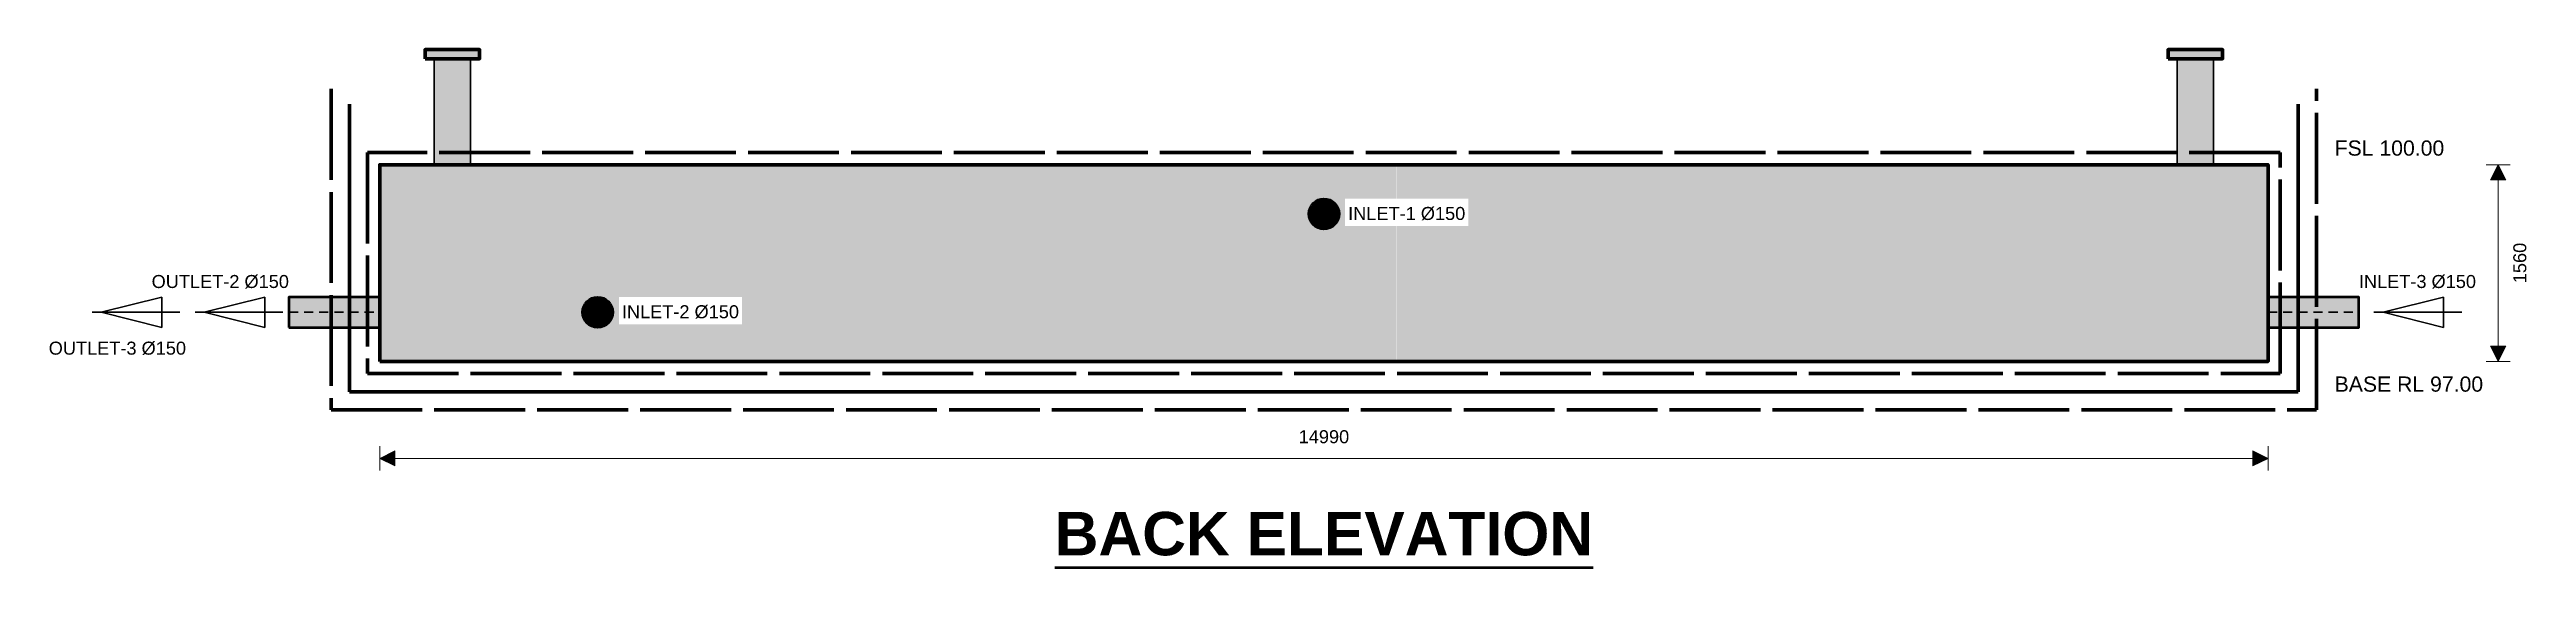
# Model space of a CAD drawing. Header units: millimetres. Extents: x 0 to 289, y 0 to 60.
import ezdxf
from ezdxf.enums import TextEntityAlignment as Align

# ---------------------------------------------------------------- set-up
doc = ezdxf.new("R2010")
doc.units = ezdxf.units.MM
doc.linetypes.add('DASH_30_4', pattern=[11.994444, 10.583333, -1.411111])
doc.linetypes.add('DASH_3_2', pattern=[1.763889, 1.058333, -0.705556])
for name, color, linetype in [('FILL', 7, 'Continuous'), ('LINES', 7, 'Continuous'), ('TEXT', 7, 'Continuous')]:
    doc.layers.add(name, color=color, linetype=linetype)
doc.styles.add('ARIAL', font='arial.ttf')
doc.styles.add('ARIAL_BOLD', font='arialbd.ttf')

msp = doc.modelspace()

# ---------------------------------------------------------------- texts
at = {"layer": 'TEXT', "style": 'ARIAL'}
for s, height, p in [('FSL 100.00', 1.768, (266.34, 47.94)), ('INLET-3 Ø150', 1.5155, (269.16, 32.53)), ('BASE RL 97.00', 1.7681, (266.34, 20.46))]:
    msp.add_text(s, height=height, dxfattribs=at).set_placement(p)
msp.add_text('1560', height=1.516, rotation=90, dxfattribs=at).set_placement((288.67, 35.44), align=Align.CENTER)
for s, p in [('OUTLET-2 Ø150', (27.99, 32.53)), ('OUTLET-3 Ø150', (16, 24.77))]:
    msp.add_text(s, height=1.5155, dxfattribs=at).set_placement(p, align=Align.RIGHT)
at = {"layer": 'TEXT'}
for s, height, style, p in [('14990', 1.516, 'ARIAL', (148.58, 14.46)), ('BACK ELEVATION', 5.0518, 'ARIAL_BOLD', (148.58, 1.41))]:
    msp.add_text(s, height=height, dxfattribs=dict(at, style=style)).set_placement(p, align=Align.CENTER)

# ---------------------------------------------------------------- blocks, each defined once
blk = doc.blocks.new('atlancube_face')
at = {"layer": 'FILL'}
blk.add_hatch(color=7, dxfattribs=at).paths.add_polyline_path([(0, 0), (1288, 0), (1288, 872), (0, 872)])
at = {"layer": 'FILL', "true_color": 0x383838}
h = blk.add_hatch(color=7, dxfattribs=at)
h.paths.add_polyline_path([(26, 861), (34, 861), (36, 858), (29, 853), (24, 858)])
h.paths.add_polyline_path([(44, 861), (51, 861), (60, 851), (60, 848), (56, 844), (46, 836), (44, 837), (36, 845), (34, 850), (35, 852)])
h.paths.add_polyline_path([(61, 861), (67, 862), (69, 860), (70, 858), (66, 855), (62, 856), (59, 858)])
h.paths.add_polyline_path([(79, 861), (83, 862), (87, 860), (95, 852), (95, 848), (90, 844), (78, 844), (73, 845), (70, 851)])
h.paths.add_polyline_path([(96, 861), (103, 862), (106, 860), (106, 858), (103, 855), (100, 854), (95, 857), (94, 859)])
h.paths.add_polyline_path([(115, 861), (120, 861), (130, 851), (129, 845), (118, 836), (116, 836), (107, 845), (106, 849), (106, 852)])
h.paths.add_polyline_path([(131, 861), (139, 861), (141, 860), (141, 857), (138, 855), (133, 854), (129, 858)])
h.paths.add_polyline_path([(150, 861), (156, 861), (165, 851), (163, 846), (154, 836), (152, 837), (147, 840), (142, 845), (139, 850), (140, 852)])
h.paths.add_polyline_path([(184, 861), (191, 861), (201, 851), (199, 845), (190, 836), (185, 838), (178, 846), (179, 851), (182, 854), (182, 859)])
h.paths.add_polyline_path([(202, 861), (210, 861), (212, 858), (210, 856), (205, 854), (200, 858)])
h.paths.add_polyline_path([(220, 861), (226, 861), (235, 852), (236, 850), (234, 846), (227, 839), (222, 837), (212, 846), (210, 850), (211, 852)])
h.paths.add_polyline_path([(236, 861), (243, 862), (246, 860), (246, 858), (243, 855), (240, 854), (235, 857), (234, 859)])
h.paths.add_polyline_path([(255, 861), (259, 861), (262, 860), (271, 851), (268, 845), (258, 836), (256, 836), (247, 845), (245, 850), (246, 852)])
h.paths.add_polyline_path([(271, 861), (279, 861), (281, 858), (278, 855), (273, 855), (270, 858)])
h.paths.add_polyline_path([(290, 861), (296, 861), (307, 851), (306, 846), (294, 835), (291, 836), (279, 850), (280, 852)])
h.paths.add_polyline_path([(307, 861), (315, 861), (317, 858), (314, 854), (309, 854), (305, 858)])
h.paths.add_polyline_path([(342, 861), (350, 861), (352, 858), (345, 854), (340, 858)])
h.paths.add_polyline_path([(360, 861), (367, 861), (376, 851), (376, 848), (368, 840), (362, 836), (352, 846), (350, 850), (351, 852)])
h.paths.add_polyline_path([(377, 861), (383, 862), (385, 860), (386, 858), (382, 855), (379, 855), (375, 858)])
h.paths.add_polyline_path([(395, 861), (402, 861), (412, 851), (410, 846), (402, 838), (398, 836), (396, 837), (388, 845), (386, 850), (387, 853)])
h.paths.add_polyline_path([(412, 861), (419, 862), (422, 860), (423, 858), (417, 854), (411, 857), (410, 859)])
h.paths.add_polyline_path([(431, 861), (436, 861), (446, 851), (444, 845), (434, 836), (432, 836), (423, 845), (422, 850), (423, 853)])
h.paths.add_polyline_path([(447, 861), (455, 861), (457, 860), (457, 857), (454, 855), (449, 854), (445, 858)])
h.paths.add_polyline_path([(466, 861), (471, 861), (476, 857), (479, 847), (470, 836), (468, 836), (463, 840), (458, 845), (455, 850), (456, 852)])
h.paths.add_polyline_path([(500, 861), (507, 861), (517, 851), (515, 845), (506, 836), (500, 839), (493, 847), (493, 851), (495, 855)])
h.paths.add_polyline_path([(518, 861), (526, 861), (528, 860), (528, 858), (526, 856), (521, 854), (516, 858)])
h.paths.add_polyline_path([(536, 861), (543, 860), (552, 851), (551, 848), (546, 844), (541, 843), (538, 838), (533, 841), (528, 846), (527, 850), (527, 852)])
h.paths.add_polyline_path([(552, 861), (559, 862), (562, 860), (562, 858), (559, 855), (556, 854), (551, 857), (550, 859)])
h.paths.add_polyline_path([(571, 861), (578, 861), (588, 851), (584, 845), (578, 840), (576, 840), (574, 843), (565, 845), (562, 849), (562, 852)])
h.paths.add_polyline_path([(587, 861), (595, 861), (597, 860), (597, 857), (594, 855), (588, 856), (586, 858)])
h.paths.add_polyline_path([(606, 861), (612, 861), (623, 851), (621, 845), (610, 835), (607, 837), (596, 850), (596, 852)])
h.paths.add_polyline_path([(623, 861), (631, 861), (632, 860), (632, 857), (630, 855), (625, 854), (622, 858)])
h.paths.add_polyline_path([(658, 861), (666, 861), (668, 860), (668, 858), (666, 856), (661, 854), (656, 858)])
h.paths.add_polyline_path([(676, 861), (683, 861), (693, 851), (692, 848), (683, 839), (678, 837), (668, 846), (667, 850), (667, 852)])
h.paths.add_polyline_path([(693, 861), (700, 861), (702, 858), (699, 855), (695, 855), (691, 858)])
h.paths.add_polyline_path([(711, 861), (719, 861), (728, 851), (727, 846), (718, 837), (715, 836), (712, 837), (704, 845), (702, 850), (703, 853)])
h.paths.add_polyline_path([(728, 861), (736, 861), (738, 860), (739, 858), (733, 854), (727, 857), (727, 859)])
h.paths.add_polyline_path([(747, 861), (752, 861), (763, 851), (761, 845), (750, 836), (748, 836), (740, 845), (738, 850), (739, 853)])
h.paths.add_polyline_path([(763, 861), (771, 861), (773, 860), (773, 858), (770, 854), (766, 854), (761, 858)])
h.paths.add_polyline_path([(783, 861), (786, 862), (789, 860), (789, 852), (795, 847), (791, 841), (786, 836), (783, 837), (774, 845), (772, 850), (773, 852)])
h.paths.add_polyline_path([(816, 861), (823, 861), (833, 851), (832, 845), (822, 836), (819, 837), (815, 840), (807, 850), (807, 852)])
h.paths.add_polyline_path([(834, 861), (842, 861), (844, 860), (844, 858), (843, 856), (837, 854), (832, 858)])
h.paths.add_polyline_path([(853, 861), (859, 861), (868, 851), (866, 846), (857, 837), (852, 838), (845, 846), (843, 850), (843, 852)])
h.paths.add_polyline_path([(868, 861), (876, 861), (878, 860), (879, 858), (873, 854), (867, 857), (867, 859)])
h.paths.add_polyline_path([(887, 861), (894, 861), (904, 851), (900, 844), (890, 836), (888, 836), (879, 845), (878, 850), (879, 853)])
h.paths.add_polyline_path([(903, 861), (911, 861), (913, 860), (913, 857), (910, 855), (905, 855), (902, 858)])
h.paths.add_polyline_path([(923, 861), (929, 861), (939, 851), (937, 845), (926, 836), (924, 836), (915, 845), (912, 850), (913, 852)])
h.paths.add_polyline_path([(939, 861), (946, 861), (948, 858), (946, 856), (941, 855), (938, 858)])
h.paths.add_polyline_path([(974, 861), (982, 861), (984, 860), (984, 858), (982, 856), (977, 854), (972, 858)])
h.paths.add_polyline_path([(993, 861), (999, 861), (1009, 851), (1007, 847), (999, 838), (996, 837), (992, 838), (984, 846), (983, 850), (983, 852)])
h.paths.add_polyline_path([(1010, 861), (1016, 861), (1018, 860), (1019, 858), (1016, 856), (1012, 855), (1008, 858)])
h.paths.add_polyline_path([(1027, 861), (1035, 861), (1044, 851), (1043, 846), (1033, 837), (1028, 837), (1020, 846), (1018, 849), (1019, 853)])
h.paths.add_polyline_path([(1045, 861), (1052, 861), (1055, 860), (1055, 858), (1049, 854), (1044, 857), (1043, 859)])
h.paths.add_polyline_path([(1064, 861), (1069, 861), (1079, 851), (1077, 845), (1066, 836), (1064, 837), (1056, 845), (1054, 849), (1055, 853)])
h.paths.add_polyline_path([(1079, 861), (1087, 861), (1089, 860), (1090, 858), (1086, 855), (1081, 855), (1078, 858)])
h.paths.add_polyline_path([(1101, 861), (1103, 860), (1104, 859), (1103, 857), (1101, 855), (1101, 852), (1107, 848), (1108, 843), (1103, 836), (1101, 836), (1090, 845), (1088, 850), (1097, 860)])
h.paths.add_polyline_path([(1119, 861), (1122, 861), (1124, 860), (1123, 856), (1120, 856), (1117, 858), (1117, 859)])
h.paths.add_polyline_path([(1133, 861), (1140, 861), (1149, 851), (1148, 845), (1138, 836), (1135, 836), (1123, 850), (1123, 852)])
h.paths.add_polyline_path([(1151, 861), (1159, 861), (1161, 858), (1158, 855), (1153, 854), (1149, 858)])
h.paths.add_polyline_path([(1169, 861), (1175, 861), (1184, 851), (1183, 846), (1173, 837), (1168, 839), (1161, 846), (1159, 850), (1160, 852)])
h.paths.add_polyline_path([(1184, 861), (1192, 861), (1194, 860), (1195, 858), (1189, 854), (1183, 857), (1183, 859)])
h.paths.add_polyline_path([(1203, 861), (1210, 861), (1219, 852), (1220, 850), (1218, 846), (1209, 844), (1200, 844), (1196, 846), (1194, 849), (1194, 852)])
h.paths.add_polyline_path([(1220, 861), (1227, 861), (1229, 858), (1226, 854), (1221, 856), (1218, 858)])
h.paths.add_polyline_path([(1239, 861), (1242, 862), (1246, 860), (1255, 851), (1253, 845), (1242, 836), (1240, 836), (1231, 845), (1228, 850), (1229, 852)])
h.paths.add_polyline_path([(1257, 861), (1259, 861), (1260, 859), (1258, 856), (1254, 858), (1255, 860)])
h.paths.add_polyline_path([(960, 859), (962, 860), (967, 858), (973, 852), (973, 850), (971, 845), (962, 836), (959, 837), (954, 842), (955, 845), (962, 853), (962, 856)])
h.paths.add_polyline_path([(652, 854), (654, 854), (657, 852), (656, 846), (647, 836), (644, 836), (638, 841), (638, 843), (639, 845), (645, 847), (648, 852)])
h.paths.add_polyline_path([(316, 852), (319, 852), (324, 846), (330, 845), (333, 847), (336, 852), (338, 853), (340, 851), (340, 847), (331, 837), (329, 836), (324, 839), (317, 846), (315, 849)])
h.paths.add_polyline_path([(1273, 850), (1275, 849), (1276, 845), (1276, 841), (1274, 839), (1271, 841), (1269, 846)])
h.paths.add_polyline_path([(8, 847), (19, 844), (19, 842), (14, 836), (11, 837), (8, 841)])
h.paths.add_polyline_path([(28, 845), (31, 845), (40, 835), (40, 833), (36, 830), (33, 821), (30, 819), (27, 820), (18, 829), (17, 831), (19, 836)])
h.paths.add_polyline_path([(101, 845), (103, 845), (107, 840), (108, 837), (107, 834), (105, 834), (99, 837), (99, 843)])
h.paths.add_polyline_path([(168, 845), (172, 845), (180, 837), (184, 832), (183, 828), (162, 827), (158, 829), (157, 831), (159, 836)])
h.paths.add_polyline_path([(204, 845), (207, 845), (212, 841), (213, 839), (213, 836), (205, 831), (202, 828), (195, 828), (193, 830), (194, 835)])
h.paths.add_polyline_path([(344, 845), (347, 845), (356, 836), (357, 830), (356, 828), (347, 824), (341, 823), (334, 829), (333, 831), (335, 836)])
h.paths.add_polyline_path([(379, 845), (383, 845), (388, 840), (392, 835), (391, 833), (374, 832), (370, 833), (369, 835)])
h.paths.add_polyline_path([(416, 845), (419, 845), (427, 836), (427, 833), (414, 832), (409, 834), (410, 840)])
h.paths.add_polyline_path([(485, 845), (488, 844), (497, 836), (500, 832), (499, 828), (479, 827), (474, 829), (474, 832), (475, 836)])
h.paths.add_polyline_path([(520, 845), (523, 845), (528, 841), (531, 834), (529, 833), (521, 835), (515, 831), (510, 830), (511, 836)])
h.paths.add_polyline_path([(660, 845), (663, 845), (672, 836), (674, 831), (674, 829), (671, 828), (665, 827), (653, 827), (650, 829), (650, 835)])
h.paths.add_polyline_path([(695, 845), (699, 845), (704, 840), (705, 835), (697, 835), (690, 837), (690, 840)])
h.paths.add_polyline_path([(732, 845), (735, 845), (740, 840), (740, 835), (726, 834), (725, 835), (726, 840)])
h.paths.add_polyline_path([(800, 845), (804, 845), (812, 837), (816, 832), (816, 829), (813, 828), (801, 827), (793, 827), (790, 829), (789, 831), (791, 836)])
h.paths.add_polyline_path([(837, 845), (839, 845), (848, 837), (849, 833), (847, 832), (841, 831), (837, 828), (827, 828), (826, 831), (827, 835)])
h.paths.add_polyline_path([(872, 845), (875, 845), (880, 840), (880, 837), (878, 835), (868, 835), (865, 833), (864, 835), (866, 840)])
h.paths.add_polyline_path([(976, 845), (980, 844), (989, 836), (990, 831), (988, 828), (971, 827), (966, 829), (967, 835)])
h.paths.add_polyline_path([(1011, 845), (1015, 845), (1020, 841), (1022, 835), (1021, 834), (1010, 834), (1006, 836), (1005, 839)])
h.paths.add_polyline_path([(1048, 845), (1051, 845), (1056, 840), (1057, 835), (1041, 835), (1042, 840)])
h.paths.add_polyline_path([(1116, 845), (1120, 845), (1131, 834), (1132, 831), (1131, 828), (1110, 827), (1106, 829), (1106, 835)])
h.paths.add_polyline_path([(1154, 845), (1156, 844), (1163, 837), (1164, 833), (1157, 828), (1143, 828), (1142, 831), (1143, 835)])
h.paths.add_polyline_path([(1224, 845), (1227, 844), (1232, 840), (1232, 836), (1231, 834), (1226, 834), (1223, 836), (1222, 843)])
h.paths.add_polyline_path([(132, 844), (135, 845), (140, 841), (146, 834), (148, 831), (147, 829), (143, 827), (136, 827), (128, 827), (124, 829), (123, 835)])
h.paths.add_polyline_path([(239, 844), (242, 845), (247, 840), (248, 834), (232, 834), (234, 840)])
h.paths.add_polyline_path([(272, 844), (275, 845), (278, 844), (283, 839), (283, 835), (279, 834), (268, 834), (267, 839)])
h.paths.add_polyline_path([(308, 844), (314, 844), (321, 836), (324, 832), (323, 829), (306, 827), (299, 828), (298, 831), (299, 834)])
h.paths.add_polyline_path([(448, 844), (451, 844), (455, 842), (462, 835), (464, 832), (463, 829), (458, 826), (441, 829), (440, 835)])
h.paths.add_polyline_path([(588, 844), (592, 845), (595, 844), (600, 838), (603, 836), (604, 832), (601, 831), (595, 835), (584, 834), (584, 839)])
h.paths.add_polyline_path([(625, 844), (630, 844), (639, 835), (640, 831), (639, 828), (621, 827), (615, 829), (614, 831), (616, 834)])
h.paths.add_polyline_path([(765, 844), (768, 844), (771, 843), (779, 835), (780, 832), (780, 829), (776, 827), (772, 828), (769, 831), (761, 836), (760, 839)])
h.paths.add_polyline_path([(905, 844), (908, 845), (911, 844), (919, 836), (920, 833), (918, 832), (913, 831), (904, 832), (901, 834), (900, 836), (900, 839)])
h.paths.add_polyline_path([(942, 844), (947, 843), (955, 835), (956, 831), (955, 828), (947, 827), (944, 824), (941, 823), (936, 827), (932, 828), (930, 831), (933, 835)])
h.paths.add_polyline_path([(1082, 844), (1086, 844), (1095, 835), (1096, 831), (1095, 828), (1084, 827), (1075, 833), (1075, 835), (1076, 838)])
h.paths.add_polyline_path([(1259, 844), (1263, 844), (1271, 835), (1273, 831), (1272, 829), (1264, 821), (1261, 819), (1256, 820), (1247, 830), (1249, 835)])
h.paths.add_polyline_path([(56, 839), (58, 840), (59, 838), (58, 834), (56, 835)])
h.paths.add_polyline_path([(11, 826), (15, 826), (25, 815), (24, 812), (14, 802), (9, 804), (7, 807), (7, 822), (8, 824)])
h.paths.add_polyline_path([(1272, 824), (1275, 824), (1276, 821), (1276, 807), (1274, 804), (1267, 809), (1263, 814), (1264, 816)])
h.paths.add_polyline_path([(1249, 820), (1256, 815), (1255, 813), (1250, 808), (1248, 808), (1247, 812), (1247, 818)])
h.paths.add_polyline_path([(224, 813), (231, 813), (233, 811), (232, 808), (226, 803), (224, 804), (223, 806), (223, 811)])
h.paths.add_polyline_path([(250, 813), (266, 814), (269, 812), (269, 810), (263, 803), (257, 801), (248, 810), (248, 812)])
h.paths.add_polyline_path([(706, 813), (722, 814), (725, 812), (725, 810), (719, 803), (713, 801), (704, 810), (704, 811)])
h.paths.add_polyline_path([(741, 813), (746, 814), (748, 812), (749, 809), (747, 805), (745, 804), (740, 809), (739, 811)])
h.paths.add_polyline_path([(1022, 813), (1038, 814), (1041, 812), (1042, 810), (1035, 803), (1029, 801), (1020, 810)])
h.paths.add_polyline_path([(27, 809), (32, 809), (36, 802), (36, 789), (32, 784), (30, 783), (27, 784), (19, 792), (17, 798)])
h.paths.add_polyline_path([(238, 809), (244, 809), (252, 800), (253, 797), (253, 793), (242, 783), (239, 784), (234, 791), (230, 793), (227, 798), (228, 800)])
h.paths.add_polyline_path([(731, 809), (735, 809), (744, 800), (745, 798), (742, 793), (737, 791), (735, 786), (731, 785), (728, 786), (720, 794), (720, 796), (721, 800)])
h.paths.add_polyline_path([(1047, 809), (1052, 809), (1060, 798), (1057, 793), (1049, 791), (1045, 788), (1041, 789), (1037, 793), (1036, 797), (1036, 799)])
h.paths.add_polyline_path([(1257, 809), (1263, 808), (1271, 800), (1272, 798), (1270, 793), (1262, 785), (1258, 784), (1256, 784), (1252, 789), (1248, 796), (1248, 799), (1252, 804)])
h.paths.add_polyline_path([(536, 808), (538, 808), (539, 807), (539, 803), (538, 802), (536, 804)])
h.paths.add_polyline_path([(1012, 808), (1015, 809), (1025, 800), (1026, 795), (1024, 792), (1017, 791), (1012, 793)])
h.paths.add_polyline_path([(100, 806), (103, 806), (104, 803), (104, 798), (103, 794), (97, 792), (88, 793), (87, 795), (88, 800)])
h.paths.add_polyline_path([(59, 805), (62, 806), (69, 804), (75, 801), (77, 798), (76, 793), (71, 788), (69, 787), (65, 791), (56, 793), (55, 799)])
h.paths.add_polyline_path([(1184, 805), (1187, 805), (1190, 803), (1193, 805), (1195, 804), (1201, 800), (1202, 794), (1194, 787), (1192, 788), (1190, 791), (1180, 792), (1179, 795), (1179, 800)])
h.paths.add_polyline_path([(1220, 805), (1227, 804), (1227, 797), (1222, 792), (1213, 793), (1212, 795), (1213, 799)])
h.paths.add_polyline_path([(81, 804), (83, 804), (83, 801), (80, 802)])
h.paths.add_polyline_path([(551, 804), (562, 805), (569, 799), (569, 793), (559, 784), (555, 784), (546, 793), (544, 797), (544, 800)])
h.paths.add_polyline_path([(268, 803), (271, 803), (272, 800), (272, 794), (270, 792), (266, 793), (264, 796), (264, 799)])
h.paths.add_polyline_path([(574, 803), (576, 803), (576, 802), (574, 802)])
h.paths.add_polyline_path([(705, 802), (708, 801), (710, 798), (709, 793), (706, 791), (704, 792), (702, 794), (703, 800)])
h.paths.add_polyline_path([(370, 797), (390, 798), (392, 797), (393, 794), (384, 784), (381, 783), (378, 784), (370, 793), (369, 795)])
h.paths.add_polyline_path([(412, 797), (425, 798), (428, 796), (428, 794), (419, 784), (414, 784), (412, 785), (410, 788), (410, 795)])
h.paths.add_polyline_path([(440, 797), (443, 797), (446, 795), (449, 790), (452, 788), (451, 784), (448, 784), (446, 787), (439, 793), (439, 795)])
h.paths.add_polyline_path([(840, 797), (847, 798), (849, 796), (850, 794), (840, 784), (836, 783), (834, 785), (834, 788)])
h.paths.add_polyline_path([(862, 797), (868, 798), (872, 797), (873, 792), (872, 786), (869, 785), (861, 793), (861, 795)])
h.paths.add_polyline_path([(898, 797), (918, 798), (920, 796), (920, 794), (911, 784), (908, 783), (905, 785), (896, 793), (896, 795)])
h.paths.add_polyline_path([(1146, 797), (1151, 797), (1154, 795), (1155, 787), (1154, 785), (1153, 785), (1148, 788), (1143, 793), (1144, 796)])
h.paths.add_polyline_path([(128, 796), (136, 797), (139, 796), (140, 790), (138, 786), (135, 785), (132, 785), (128, 791)])
h.paths.add_polyline_path([(172, 796), (174, 797), (176, 794), (176, 789), (174, 786), (171, 789)])
h.paths.add_polyline_path([(195, 796), (197, 797), (199, 796), (199, 792), (196, 792), (194, 794)])
h.paths.add_polyline_path([(666, 796), (671, 797), (673, 794), (670, 790), (666, 788), (665, 789), (664, 792)])
h.paths.add_polyline_path([(1085, 796), (1092, 797), (1095, 795), (1091, 789), (1086, 784), (1084, 785), (1083, 787), (1083, 793)])
h.paths.add_polyline_path([(616, 795), (618, 796), (619, 794), (617, 793)])
h.paths.add_polyline_path([(431, 793), (436, 793), (448, 779), (448, 777), (445, 775), (443, 772), (436, 768), (431, 768), (424, 773), (419, 778), (423, 785)])
h.paths.add_polyline_path([(853, 793), (858, 792), (868, 782), (869, 779), (868, 775), (858, 768), (852, 768), (846, 772), (842, 778), (843, 783)])
h.paths.add_polyline_path([(12, 792), (15, 792), (23, 783), (25, 779), (24, 776), (14, 766), (9, 768), (7, 771), (7, 787)])
h.paths.add_polyline_path([(81, 792), (88, 788), (91, 778), (87, 769), (82, 767), (79, 768), (70, 778), (72, 783)])
h.paths.add_polyline_path([(363, 792), (367, 792), (376, 782), (377, 779), (376, 776), (372, 772), (365, 768), (361, 768), (355, 772), (351, 778), (355, 785), (358, 787), (360, 791)])
h.paths.add_polyline_path([(152, 791), (155, 791), (156, 787), (157, 772), (156, 769), (154, 768), (151, 769), (150, 773), (151, 787)])
h.paths.add_polyline_path([(257, 791), (258, 792), (259, 790), (257, 786), (258, 771), (257, 769), (254, 769), (247, 776), (246, 779), (248, 783), (252, 787), (256, 789)])
h.paths.add_polyline_path([(608, 791), (610, 792), (615, 788), (615, 785), (608, 784), (607, 787)])
h.paths.add_polyline_path([(888, 791), (891, 792), (895, 791), (905, 779), (904, 776), (901, 775), (899, 772), (893, 768), (889, 769), (887, 772), (886, 786)])
h.paths.add_polyline_path([(1028, 791), (1030, 792), (1035, 790), (1044, 779), (1044, 777), (1035, 769), (1030, 767), (1027, 768), (1024, 775)])
h.paths.add_polyline_path([(1205, 791), (1210, 791), (1212, 787), (1213, 772), (1211, 768), (1209, 766), (1204, 767), (1194, 778), (1195, 781)])
h.paths.add_polyline_path([(716, 790), (719, 790), (728, 779), (728, 777), (718, 768), (716, 769), (715, 772), (714, 787)])
h.paths.add_polyline_path([(923, 790), (926, 791), (928, 789), (933, 779), (932, 772), (926, 768), (918, 772), (912, 778), (915, 784), (920, 789)])
h.paths.add_polyline_path([(189, 789), (195, 785), (200, 780), (200, 777), (194, 772), (191, 772), (189, 774), (187, 786)])
h.paths.add_polyline_path([(1272, 789), (1274, 790), (1276, 787), (1276, 771), (1274, 768), (1263, 778), (1264, 781)])
h.paths.add_polyline_path([(392, 786), (394, 787), (396, 784), (396, 774), (394, 772), (389, 773), (386, 778), (387, 783)])
h.paths.add_polyline_path([(1109, 784), (1111, 783), (1112, 780), (1112, 776), (1110, 774), (1108, 775), (1107, 778)])
h.paths.add_polyline_path([(1128, 784), (1130, 785), (1132, 782), (1132, 775), (1130, 773), (1128, 773), (1127, 775)])
h.paths.add_polyline_path([(1248, 784), (1251, 784), (1255, 779), (1250, 774), (1248, 775), (1247, 778)])
h.paths.add_polyline_path([(564, 783), (566, 784), (568, 781), (568, 776), (566, 774), (564, 775), (562, 777)])
h.paths.add_polyline_path([(1093, 783), (1094, 783), (1095, 781), (1094, 776), (1090, 778)])
h.paths.add_polyline_path([(548, 782), (550, 783), (553, 780), (552, 777), (550, 774), (548, 775), (547, 777)])
h.paths.add_polyline_path([(1144, 782), (1146, 783), (1148, 780), (1148, 777), (1146, 776), (1144, 776), (1143, 778)])
h.paths.add_polyline_path([(129, 780), (131, 779), (130, 777), (128, 778)])
h.paths.add_polyline_path([(828, 780), (832, 780), (832, 778), (831, 776), (828, 776)])
h.paths.add_polyline_path([(533, 779), (536, 778), (534, 773), (532, 775)])
h.paths.add_polyline_path([(380, 774), (382, 775), (384, 773), (386, 771), (385, 769), (381, 768), (377, 769), (376, 771)])
h.paths.add_polyline_path([(413, 774), (418, 774), (420, 772), (420, 769), (417, 768), (412, 768), (411, 772)])
h.paths.add_polyline_path([(731, 774), (735, 774), (737, 771), (736, 751), (734, 748), (731, 749), (727, 752), (719, 762), (719, 764), (728, 773)])
h.paths.add_polyline_path([(836, 774), (838, 775), (840, 773), (842, 771), (842, 769), (837, 768), (833, 769), (832, 771)])
h.paths.add_polyline_path([(907, 774), (910, 775), (912, 773), (913, 771), (912, 768), (908, 768), (904, 769), (904, 772)])
h.paths.add_polyline_path([(1257, 774), (1262, 773), (1272, 763), (1271, 758), (1262, 748), (1257, 750), (1251, 756), (1247, 762), (1251, 769)])
h.paths.add_polyline_path([(27, 773), (32, 773), (36, 767), (36, 754), (30, 747), (27, 748), (18, 757), (17, 761), (18, 764)])
h.paths.add_polyline_path([(239, 773), (241, 774), (244, 773), (253, 763), (251, 757), (242, 748), (239, 749), (236, 755), (236, 766)])
h.paths.add_polyline_path([(448, 773), (454, 773), (456, 770), (453, 768), (448, 768), (447, 771)])
h.paths.add_polyline_path([(555, 773), (557, 774), (560, 773), (569, 763), (567, 757), (558, 748), (552, 751), (546, 758), (547, 765)])
h.paths.add_polyline_path([(172, 772), (175, 772), (175, 769), (172, 769)])
h.paths.add_polyline_path([(1225, 772), (1226, 772), (1227, 770), (1226, 753), (1224, 755), (1224, 769)])
h.paths.add_polyline_path([(132, 771), (134, 772), (135, 770), (133, 770)])
h.paths.add_polyline_path([(749, 771), (750, 771), (750, 768), (748, 769)])
h.paths.add_polyline_path([(868, 771), (870, 772), (871, 770), (869, 769)])
h.paths.add_polyline_path([(1012, 771), (1014, 771), (1015, 770), (1014, 761), (1013, 761), (1012, 766)])
h.paths.add_polyline_path([(1084, 771), (1086, 772), (1086, 770), (1085, 770)])
h.paths.add_polyline_path([(1040, 769), (1044, 770), (1046, 768), (1046, 754), (1040, 755), (1035, 761), (1035, 764)])
h.paths.add_polyline_path([(1192, 769), (1195, 769), (1200, 765), (1202, 762), (1200, 757), (1193, 752), (1191, 755)])
h.paths.add_polyline_path([(70, 767), (74, 767), (77, 764), (77, 760), (74, 756), (70, 757)])
h.paths.add_polyline_path([(101, 767), (102, 768), (102, 764), (101, 764)])
h.paths.add_polyline_path([(88, 764), (90, 765), (91, 764), (91, 761), (90, 760), (88, 761)])
h.paths.add_polyline_path([(80, 757), (83, 757), (88, 753), (92, 747), (91, 744), (86, 743), (71, 744), (71, 748)])
h.paths.add_polyline_path([(1029, 757), (1034, 756), (1042, 748), (1043, 745), (1038, 743), (1025, 744), (1024, 746), (1024, 749)])
h.paths.add_polyline_path([(1205, 757), (1208, 756), (1212, 753), (1214, 747), (1213, 745), (1209, 743), (1196, 744), (1195, 748)])
h.paths.add_polyline_path([(12, 756), (15, 755), (24, 746), (25, 743), (24, 740), (14, 731), (10, 733), (7, 739), (7, 751)])
h.paths.add_polyline_path([(717, 755), (726, 748), (726, 745), (722, 743), (716, 744), (715, 746), (715, 751)])
h.paths.add_polyline_path([(748, 755), (751, 755), (752, 751), (751, 735), (750, 733), (748, 735), (747, 751)])
h.paths.add_polyline_path([(256, 754), (258, 754), (258, 753), (257, 745), (254, 743), (248, 744), (246, 746), (247, 748), (252, 753)])
h.paths.add_polyline_path([(151, 753), (155, 753), (157, 751), (157, 734), (156, 732), (154, 731), (149, 733), (147, 737), (148, 748)])
h.paths.add_polyline_path([(358, 753), (368, 753), (376, 747), (376, 741), (366, 732), (361, 731), (359, 732), (353, 742), (352, 747)])
h.paths.add_polyline_path([(380, 753), (382, 753), (384, 752), (384, 750), (383, 748), (381, 748), (378, 749), (378, 751)])
h.paths.add_polyline_path([(415, 753), (419, 753), (421, 751), (420, 749), (417, 747), (413, 749), (413, 751)])
h.paths.add_polyline_path([(428, 753), (439, 753), (444, 749), (447, 743), (447, 741), (435, 731), (430, 732), (421, 742), (423, 748)])
h.paths.add_polyline_path([(449, 753), (453, 752), (454, 750), (451, 748), (448, 748), (447, 751)])
h.paths.add_polyline_path([(836, 753), (840, 753), (842, 751), (842, 749), (839, 748), (836, 748), (834, 750)])
h.paths.add_polyline_path([(851, 753), (860, 753), (867, 748), (868, 745), (868, 741), (858, 731), (852, 732), (842, 742), (844, 747)])
h.paths.add_polyline_path([(889, 753), (896, 753), (902, 748), (904, 743), (903, 741), (894, 733), (890, 731), (887, 732), (886, 734), (887, 750)])
h.paths.add_polyline_path([(919, 753), (929, 754), (932, 752), (932, 742), (929, 739), (927, 732), (924, 732), (921, 734), (912, 742), (913, 748)])
h.paths.add_polyline_path([(1272, 753), (1275, 753), (1276, 751), (1276, 738), (1274, 734), (1264, 742), (1267, 748)])
h.paths.add_polyline_path([(133, 752), (135, 751), (134, 749), (132, 750)])
h.paths.add_polyline_path([(392, 752), (395, 752), (396, 749), (396, 738), (394, 736), (387, 740), (385, 743), (387, 749)])
h.paths.add_polyline_path([(608, 752), (612, 753), (615, 750), (614, 738), (612, 733), (610, 732), (608, 732), (607, 735)])
h.paths.add_polyline_path([(869, 752), (871, 751), (871, 749), (868, 749)])
h.paths.add_polyline_path([(905, 752), (910, 753), (912, 751), (911, 749), (909, 748), (905, 749)])
h.paths.add_polyline_path([(1105, 752), (1111, 749), (1113, 746), (1112, 741), (1106, 734), (1104, 735), (1103, 738), (1103, 750)])
h.paths.add_polyline_path([(192, 751), (194, 751), (198, 748), (200, 744), (200, 741), (194, 736), (192, 736), (191, 739), (191, 747)])
h.paths.add_polyline_path([(628, 751), (630, 752), (631, 750), (629, 749)])
h.paths.add_polyline_path([(1128, 751), (1130, 752), (1132, 750), (1136, 741), (1136, 736), (1134, 733), (1128, 737), (1127, 739), (1126, 747)])
h.paths.add_polyline_path([(672, 750), (675, 751), (677, 749), (678, 739), (676, 736), (672, 736), (670, 742), (670, 747)])
h.paths.add_polyline_path([(564, 749), (566, 750), (568, 748), (568, 746), (567, 743), (564, 743), (562, 745)])
h.paths.add_polyline_path([(652, 749), (655, 749), (657, 745), (656, 740), (654, 738), (652, 738), (650, 741), (651, 747)])
h.paths.add_polyline_path([(1248, 749), (1251, 749), (1256, 743), (1255, 741), (1249, 738), (1247, 742)])
h.paths.add_polyline_path([(324, 748), (327, 748), (328, 746), (328, 736), (328, 733), (326, 732), (324, 733), (320, 738), (319, 741), (320, 744)])
h.paths.add_polyline_path([(960, 748), (962, 749), (964, 746), (964, 734), (962, 731), (958, 733), (955, 738), (956, 741), (959, 743)])
h.paths.add_polyline_path([(176, 747), (178, 748), (179, 746), (180, 742), (178, 740), (175, 742)])
h.paths.add_polyline_path([(548, 747), (550, 748), (551, 747), (551, 745), (549, 745)])
h.paths.add_polyline_path([(533, 746), (534, 747), (534, 742), (533, 742)])
h.paths.add_polyline_path([(379, 740), (383, 740), (392, 732), (393, 727), (392, 725), (389, 724), (371, 724), (367, 725), (367, 727), (370, 732)])
h.paths.add_polyline_path([(908, 740), (911, 739), (919, 731), (920, 725), (916, 724), (896, 724), (894, 726), (895, 729), (904, 739)])
h.paths.add_polyline_path([(416, 739), (419, 739), (426, 732), (428, 728), (428, 725), (425, 724), (415, 724), (411, 725), (410, 729), (411, 735), (412, 737)])
h.paths.add_polyline_path([(836, 739), (838, 740), (843, 737), (848, 732), (851, 727), (851, 725), (845, 724), (839, 727), (834, 733)])
h.paths.add_polyline_path([(28, 738), (30, 739), (32, 737), (36, 731), (36, 720), (30, 713), (24, 717), (17, 726), (20, 731)])
h.paths.add_polyline_path([(627, 738), (630, 739), (632, 738), (635, 731), (632, 725), (630, 724), (627, 725), (626, 727), (626, 735)])
h.paths.add_polyline_path([(1257, 738), (1263, 738), (1273, 727), (1272, 724), (1261, 714), (1256, 715), (1247, 726), (1251, 732)])
h.paths.add_polyline_path([(132, 737), (134, 737), (136, 736), (136, 730), (134, 726), (130, 726), (128, 727), (127, 731)])
h.paths.add_polyline_path([(171, 737), (175, 738), (180, 732), (180, 727), (178, 725), (173, 724), (171, 726), (170, 732)])
h.paths.add_polyline_path([(868, 737), (870, 738), (873, 736), (872, 725), (869, 724), (861, 724), (860, 727)])
h.paths.add_polyline_path([(1084, 737), (1087, 737), (1091, 731), (1090, 728), (1086, 726), (1084, 727), (1083, 730), (1083, 735)])
h.paths.add_polyline_path([(1152, 736), (1154, 736), (1155, 735), (1155, 730), (1154, 728), (1150, 726), (1148, 728), (1147, 731)])
h.paths.add_polyline_path([(444, 735), (447, 735), (448, 729), (442, 725), (440, 725), (439, 727), (440, 730)])
h.paths.add_polyline_path([(651, 732), (656, 733), (659, 731), (659, 728), (656, 724), (653, 724), (651, 725)])
h.paths.add_polyline_path([(197, 731), (198, 731), (199, 730), (198, 725), (196, 727)])
h.paths.add_polyline_path([(701, 731), (702, 731), (702, 726), (701, 726)])
h.paths.add_polyline_path([(1108, 731), (1110, 732), (1111, 730), (1112, 726), (1110, 724), (1107, 726)])
h.paths.add_polyline_path([(1128, 729), (1130, 730), (1132, 728), (1131, 724), (1127, 725)])
h.paths.add_polyline_path([(952, 728), (955, 728), (955, 725), (952, 725)])
h.paths.add_polyline_path([(11, 721), (15, 721), (24, 711), (24, 706), (14, 696), (11, 697), (7, 703), (7, 715)])
h.paths.add_polyline_path([(748, 719), (750, 720), (751, 718), (750, 708), (749, 709)])
h.paths.add_polyline_path([(1272, 718), (1275, 718), (1276, 715), (1276, 702), (1274, 699), (1272, 699), (1266, 705), (1264, 710)])
h.paths.add_polyline_path([(1248, 713), (1250, 714), (1255, 711), (1254, 706), (1250, 703), (1248, 704), (1247, 706)])
h.paths.add_polyline_path([(147, 709), (153, 710), (156, 708), (157, 698), (155, 695), (151, 695), (146, 700), (146, 706)])
h.paths.add_polyline_path([(176, 709), (179, 709), (183, 707), (184, 703), (182, 701), (175, 705), (175, 707)])
h.paths.add_polyline_path([(326, 709), (332, 710), (336, 707), (335, 702), (331, 698), (329, 698), (327, 700), (325, 706)])
h.paths.add_polyline_path([(473, 709), (479, 710), (481, 707), (480, 704), (474, 699), (472, 699), (470, 702), (471, 707)])
h.paths.add_polyline_path([(652, 709), (654, 709), (656, 708), (657, 706), (655, 704), (652, 704), (651, 705)])
h.paths.add_polyline_path([(951, 709), (958, 709), (960, 707), (960, 705), (954, 701), (952, 702), (950, 705)])
h.paths.add_polyline_path([(1103, 709), (1110, 709), (1112, 706), (1108, 699), (1101, 696), (1099, 697), (1099, 700), (1101, 707)])
h.paths.add_polyline_path([(1128, 709), (1133, 710), (1136, 708), (1137, 699), (1136, 697), (1132, 696), (1128, 702), (1127, 706)])
h.paths.add_polyline_path([(609, 708), (611, 708), (612, 705), (612, 699), (610, 697), (608, 698), (607, 700), (607, 706)])
h.paths.add_polyline_path([(808, 708), (811, 708), (811, 705), (808, 705)])
h.paths.add_polyline_path([(196, 707), (198, 708), (199, 706), (197, 705)])
h.paths.add_polyline_path([(672, 707), (674, 708), (676, 707), (677, 702), (673, 704)])
h.paths.add_polyline_path([(28, 705), (31, 705), (35, 700), (36, 697), (35, 682), (30, 678), (27, 680), (25, 686), (19, 694), (23, 700)])
h.paths.add_polyline_path([(624, 703), (628, 704), (631, 703), (635, 694), (634, 685), (630, 681), (627, 680), (624, 680), (622, 684), (622, 699)])
h.paths.add_polyline_path([(1257, 703), (1260, 704), (1263, 703), (1266, 699), (1267, 695), (1257, 688), (1257, 685), (1259, 682), (1257, 680), (1252, 683), (1247, 690), (1251, 697)])
h.paths.add_polyline_path([(1153, 702), (1154, 703), (1155, 698), (1154, 685), (1153, 685), (1152, 688), (1151, 698)])
h.paths.add_polyline_path([(171, 701), (175, 701), (180, 696), (183, 691), (179, 684), (173, 681), (170, 686), (170, 698)])
h.paths.add_polyline_path([(656, 701), (658, 702), (660, 700), (662, 683), (661, 682), (655, 683), (650, 689), (651, 696), (654, 698)])
h.paths.add_polyline_path([(805, 701), (811, 697), (812, 694), (811, 692), (808, 692), (806, 696), (804, 697), (803, 699)])
h.paths.add_polyline_path([(1084, 701), (1086, 702), (1088, 699), (1086, 685), (1084, 687)])
h.paths.add_polyline_path([(452, 700), (454, 701), (456, 699), (456, 685), (455, 681), (449, 680), (443, 684), (439, 691), (440, 693), (446, 694), (448, 697)])
h.paths.add_polyline_path([(129, 699), (131, 698), (132, 695), (132, 686), (130, 684), (128, 685), (127, 687), (127, 695)])
h.paths.add_polyline_path([(351, 697), (355, 698), (360, 692), (360, 688), (354, 684), (352, 684), (351, 686)])
h.paths.add_polyline_path([(830, 697), (835, 697), (837, 694), (843, 693), (846, 688), (846, 685), (838, 680), (832, 682), (827, 690), (827, 695)])
h.paths.add_polyline_path([(948, 697), (950, 698), (952, 695), (950, 690), (947, 692)])
h.paths.add_polyline_path([(196, 696), (199, 696), (200, 694), (200, 688), (198, 686), (196, 688)])
h.paths.add_polyline_path([(1108, 694), (1110, 695), (1112, 692), (1112, 688), (1110, 687), (1108, 687), (1106, 690)])
h.paths.add_polyline_path([(1128, 694), (1130, 695), (1132, 692), (1132, 689), (1130, 686), (1128, 687), (1127, 689)])
h.paths.add_polyline_path([(144, 693), (146, 694), (148, 691), (146, 687), (143, 689)])
h.paths.add_polyline_path([(916, 693), (919, 693), (921, 691), (917, 684), (910, 680), (903, 681), (903, 684), (908, 689), (914, 690)])
h.paths.add_polyline_path([(372, 688), (375, 688), (376, 685), (384, 685), (386, 682), (383, 680), (378, 680), (375, 684), (372, 685)])
h.paths.add_polyline_path([(364, 686), (368, 685), (368, 681), (366, 680), (360, 680), (360, 684)])
h.paths.add_polyline_path([(924, 686), (927, 686), (929, 684), (929, 681), (925, 680), (921, 681), (921, 683)])
h.paths.add_polyline_path([(151, 685), (155, 686), (156, 681), (153, 680), (149, 681), (148, 683)])
h.paths.add_polyline_path([(432, 685), (438, 684), (439, 682), (436, 680), (432, 680), (431, 683)])
h.paths.add_polyline_path([(1100, 685), (1103, 685), (1106, 684), (1107, 682), (1104, 680), (1100, 680), (1099, 683)])
h.paths.add_polyline_path([(1133, 685), (1138, 685), (1139, 683), (1139, 681), (1135, 680), (1132, 681), (1131, 684)])
h.paths.add_polyline_path([(892, 683), (894, 684), (895, 682), (893, 681)])
h.paths.add_polyline_path([(1274, 680), (1275, 679), (1276, 674), (1276, 666), (1274, 663), (1267, 668), (1263, 674), (1265, 677), (1271, 678)])
h.paths.add_polyline_path([(8, 679), (13, 678), (22, 678), (25, 675), (23, 669), (14, 660), (11, 661), (7, 666), (7, 675)])
h.paths.add_polyline_path([(1248, 678), (1250, 678), (1254, 675), (1250, 668), (1248, 669), (1247, 671), (1247, 675)])
h.paths.add_polyline_path([(28, 669), (32, 668), (36, 662), (36, 649), (30, 643), (27, 644), (17, 654), (19, 660)])
h.paths.add_polyline_path([(1257, 669), (1262, 668), (1271, 658), (1273, 655), (1272, 653), (1262, 643), (1256, 645), (1248, 655), (1248, 659)])
h.paths.add_polyline_path([(151, 665), (154, 665), (156, 664), (156, 662), (155, 660), (152, 660), (149, 661), (149, 663)])
h.paths.add_polyline_path([(172, 665), (175, 665), (181, 661), (183, 655), (174, 645), (172, 646), (170, 650), (170, 662)])
h.paths.add_polyline_path([(312, 665), (315, 665), (321, 661), (325, 656), (324, 652), (319, 651), (315, 653), (311, 661)])
h.paths.add_polyline_path([(412, 665), (418, 666), (422, 665), (428, 660), (427, 654), (420, 651), (412, 652), (410, 659)])
h.paths.add_polyline_path([(431, 665), (436, 665), (438, 663), (437, 661), (435, 659), (431, 660), (430, 662)])
h.paths.add_polyline_path([(484, 665), (491, 665), (496, 660), (496, 658), (487, 648), (481, 646), (475, 652), (474, 655)])
h.paths.add_polyline_path([(623, 665), (631, 665), (635, 659), (635, 651), (631, 643), (624, 643), (619, 649), (619, 660), (620, 663)])
h.paths.add_polyline_path([(657, 665), (662, 665), (664, 663), (665, 647), (663, 643), (659, 644), (650, 653), (651, 660)])
h.paths.add_polyline_path([(840, 665), (845, 664), (845, 661), (840, 660), (839, 663)])
h.paths.add_polyline_path([(853, 665), (859, 664), (859, 661), (857, 660), (852, 660), (851, 663)])
h.paths.add_polyline_path([(867, 665), (870, 666), (872, 664), (873, 653), (870, 651), (863, 652), (861, 653), (860, 655), (863, 661)])
h.paths.add_polyline_path([(908, 665), (913, 666), (916, 664), (916, 661), (915, 657), (913, 657), (907, 661), (907, 663)])
h.paths.add_polyline_path([(1100, 665), (1104, 665), (1106, 662), (1104, 660), (1100, 660), (1098, 662)])
h.paths.add_polyline_path([(796, 664), (798, 665), (808, 656), (810, 650), (807, 645), (800, 644), (798, 647), (791, 653), (791, 660)])
h.paths.add_polyline_path([(959, 664), (963, 665), (965, 662), (961, 660), (959, 661)])
h.paths.add_polyline_path([(1134, 664), (1138, 665), (1140, 662), (1138, 660), (1135, 660), (1133, 662)])
h.paths.add_polyline_path([(144, 660), (146, 661), (148, 660), (149, 654), (146, 651), (143, 653)])
h.paths.add_polyline_path([(967, 660), (971, 661), (972, 658), (965, 653), (965, 655), (967, 656)])
h.paths.add_polyline_path([(1107, 660), (1110, 661), (1112, 659), (1112, 654), (1110, 651), (1106, 654)])
h.paths.add_polyline_path([(1128, 660), (1132, 660), (1132, 654), (1131, 652), (1128, 653), (1127, 654)])
h.paths.add_polyline_path([(129, 659), (130, 659), (130, 656), (129, 656)])
h.paths.add_polyline_path([(952, 657), (955, 657), (957, 654), (955, 652), (949, 649), (949, 651)])
h.paths.add_polyline_path([(152, 652), (155, 652), (157, 649), (156, 640), (150, 639), (143, 640), (143, 645)])
h.paths.add_polyline_path([(1100, 652), (1102, 653), (1108, 648), (1111, 643), (1111, 641), (1105, 639), (1099, 639), (1096, 641), (1096, 644)])
h.paths.add_polyline_path([(1135, 652), (1137, 653), (1139, 652), (1144, 644), (1144, 641), (1139, 639), (1128, 640), (1127, 641), (1127, 644), (1132, 650)])
h.paths.add_polyline_path([(960, 651), (963, 651), (964, 645), (958, 640), (951, 640), (951, 644), (954, 646), (956, 649)])
h.paths.add_polyline_path([(12, 650), (15, 650), (25, 639), (24, 636), (14, 626), (9, 628), (7, 631), (8, 646), (9, 648)])
h.paths.add_polyline_path([(326, 650), (330, 651), (332, 650), (336, 643), (335, 640), (328, 639), (323, 641), (322, 647), (324, 649)])
h.paths.add_polyline_path([(183, 648), (185, 649), (187, 648), (188, 642), (184, 639), (179, 639), (177, 641), (176, 643)])
h.paths.add_polyline_path([(472, 648), (474, 648), (480, 644), (479, 640), (474, 639), (471, 641), (471, 644)])
h.paths.add_polyline_path([(1273, 648), (1275, 648), (1276, 643), (1276, 631), (1274, 628), (1268, 632), (1264, 638), (1268, 644)])
h.paths.add_polyline_path([(652, 644), (655, 644), (655, 641), (652, 640)])
h.paths.add_polyline_path([(1248, 644), (1250, 645), (1256, 639), (1255, 636), (1250, 632), (1247, 634)])
h.paths.add_polyline_path([(808, 643), (810, 643), (811, 642), (809, 641)])
h.paths.add_polyline_path([(27, 633), (32, 633), (36, 626), (36, 614), (30, 607), (27, 608), (18, 617), (17, 621), (18, 624)])
h.paths.add_polyline_path([(1258, 633), (1263, 633), (1272, 624), (1272, 622), (1271, 617), (1261, 608), (1256, 609), (1250, 617), (1249, 620), (1249, 623), (1252, 627)])
h.paths.add_polyline_path([(175, 624), (181, 623), (183, 621), (184, 618), (173, 608), (171, 612), (170, 619), (172, 623)])
h.paths.add_polyline_path([(378, 624), (390, 624), (393, 621), (392, 616), (384, 609), (380, 608), (374, 612), (371, 617), (371, 620)])
h.paths.add_polyline_path([(414, 624), (426, 624), (428, 621), (428, 616), (418, 608), (413, 609), (410, 613), (411, 621)])
h.paths.add_polyline_path([(443, 624), (451, 624), (452, 622), (450, 617), (446, 615), (440, 616), (439, 618), (439, 621)])
h.paths.add_polyline_path([(621, 624), (630, 624), (635, 620), (635, 618), (631, 609), (624, 608), (617, 617), (616, 620)])
h.paths.add_polyline_path([(653, 624), (663, 624), (667, 621), (668, 614), (664, 608), (659, 608), (654, 614), (651, 616), (650, 620)])
h.paths.add_polyline_path([(832, 624), (847, 624), (850, 621), (850, 618), (848, 615), (842, 613), (838, 615), (833, 616), (831, 617), (831, 619)])
h.paths.add_polyline_path([(865, 624), (870, 624), (873, 621), (873, 613), (871, 610), (868, 610), (861, 618), (862, 622)])
h.paths.add_polyline_path([(899, 624), (903, 624), (908, 622), (912, 617), (912, 612), (904, 611), (895, 617), (896, 622)])
h.paths.add_polyline_path([(141, 623), (146, 622), (148, 618), (141, 613), (139, 615), (138, 619), (139, 621)])
h.paths.add_polyline_path([(309, 622), (313, 621), (317, 615), (315, 609), (311, 608), (307, 609), (306, 614), (306, 620)])
h.paths.add_polyline_path([(1108, 622), (1110, 623), (1112, 621), (1112, 618), (1111, 616), (1109, 616), (1106, 618)])
h.paths.add_polyline_path([(1128, 622), (1130, 622), (1132, 620), (1132, 618), (1130, 616), (1128, 616), (1127, 618)])
h.paths.add_polyline_path([(972, 621), (975, 621), (976, 619), (977, 614), (975, 611), (972, 612), (970, 614)])
h.paths.add_polyline_path([(493, 620), (497, 621), (499, 619), (496, 613), (490, 608), (484, 608), (483, 612)])
h.paths.add_polyline_path([(431, 617), (436, 617), (437, 614), (436, 612), (432, 611), (429, 609), (428, 611), (430, 613)])
h.paths.add_polyline_path([(854, 617), (859, 616), (863, 611), (863, 609), (859, 608), (855, 608), (851, 614), (851, 616)])
h.paths.add_polyline_path([(889, 617), (891, 617), (897, 612), (896, 608), (890, 607), (887, 609), (887, 615)])
h.paths.add_polyline_path([(1099, 617), (1103, 617), (1112, 606), (1112, 600), (1108, 596), (1096, 595), (1094, 598), (1092, 603), (1092, 607), (1095, 613)])
h.paths.add_polyline_path([(1136, 617), (1139, 617), (1141, 614), (1144, 612), (1147, 603), (1143, 595), (1130, 595), (1127, 598), (1127, 608)])
h.paths.add_polyline_path([(12, 616), (15, 615), (23, 607), (25, 603), (24, 600), (14, 591), (9, 593), (7, 598), (7, 611)])
h.paths.add_polyline_path([(150, 616), (154, 617), (157, 613), (157, 598), (154, 595), (145, 596), (138, 602), (139, 605), (142, 609)])
h.paths.add_polyline_path([(785, 616), (791, 613), (799, 603), (794, 596), (786, 595), (783, 597), (783, 611)])
h.paths.add_polyline_path([(183, 614), (186, 615), (188, 614), (191, 601), (191, 597), (188, 595), (180, 595), (174, 601), (175, 605)])
h.paths.add_polyline_path([(963, 613), (967, 613), (972, 608), (973, 601), (967, 595), (957, 595), (953, 596), (951, 600), (951, 604)])
h.paths.add_polyline_path([(1272, 613), (1275, 613), (1276, 610), (1276, 598), (1274, 593), (1264, 602), (1267, 608)])
h.paths.add_polyline_path([(320, 610), (325, 610), (332, 605), (333, 601), (331, 596), (326, 595), (321, 596), (318, 599), (315, 600), (315, 604)])
h.paths.add_polyline_path([(496, 610), (499, 610), (501, 607), (501, 597), (498, 595), (495, 596), (490, 602), (491, 605)])
h.paths.add_polyline_path([(615, 609), (619, 609), (624, 603), (624, 601), (618, 596), (616, 597), (614, 600)])
h.paths.add_polyline_path([(652, 609), (655, 609), (657, 604), (657, 601), (654, 598), (652, 598), (650, 601), (650, 607)])
h.paths.add_polyline_path([(1249, 609), (1251, 609), (1256, 603), (1255, 601), (1249, 598), (1247, 600), (1247, 605)])
h.paths.add_polyline_path([(475, 605), (480, 606), (482, 602), (479, 597), (473, 595), (471, 597), (470, 599)])
h.paths.add_polyline_path([(633, 604), (635, 603), (634, 601), (632, 602)])
h.paths.add_polyline_path([(807, 604), (809, 605), (812, 604), (811, 600), (808, 600)])
h.paths.add_polyline_path([(660, 600), (663, 600), (663, 597), (660, 597)])
h.paths.add_polyline_path([(308, 599), (311, 600), (312, 598), (310, 596)])
h.paths.add_polyline_path([(624, 599), (627, 600), (629, 598), (626, 597)])
h.paths.add_polyline_path([(28, 598), (30, 599), (32, 597), (36, 591), (36, 577), (30, 572), (28, 572), (20, 581), (16, 586), (20, 591)])
h.paths.add_polyline_path([(1258, 598), (1263, 597), (1273, 587), (1272, 584), (1264, 576), (1258, 573), (1256, 573), (1252, 578), (1247, 586), (1251, 592)])
h.paths.add_polyline_path([(556, 597), (559, 597), (560, 594), (560, 576), (558, 572), (556, 573), (555, 576), (555, 594)])
h.paths.add_polyline_path([(80, 596), (82, 596), (82, 593), (80, 594)])
h.paths.add_polyline_path([(724, 591), (726, 592), (728, 589), (728, 582), (726, 579), (724, 580), (723, 582)])
h.paths.add_polyline_path([(246, 584), (249, 585), (250, 583), (245, 579), (245, 582)])
h.paths.add_polyline_path([(12, 581), (15, 581), (24, 572), (25, 567), (24, 564), (14, 555), (9, 557), (7, 562), (7, 575)])
h.paths.add_polyline_path([(173, 580), (176, 579), (174, 574), (172, 576)])
h.paths.add_polyline_path([(308, 580), (314, 581), (316, 579), (314, 574), (312, 572), (307, 572), (305, 579)])
h.paths.add_polyline_path([(412, 580), (417, 581), (421, 579), (419, 572), (415, 572), (412, 574), (411, 578)])
h.paths.add_polyline_path([(448, 580), (451, 580), (454, 579), (456, 576), (455, 573), (452, 572), (448, 573), (446, 578)])
h.paths.add_polyline_path([(483, 580), (491, 580), (492, 578), (490, 573), (487, 572), (484, 572), (481, 578)])
h.paths.add_polyline_path([(623, 580), (631, 580), (632, 577), (630, 573), (626, 571), (623, 573), (621, 578)])
h.paths.add_polyline_path([(658, 580), (667, 580), (668, 577), (666, 573), (663, 572), (660, 572), (657, 578)])
h.paths.add_polyline_path([(799, 580), (807, 580), (808, 578), (806, 573), (800, 572), (798, 578)])
h.paths.add_polyline_path([(832, 580), (841, 580), (843, 579), (840, 572), (835, 572), (832, 578)])
h.paths.add_polyline_path([(868, 580), (871, 580), (871, 576), (869, 576), (868, 577)])
h.paths.add_polyline_path([(904, 580), (909, 581), (912, 579), (912, 574), (911, 572), (905, 573), (903, 578)])
h.paths.add_polyline_path([(961, 580), (968, 577), (973, 571), (975, 566), (970, 561), (967, 563), (963, 568), (960, 576)])
h.paths.add_polyline_path([(80, 579), (82, 580), (83, 578), (84, 567), (84, 558), (82, 556), (79, 557), (76, 563), (77, 572)])
h.paths.add_polyline_path([(137, 579), (139, 579), (140, 578), (138, 572), (135, 574)])
h.paths.add_polyline_path([(152, 579), (155, 579), (157, 575), (157, 558), (156, 556), (154, 555), (149, 557), (139, 566), (142, 573), (147, 577)])
h.paths.add_polyline_path([(376, 579), (385, 579), (384, 572), (382, 571), (379, 572)])
h.paths.add_polyline_path([(432, 579), (434, 580), (440, 577), (446, 572), (448, 567), (448, 565), (438, 556), (434, 554), (431, 555), (420, 567), (421, 572), (427, 577)])
h.paths.add_polyline_path([(784, 579), (786, 580), (792, 577), (797, 572), (799, 567), (798, 565), (789, 556), (786, 555), (782, 556), (779, 562), (780, 575)])
h.paths.add_polyline_path([(973, 579), (976, 580), (979, 578), (980, 575), (979, 572), (975, 573)])
h.paths.add_polyline_path([(1100, 579), (1102, 580), (1108, 577), (1112, 570), (1112, 566), (1108, 560), (1105, 556), (1102, 555), (1098, 556), (1090, 566), (1091, 572), (1095, 577)])
h.paths.add_polyline_path([(184, 578), (190, 578), (192, 576), (193, 559), (192, 557), (190, 555), (184, 556), (175, 566), (176, 572)])
h.paths.add_polyline_path([(361, 578), (370, 577), (376, 571), (376, 565), (366, 555), (360, 556), (351, 566), (353, 572), (358, 577)])
h.paths.add_polyline_path([(851, 578), (855, 579), (862, 577), (868, 571), (869, 565), (858, 555), (852, 555), (842, 566), (843, 572), (848, 577)])
h.paths.add_polyline_path([(889, 578), (894, 578), (897, 577), (903, 572), (904, 567), (904, 565), (895, 557), (890, 555), (888, 556), (886, 559), (887, 575)])
h.paths.add_polyline_path([(922, 578), (926, 579), (933, 576), (933, 561), (927, 555), (923, 556), (913, 566), (914, 572), (919, 577)])
h.paths.add_polyline_path([(1133, 578), (1138, 579), (1142, 577), (1148, 571), (1148, 564), (1138, 555), (1132, 557), (1127, 565), (1127, 572), (1130, 577)])
h.paths.add_polyline_path([(1272, 578), (1275, 578), (1276, 575), (1276, 562), (1274, 557), (1264, 566), (1265, 571)])
h.paths.add_polyline_path([(472, 577), (475, 577), (480, 573), (482, 567), (482, 565), (474, 559), (472, 559), (470, 562), (470, 574)])
h.paths.add_polyline_path([(499, 577), (502, 577), (504, 575), (504, 560), (504, 557), (502, 556), (500, 557), (491, 566), (492, 572)])
h.paths.add_polyline_path([(612, 577), (615, 577), (620, 573), (622, 567), (622, 565), (614, 558), (612, 559), (610, 562), (611, 574)])
h.paths.add_polyline_path([(392, 576), (395, 576), (396, 574), (396, 562), (394, 560), (388, 563), (386, 566), (387, 573)])
h.paths.add_polyline_path([(652, 574), (654, 574), (656, 573), (658, 567), (654, 562), (651, 563), (650, 565), (650, 572)])
h.paths.add_polyline_path([(1034, 574), (1038, 572), (1039, 567), (1035, 559), (1033, 559), (1031, 562), (1031, 570)])
h.paths.add_polyline_path([(1202, 574), (1204, 575), (1205, 573), (1205, 567), (1208, 561), (1206, 557), (1204, 557), (1200, 563), (1200, 571)])
h.paths.add_polyline_path([(1248, 573), (1251, 573), (1254, 569), (1254, 566), (1250, 563), (1248, 564), (1247, 566)])
h.paths.add_polyline_path([(316, 572), (319, 572), (319, 569), (316, 569)])
h.paths.add_polyline_path([(808, 572), (810, 572), (812, 570), (812, 566), (810, 564), (807, 566)])
h.paths.add_polyline_path([(828, 572), (831, 572), (832, 569), (833, 566), (830, 564), (828, 564), (827, 566)])
h.paths.add_polyline_path([(248, 570), (250, 571), (251, 569), (251, 566), (250, 564), (247, 566)])
h.paths.add_polyline_path([(725, 570), (726, 570), (727, 568), (726, 565), (724, 566)])
h.paths.add_polyline_path([(633, 569), (634, 569), (634, 566), (633, 566)])
h.paths.add_polyline_path([(668, 568), (670, 569), (671, 568), (670, 565), (668, 566)])
h.paths.add_polyline_path([(304, 567), (306, 568), (307, 566), (305, 566)])
h.paths.add_polyline_path([(308, 564), (311, 564), (315, 560), (316, 558), (311, 551), (304, 551), (302, 553), (302, 557)])
h.paths.add_polyline_path([(380, 564), (383, 564), (392, 556), (392, 552), (383, 551), (371, 552), (371, 556)])
h.paths.add_polyline_path([(484, 564), (487, 564), (496, 557), (497, 555), (497, 552), (493, 551), (480, 551), (476, 552), (475, 555)])
h.paths.add_polyline_path([(624, 564), (627, 564), (632, 561), (635, 555), (633, 552), (622, 551), (616, 552), (616, 556)])
h.paths.add_polyline_path([(800, 564), (803, 564), (808, 561), (812, 556), (812, 552), (806, 551), (796, 551), (793, 552), (792, 555)])
h.paths.add_polyline_path([(836, 564), (839, 564), (847, 557), (848, 555), (848, 552), (834, 551), (828, 553), (828, 556)])
h.paths.add_polyline_path([(908, 564), (911, 564), (919, 556), (919, 554), (918, 552), (913, 551), (901, 551), (898, 552), (898, 556)])
h.paths.add_polyline_path([(29, 563), (35, 560), (36, 554), (36, 542), (30, 536), (19, 545), (17, 550), (18, 552)])
h.paths.add_polyline_path([(413, 563), (416, 564), (419, 563), (426, 556), (426, 552), (421, 551), (411, 552), (410, 560)])
h.paths.add_polyline_path([(557, 563), (559, 563), (561, 558), (560, 541), (558, 537), (556, 538), (554, 542), (554, 559)])
h.paths.add_polyline_path([(660, 563), (663, 564), (668, 561), (672, 555), (671, 552), (664, 551), (653, 552), (652, 555)])
h.paths.add_polyline_path([(976, 563), (978, 564), (980, 562), (983, 554), (980, 551), (972, 551), (970, 553), (970, 556)])
h.paths.add_polyline_path([(1257, 563), (1263, 562), (1273, 551), (1272, 548), (1262, 538), (1256, 539), (1247, 550), (1251, 557)])
h.paths.add_polyline_path([(135, 562), (138, 563), (140, 562), (146, 556), (146, 552), (139, 551), (134, 552), (133, 555)])
h.paths.add_polyline_path([(448, 562), (453, 563), (456, 561), (457, 555), (455, 552), (445, 551), (442, 552), (442, 556)])
h.paths.add_polyline_path([(171, 561), (174, 562), (180, 557), (181, 554), (180, 552), (176, 551), (171, 552), (170, 557)])
h.paths.add_polyline_path([(868, 561), (872, 560), (872, 552), (869, 551), (864, 551), (863, 555)])
h.paths.add_polyline_path([(1148, 559), (1151, 559), (1151, 553), (1148, 551), (1144, 551), (1143, 553), (1143, 556)])
h.paths.add_polyline_path([(724, 558), (727, 558), (729, 555), (728, 546), (726, 543), (724, 544), (722, 547), (722, 555)])
h.paths.add_polyline_path([(244, 557), (247, 557), (251, 554), (252, 551), (251, 548), (246, 542), (244, 542), (243, 546)])
h.paths.add_polyline_path([(351, 557), (354, 558), (356, 557), (357, 554), (357, 552), (354, 551), (351, 552)])
h.paths.add_polyline_path([(1091, 556), (1095, 556), (1095, 552), (1093, 552), (1091, 553)])
h.paths.add_polyline_path([(1036, 552), (1039, 552), (1039, 548), (1036, 549)])
h.paths.add_polyline_path([(12, 545), (15, 545), (24, 536), (24, 532), (23, 528), (11, 525), (8, 527), (7, 539)])
h.paths.add_polyline_path([(80, 545), (83, 545), (84, 542), (84, 523), (82, 520), (79, 521), (76, 526), (75, 529), (75, 539)])
h.paths.add_polyline_path([(1204, 544), (1206, 545), (1208, 542), (1208, 523), (1206, 520), (1203, 521), (1199, 527), (1199, 539)])
h.paths.add_polyline_path([(1032, 543), (1034, 544), (1038, 540), (1040, 535), (1040, 527), (1034, 521), (1031, 522), (1031, 526), (1031, 539)])
h.paths.add_polyline_path([(1273, 542), (1276, 541), (1276, 538), (1276, 527), (1274, 524), (1267, 528), (1265, 533), (1266, 536)])
h.paths.add_polyline_path([(249, 538), (251, 538), (253, 535), (252, 529), (250, 527), (247, 528), (246, 532), (246, 536)])
h.paths.add_polyline_path([(1249, 538), (1250, 538), (1254, 536), (1255, 534), (1254, 530), (1250, 527), (1248, 528), (1247, 530), (1247, 535)])
h.paths.add_polyline_path([(725, 537), (728, 536), (728, 532), (727, 529), (724, 528), (722, 529), (721, 531), (723, 536)])
h.paths.add_polyline_path([(389, 536), (391, 536), (396, 532), (396, 527), (394, 525), (387, 529), (387, 533)])
h.paths.add_polyline_path([(477, 536), (480, 534), (480, 529), (473, 524), (471, 526), (471, 532), (473, 535)])
h.paths.add_polyline_path([(494, 536), (496, 535), (494, 532), (492, 534)])
h.paths.add_polyline_path([(788, 536), (791, 537), (795, 536), (797, 533), (797, 529), (794, 527), (792, 528), (790, 532), (787, 534)])
h.paths.add_polyline_path([(143, 535), (153, 536), (156, 534), (157, 526), (155, 520), (149, 520), (140, 529), (140, 532)])
h.paths.add_polyline_path([(176, 535), (189, 536), (194, 535), (196, 532), (196, 525), (191, 519), (186, 520), (175, 530)])
h.paths.add_polyline_path([(354, 535), (374, 536), (376, 530), (366, 521), (361, 519), (351, 529), (351, 533)])
h.paths.add_polyline_path([(424, 535), (442, 536), (446, 533), (446, 530), (436, 520), (433, 519), (422, 529), (422, 532)])
h.paths.add_polyline_path([(612, 535), (619, 535), (622, 533), (623, 530), (615, 522), (609, 520), (607, 523), (608, 530)])
h.paths.add_polyline_path([(652, 535), (655, 535), (657, 532), (657, 529), (654, 527), (651, 528), (650, 529), (650, 532)])
h.paths.add_polyline_path([(846, 535), (863, 536), (867, 534), (868, 530), (859, 521), (853, 520), (843, 530), (843, 533)])
h.paths.add_polyline_path([(890, 535), (900, 535), (902, 534), (902, 531), (895, 523), (889, 519), (887, 522), (886, 530), (887, 533)])
h.paths.add_polyline_path([(915, 535), (930, 536), (933, 532), (932, 524), (928, 520), (923, 520), (914, 530)])
h.paths.add_polyline_path([(1092, 535), (1107, 536), (1111, 533), (1112, 530), (1104, 520), (1100, 519), (1090, 529), (1090, 532)])
h.paths.add_polyline_path([(1129, 535), (1146, 536), (1149, 533), (1149, 530), (1140, 520), (1136, 519), (1127, 529), (1127, 533)])
h.paths.add_polyline_path([(332, 534), (334, 534), (336, 533), (336, 528), (332, 521), (329, 520), (327, 522), (327, 528), (328, 531)])
h.paths.add_polyline_path([(668, 534), (670, 535), (672, 533), (672, 528), (669, 528), (667, 529)])
h.paths.add_polyline_path([(809, 534), (810, 534), (811, 532), (810, 529), (808, 530)])
h.paths.add_polyline_path([(828, 534), (831, 534), (833, 531), (830, 527), (828, 528), (827, 530)])
h.paths.add_polyline_path([(379, 529), (384, 529), (392, 520), (394, 514), (390, 508), (382, 507), (373, 508), (367, 513), (367, 517)])
h.paths.add_polyline_path([(416, 529), (419, 529), (427, 520), (429, 516), (429, 512), (423, 507), (414, 507), (410, 509), (410, 524)])
h.paths.add_polyline_path([(484, 529), (488, 529), (488, 525), (481, 521), (480, 523), (482, 525)])
h.paths.add_polyline_path([(660, 529), (663, 529), (673, 520), (674, 513), (671, 509), (668, 507), (656, 507), (651, 512), (651, 520)])
h.paths.add_polyline_path([(799, 529), (805, 529), (810, 522), (808, 520), (804, 520), (802, 523), (799, 525)])
h.paths.add_polyline_path([(836, 529), (840, 528), (852, 516), (852, 513), (846, 508), (841, 507), (834, 508), (827, 513), (828, 518)])
h.paths.add_polyline_path([(907, 529), (911, 529), (921, 518), (921, 513), (916, 508), (906, 507), (900, 507), (894, 513), (895, 518), (904, 528)])
h.paths.add_polyline_path([(28, 528), (31, 528), (35, 524), (36, 520), (36, 509), (32, 504), (30, 503), (27, 504), (22, 510), (23, 515), (23, 523)])
h.paths.add_polyline_path([(133, 528), (139, 526), (148, 516), (148, 512), (145, 511), (142, 508), (133, 507), (130, 509), (130, 524)])
h.paths.add_polyline_path([(448, 528), (451, 528), (456, 525), (456, 514), (452, 508), (445, 507), (439, 512), (438, 516)])
h.paths.add_polyline_path([(556, 528), (558, 529), (560, 527), (562, 518), (561, 506), (558, 503), (555, 504), (553, 507), (553, 522)])
h.paths.add_polyline_path([(625, 528), (631, 527), (635, 519), (634, 510), (631, 507), (620, 507), (614, 513), (615, 518)])
h.paths.add_polyline_path([(171, 526), (175, 526), (185, 516), (185, 513), (179, 508), (173, 507), (170, 509), (170, 523)])
h.paths.add_polyline_path([(868, 526), (871, 526), (873, 523), (873, 509), (870, 507), (865, 508), (859, 513), (859, 516)])
h.paths.add_polyline_path([(1257, 526), (1259, 526), (1260, 523), (1259, 521), (1257, 520), (1257, 516), (1263, 512), (1265, 508), (1264, 505), (1262, 503), (1256, 504), (1247, 514), (1251, 521)])
h.paths.add_polyline_path([(1148, 524), (1151, 525), (1153, 521), (1153, 509), (1150, 507), (1146, 508), (1141, 514), (1143, 519)])
h.paths.add_polyline_path([(244, 523), (247, 523), (252, 516), (252, 512), (246, 507), (244, 507), (242, 510), (242, 519)])
h.paths.add_polyline_path([(1088, 523), (1091, 523), (1096, 518), (1097, 515), (1096, 512), (1090, 507), (1087, 508), (1086, 510), (1086, 520)])
h.paths.add_polyline_path([(728, 522), (729, 521), (730, 515), (731, 511), (730, 506), (724, 509), (722, 514), (723, 521)])
h.paths.add_polyline_path([(352, 521), (355, 521), (359, 515), (359, 513), (354, 510), (352, 511), (350, 513)])
h.paths.add_polyline_path([(1108, 520), (1111, 520), (1112, 517), (1112, 513), (1110, 511), (1105, 514)])
h.paths.add_polyline_path([(1128, 519), (1131, 519), (1133, 516), (1133, 513), (1130, 511), (1126, 513), (1127, 517)])
h.paths.add_polyline_path([(1036, 517), (1038, 518), (1040, 516), (1039, 513), (1036, 513), (1035, 515)])
h.paths.add_polyline_path([(76, 516), (78, 517), (79, 514), (76, 514)])
h.paths.add_polyline_path([(192, 516), (196, 516), (196, 513), (192, 513)])
h.paths.add_polyline_path([(360, 511), (362, 512), (363, 510), (361, 509)])
h.paths.add_polyline_path([(432, 511), (433, 512), (435, 511), (434, 508), (432, 509)])
h.paths.add_polyline_path([(854, 511), (858, 511), (857, 508), (854, 508)])
h.paths.add_polyline_path([(1100, 511), (1103, 511), (1102, 508), (1100, 509)])
h.paths.add_polyline_path([(81, 510), (84, 509), (85, 502), (85, 488), (84, 485), (82, 484), (80, 484), (75, 489), (74, 495), (75, 504)])
h.paths.add_polyline_path([(151, 510), (153, 511), (154, 510), (153, 509)])
h.paths.add_polyline_path([(10, 509), (16, 509), (25, 499), (24, 496), (14, 486), (9, 488), (7, 490), (8, 505)])
h.paths.add_polyline_path([(1031, 509), (1033, 510), (1036, 509), (1040, 504), (1041, 500), (1040, 493), (1034, 486), (1031, 487), (1030, 490)])
h.paths.add_polyline_path([(1203, 509), (1207, 509), (1208, 506), (1208, 489), (1206, 485), (1204, 485), (1200, 490), (1198, 494), (1199, 504)])
h.paths.add_polyline_path([(1273, 508), (1275, 508), (1276, 503), (1276, 491), (1274, 488), (1267, 493), (1264, 498), (1264, 500)])
h.paths.add_polyline_path([(249, 504), (252, 503), (253, 499), (252, 493), (250, 492), (248, 493), (245, 498)])
h.paths.add_polyline_path([(720, 503), (722, 504), (727, 501), (728, 499), (728, 496), (722, 491), (720, 492), (719, 494)])
h.paths.add_polyline_path([(1248, 503), (1250, 504), (1256, 499), (1255, 496), (1250, 492), (1247, 494)])
h.paths.add_polyline_path([(27, 493), (32, 493), (36, 486), (36, 473), (33, 469), (30, 467), (27, 468), (18, 477), (17, 480), (18, 484)])
h.paths.add_polyline_path([(555, 493), (559, 493), (564, 486), (564, 473), (558, 467), (555, 468), (551, 474), (551, 487)])
h.paths.add_polyline_path([(148, 492), (151, 492), (155, 491), (157, 488), (156, 484), (151, 484), (147, 490)])
h.paths.add_polyline_path([(184, 492), (190, 492), (192, 491), (191, 484), (186, 484), (183, 485), (182, 490)])
h.paths.add_polyline_path([(610, 492), (614, 492), (615, 490), (612, 484), (608, 483), (606, 485), (607, 489)])
h.paths.add_polyline_path([(1097, 492), (1105, 492), (1107, 492), (1107, 490), (1104, 484), (1099, 484), (1096, 490)])
h.paths.add_polyline_path([(1132, 492), (1141, 491), (1139, 484), (1136, 484), (1132, 485), (1131, 490)])
h.paths.add_polyline_path([(1256, 492), (1262, 493), (1271, 484), (1272, 482), (1271, 477), (1262, 469), (1258, 467), (1251, 473), (1248, 479), (1252, 487)])
h.paths.add_polyline_path([(660, 491), (662, 492), (669, 489), (675, 483), (676, 479), (676, 477), (667, 469), (663, 467), (659, 468), (650, 478), (651, 485), (655, 489)])
h.paths.add_polyline_path([(131, 490), (135, 491), (141, 489), (147, 484), (149, 481), (149, 477), (138, 467), (132, 468), (127, 474), (127, 486)])
h.paths.add_polyline_path([(484, 490), (492, 489), (498, 484), (500, 479), (499, 477), (490, 468), (486, 467), (483, 468), (474, 478), (475, 484), (480, 489)])
h.paths.add_polyline_path([(500, 490), (506, 490), (508, 488), (508, 485), (506, 484), (501, 484), (500, 486)])
h.paths.add_polyline_path([(623, 490), (627, 491), (632, 490), (635, 482), (635, 478), (632, 471), (628, 467), (623, 468), (614, 478), (615, 484), (620, 489)])
h.paths.add_polyline_path([(729, 490), (732, 489), (732, 486), (732, 472), (730, 469), (719, 478), (723, 485)])
h.paths.add_polyline_path([(782, 490), (789, 491), (790, 489), (788, 484), (786, 483), (783, 484)])
h.paths.add_polyline_path([(800, 490), (808, 489), (813, 483), (811, 474), (807, 468), (803, 467), (799, 468), (790, 478), (791, 484), (797, 489)])
h.paths.add_polyline_path([(171, 489), (173, 490), (176, 489), (181, 484), (184, 479), (183, 477), (174, 468), (172, 469), (170, 473)])
h.paths.add_polyline_path([(244, 489), (247, 489), (252, 484), (253, 480), (252, 476), (245, 470), (243, 471), (242, 473), (242, 486)])
h.paths.add_polyline_path([(324, 489), (326, 490), (331, 489), (332, 485), (330, 484), (324, 484), (324, 477), (321, 476), (319, 478), (319, 483), (320, 484), (323, 485)])
h.paths.add_polyline_path([(1084, 489), (1091, 489), (1096, 484), (1097, 479), (1096, 476), (1086, 467), (1083, 468), (1082, 470), (1083, 486)])
h.paths.add_polyline_path([(1147, 489), (1152, 490), (1155, 487), (1155, 476), (1156, 471), (1156, 469), (1154, 468), (1149, 470), (1140, 478), (1142, 484)])
h.paths.add_polyline_path([(196, 486), (199, 486), (201, 483), (200, 476), (198, 472), (191, 478), (193, 483)])
h.paths.add_polyline_path([(948, 486), (950, 487), (955, 485), (956, 483), (956, 477), (949, 474), (947, 479)])
h.paths.add_polyline_path([(775, 485), (778, 485), (780, 484), (781, 478), (779, 475), (773, 474), (774, 482)])
h.paths.add_polyline_path([(1108, 484), (1111, 484), (1112, 481), (1112, 477), (1110, 475), (1106, 478)])
h.paths.add_polyline_path([(454, 483), (456, 480), (456, 470), (454, 467), (449, 468), (443, 473), (441, 479), (444, 482)])
h.paths.add_polyline_path([(1037, 483), (1039, 483), (1041, 481), (1041, 478), (1039, 476), (1036, 477), (1035, 478)])
h.paths.add_polyline_path([(1128, 483), (1130, 484), (1131, 483), (1132, 479), (1131, 476), (1129, 476), (1127, 477)])
h.paths.add_polyline_path([(828, 482), (846, 480), (847, 478), (846, 474), (840, 468), (835, 468), (827, 477)])
h.paths.add_polyline_path([(351, 481), (358, 481), (360, 478), (353, 472), (350, 476)])
h.paths.add_polyline_path([(1200, 481), (1203, 480), (1202, 477), (1199, 478)])
h.paths.add_polyline_path([(917, 480), (919, 480), (920, 478), (911, 467), (905, 468), (899, 474), (901, 477), (915, 478)])
h.paths.add_polyline_path([(329, 477), (332, 476), (335, 468), (335, 465), (330, 463), (319, 464), (318, 466), (319, 469), (324, 475)])
h.paths.add_polyline_path([(373, 477), (387, 478), (389, 474), (385, 468), (380, 467), (372, 473), (372, 475)])
h.paths.add_polyline_path([(412, 477), (422, 478), (424, 476), (425, 474), (419, 468), (413, 467), (411, 469), (410, 471), (411, 475)])
h.paths.add_polyline_path([(432, 477), (435, 477), (440, 473), (445, 467), (444, 464), (441, 463), (429, 463), (423, 465), (423, 468)])
h.paths.add_polyline_path([(867, 477), (871, 477), (873, 475), (872, 470), (870, 469), (868, 469), (865, 474)])
h.paths.add_polyline_path([(608, 476), (610, 476), (615, 472), (620, 467), (619, 465), (613, 463), (607, 465), (606, 472)])
h.paths.add_polyline_path([(785, 476), (786, 476), (791, 473), (796, 467), (795, 464), (782, 463), (776, 465), (776, 468)])
h.paths.add_polyline_path([(853, 476), (855, 476), (860, 474), (865, 468), (865, 465), (861, 463), (849, 463), (845, 465), (845, 467)])
h.paths.add_polyline_path([(925, 476), (927, 476), (932, 472), (932, 465), (929, 463), (916, 465), (916, 468)])
h.paths.add_polyline_path([(959, 476), (962, 477), (964, 475), (965, 470), (964, 465), (961, 463), (951, 464), (951, 468)])
h.paths.add_polyline_path([(1101, 476), (1102, 476), (1108, 472), (1110, 467), (1110, 465), (1106, 463), (1098, 463), (1092, 465), (1092, 468)])
h.paths.add_polyline_path([(11, 475), (13, 476), (15, 475), (25, 463), (23, 458), (14, 449), (9, 452), (7, 455), (7, 471)])
h.paths.add_polyline_path([(152, 475), (154, 476), (156, 473), (156, 465), (152, 463), (144, 464), (143, 466), (144, 468), (148, 473)])
h.paths.add_polyline_path([(185, 475), (191, 474), (197, 468), (197, 465), (194, 463), (179, 464), (178, 467)])
h.paths.add_polyline_path([(363, 475), (367, 475), (374, 467), (373, 465), (369, 463), (355, 464), (354, 468), (359, 473)])
h.paths.add_polyline_path([(503, 475), (506, 476), (508, 474), (512, 467), (511, 465), (506, 463), (495, 464), (494, 466), (494, 468), (499, 473)])
h.paths.add_polyline_path([(1135, 475), (1139, 475), (1146, 468), (1146, 465), (1141, 463), (1128, 464), (1127, 468), (1131, 473)])
h.paths.add_polyline_path([(80, 474), (82, 475), (84, 474), (87, 466), (87, 455), (82, 450), (80, 451), (75, 456), (73, 462), (75, 469)])
h.paths.add_polyline_path([(889, 474), (896, 473), (901, 468), (901, 465), (897, 463), (888, 465), (887, 471)])
h.paths.add_polyline_path([(1033, 474), (1035, 474), (1040, 468), (1042, 463), (1040, 457), (1033, 451), (1029, 452), (1027, 455), (1028, 467), (1031, 473)])
h.paths.add_polyline_path([(1204, 474), (1207, 474), (1209, 470), (1209, 455), (1208, 452), (1206, 450), (1204, 451), (1199, 456), (1198, 462), (1199, 468)])
h.paths.add_polyline_path([(1272, 473), (1275, 473), (1276, 470), (1276, 455), (1274, 452), (1263, 462), (1263, 464)])
h.paths.add_polyline_path([(472, 472), (475, 472), (480, 467), (479, 465), (477, 464), (472, 464), (471, 468)])
h.paths.add_polyline_path([(675, 471), (677, 472), (679, 471), (678, 466), (676, 464), (672, 464), (670, 465), (671, 468)])
h.paths.add_polyline_path([(392, 469), (394, 470), (395, 466), (392, 464), (389, 465), (388, 467)])
h.paths.add_polyline_path([(719, 469), (723, 469), (728, 463), (728, 461), (722, 455), (720, 456), (719, 458)])
h.paths.add_polyline_path([(252, 468), (254, 468), (255, 467), (256, 458), (254, 455), (248, 458), (246, 462), (248, 467)])
h.paths.add_polyline_path([(651, 468), (655, 468), (655, 465), (652, 464)])
h.paths.add_polyline_path([(1248, 467), (1250, 468), (1255, 463), (1250, 458), (1247, 460)])
h.paths.add_polyline_path([(27, 457), (32, 457), (36, 451), (36, 438), (32, 432), (30, 431), (27, 432), (17, 443), (18, 448)])
h.paths.add_polyline_path([(555, 457), (559, 458), (564, 452), (565, 446), (563, 444), (554, 443), (551, 445), (551, 451)])
h.paths.add_polyline_path([(1256, 457), (1258, 458), (1262, 457), (1272, 447), (1271, 441), (1262, 432), (1257, 433), (1248, 445), (1248, 448)])
h.paths.add_polyline_path([(240, 456), (242, 456), (246, 454), (252, 449), (253, 447), (252, 444), (245, 443), (240, 445), (240, 454)])
h.paths.add_polyline_path([(728, 456), (730, 457), (732, 455), (732, 445), (728, 443), (720, 444), (719, 448)])
h.paths.add_polyline_path([(1041, 450), (1043, 449), (1043, 445), (1040, 444), (1036, 444), (1035, 448)])
h.paths.add_polyline_path([(128, 449), (146, 449), (148, 447), (148, 442), (138, 432), (132, 432), (127, 438), (127, 446)])
h.paths.add_polyline_path([(173, 449), (180, 449), (182, 448), (183, 446), (181, 441), (174, 434), (172, 435), (170, 438), (171, 446)])
h.paths.add_polyline_path([(195, 449), (198, 449), (200, 448), (201, 442), (199, 439), (196, 439), (193, 442), (192, 447)])
h.paths.add_polyline_path([(317, 449), (322, 448), (324, 443), (324, 441), (317, 436), (315, 438), (314, 442), (315, 447)])
h.paths.add_polyline_path([(353, 449), (358, 448), (359, 446), (359, 442), (354, 438), (351, 439), (350, 442), (351, 447)])
h.paths.add_polyline_path([(371, 449), (391, 449), (393, 447), (392, 441), (384, 432), (380, 432), (369, 442), (369, 447)])
h.paths.add_polyline_path([(412, 449), (425, 449), (427, 449), (429, 446), (429, 441), (419, 431), (415, 432), (411, 436), (410, 446)])
h.paths.add_polyline_path([(442, 449), (450, 449), (455, 448), (457, 438), (454, 433), (451, 431), (448, 432), (439, 441), (439, 447)])
h.paths.add_polyline_path([(476, 449), (495, 449), (499, 448), (500, 446), (498, 441), (488, 432), (485, 431), (475, 441), (474, 447)])
h.paths.add_polyline_path([(616, 449), (629, 450), (633, 448), (635, 442), (631, 432), (625, 432), (615, 441), (614, 446)])
h.paths.add_polyline_path([(652, 449), (671, 449), (675, 448), (675, 445), (674, 441), (665, 432), (661, 431), (659, 432), (650, 441), (651, 447)])
h.paths.add_polyline_path([(775, 449), (780, 448), (780, 442), (773, 437), (771, 440), (771, 444), (772, 447)])
h.paths.add_polyline_path([(792, 449), (810, 449), (812, 447), (812, 441), (807, 434), (801, 432), (791, 442), (790, 447)])
h.paths.add_polyline_path([(830, 449), (847, 449), (850, 447), (851, 442), (841, 432), (836, 431), (827, 442), (828, 447)])
h.paths.add_polyline_path([(864, 449), (869, 450), (872, 448), (873, 439), (871, 433), (868, 434), (860, 442), (861, 447)])
h.paths.add_polyline_path([(898, 449), (918, 450), (920, 448), (920, 443), (911, 432), (908, 432), (905, 433), (896, 442), (895, 447)])
h.paths.add_polyline_path([(1085, 449), (1094, 449), (1096, 448), (1097, 446), (1096, 441), (1086, 432), (1083, 433), (1082, 437), (1083, 446)])
h.paths.add_polyline_path([(1143, 449), (1150, 449), (1155, 448), (1156, 436), (1155, 432), (1152, 432), (1142, 441), (1141, 447)])
h.paths.add_polyline_path([(1197, 449), (1201, 448), (1202, 446), (1197, 445), (1196, 447)])
h.paths.add_polyline_path([(73, 448), (75, 448), (76, 446), (73, 445), (72, 446)])
h.paths.add_polyline_path([(950, 448), (955, 448), (956, 442), (955, 440), (949, 437), (947, 439), (947, 443)])
h.paths.add_polyline_path([(1108, 448), (1110, 449), (1112, 447), (1112, 442), (1110, 440), (1107, 442)])
h.paths.add_polyline_path([(1128, 448), (1130, 449), (1132, 447), (1130, 442), (1128, 443)])
h.paths.add_polyline_path([(151, 441), (155, 441), (157, 439), (156, 423), (154, 421), (150, 421), (139, 424), (138, 426), (139, 429)])
h.paths.add_polyline_path([(186, 441), (191, 440), (200, 431), (201, 427), (200, 424), (194, 421), (187, 421), (175, 424), (175, 431), (184, 440)])
h.paths.add_polyline_path([(364, 441), (367, 440), (376, 431), (377, 427), (376, 424), (365, 421), (357, 421), (351, 424), (350, 426), (351, 429), (360, 440)])
h.paths.add_polyline_path([(433, 441), (435, 441), (444, 432), (447, 427), (447, 425), (436, 421), (429, 421), (422, 424), (421, 427), (423, 431)])
h.paths.add_polyline_path([(503, 441), (507, 441), (511, 434), (512, 428), (511, 424), (504, 421), (492, 424), (490, 427), (492, 431)])
h.paths.add_polyline_path([(607, 441), (609, 442), (612, 441), (624, 428), (624, 425), (614, 421), (608, 422), (606, 427)])
h.paths.add_polyline_path([(783, 441), (785, 442), (788, 441), (797, 432), (798, 427), (797, 424), (790, 421), (783, 421), (776, 423), (773, 425), (772, 427), (774, 432)])
h.paths.add_polyline_path([(923, 441), (928, 441), (933, 436), (933, 424), (932, 421), (930, 420), (921, 420), (912, 426), (914, 432)])
h.paths.add_polyline_path([(960, 441), (963, 441), (967, 434), (968, 426), (966, 422), (957, 421), (950, 424), (949, 428), (951, 433)])
h.paths.add_polyline_path([(1099, 441), (1104, 441), (1112, 431), (1112, 425), (1106, 421), (1097, 421), (1087, 425), (1087, 428)])
h.paths.add_polyline_path([(1135, 441), (1139, 441), (1148, 432), (1150, 427), (1149, 424), (1141, 421), (1135, 421), (1127, 424), (1127, 432)])
h.paths.add_polyline_path([(327, 440), (329, 441), (332, 440), (336, 431), (336, 425), (331, 422), (328, 421), (316, 424), (315, 428), (323, 437)])
h.paths.add_polyline_path([(855, 440), (859, 439), (868, 429), (869, 427), (868, 424), (861, 421), (855, 421), (850, 421), (843, 424), (842, 427), (843, 429), (852, 439)])
h.paths.add_polyline_path([(888, 440), (891, 441), (895, 439), (902, 431), (904, 425), (895, 420), (892, 420), (889, 422), (886, 427)])
h.paths.add_polyline_path([(12, 439), (15, 439), (25, 427), (24, 424), (15, 415), (13, 415), (9, 417), (7, 422), (7, 435)])
h.paths.add_polyline_path([(472, 437), (474, 438), (481, 432), (482, 426), (480, 424), (473, 422), (471, 424), (471, 434)])
h.paths.add_polyline_path([(676, 437), (678, 438), (679, 436), (679, 427), (676, 422), (673, 421), (667, 424), (666, 428), (672, 435)])
h.paths.add_polyline_path([(1273, 437), (1275, 437), (1276, 434), (1276, 422), (1274, 417), (1264, 426), (1267, 432)])
h.paths.add_polyline_path([(393, 436), (394, 436), (396, 434), (395, 425), (393, 423), (387, 424), (385, 426), (386, 431)])
h.paths.add_polyline_path([(652, 433), (656, 432), (657, 428), (657, 425), (655, 423), (652, 423), (650, 425), (651, 431)])
h.paths.add_polyline_path([(1248, 433), (1251, 433), (1256, 427), (1255, 424), (1249, 421), (1247, 424), (1247, 430)])
h.paths.add_polyline_path([(809, 432), (811, 432), (812, 428), (812, 425), (810, 424), (808, 424), (807, 426)])
h.paths.add_polyline_path([(828, 432), (831, 432), (834, 427), (833, 425), (831, 424), (828, 424), (827, 425)])
h.paths.add_polyline_path([(128, 428), (131, 428), (131, 425), (128, 425)])
h.paths.add_polyline_path([(73, 427), (81, 427), (87, 424), (88, 421), (86, 417), (83, 415), (80, 415), (74, 421)])
h.paths.add_polyline_path([(248, 427), (252, 427), (255, 425), (256, 421), (254, 419), (248, 422)])
h.paths.add_polyline_path([(721, 427), (725, 428), (726, 426), (725, 421), (722, 419), (719, 420), (717, 422), (717, 424)])
h.paths.add_polyline_path([(1029, 427), (1041, 426), (1040, 421), (1035, 415), (1031, 415), (1028, 418), (1027, 424)])
h.paths.add_polyline_path([(1196, 427), (1205, 427), (1208, 425), (1210, 422), (1208, 416), (1205, 415), (1203, 416), (1198, 421)])
h.paths.add_polyline_path([(556, 422), (560, 421), (564, 414), (564, 405), (558, 397), (552, 400), (551, 403), (551, 418), (552, 420)])
h.paths.add_polyline_path([(1259, 422), (1263, 421), (1273, 411), (1272, 408), (1261, 398), (1256, 399), (1251, 404), (1248, 410), (1251, 416), (1256, 421)])
h.paths.add_polyline_path([(27, 421), (29, 422), (32, 421), (36, 415), (36, 402), (30, 396), (28, 397), (19, 405), (17, 410), (18, 412)])
h.paths.add_polyline_path([(241, 421), (243, 421), (247, 418), (253, 411), (251, 406), (245, 401), (242, 400), (241, 402), (241, 410), (239, 418)])
h.paths.add_polyline_path([(728, 420), (731, 420), (733, 416), (732, 402), (730, 399), (723, 404), (719, 410), (720, 412)])
h.paths.add_polyline_path([(73, 414), (74, 414), (79, 411), (77, 406), (74, 404), (72, 405), (71, 407), (71, 411)])
h.paths.add_polyline_path([(1036, 412), (1041, 413), (1042, 411), (1042, 406), (1041, 405), (1036, 409)])
h.paths.add_polyline_path([(1197, 412), (1200, 411), (1198, 408), (1196, 409)])
h.paths.add_polyline_path([(132, 406), (141, 405), (142, 403), (142, 401), (136, 397), (132, 397), (128, 403), (129, 405)])
h.paths.add_polyline_path([(376, 406), (387, 406), (389, 405), (389, 402), (384, 396), (380, 395), (373, 402), (374, 405)])
h.paths.add_polyline_path([(413, 406), (422, 406), (424, 404), (424, 401), (419, 396), (416, 396), (410, 401), (411, 405)])
h.paths.add_polyline_path([(448, 406), (456, 405), (457, 403), (456, 400), (451, 397), (448, 397), (444, 402), (445, 405)])
h.paths.add_polyline_path([(482, 406), (492, 406), (494, 405), (495, 402), (488, 396), (484, 396), (478, 402), (479, 405)])
h.paths.add_polyline_path([(624, 406), (632, 405), (633, 402), (631, 398), (625, 397), (621, 401), (621, 405)])
h.paths.add_polyline_path([(659, 406), (668, 406), (669, 402), (663, 396), (661, 396), (655, 402), (655, 405)])
h.paths.add_polyline_path([(799, 406), (808, 406), (810, 402), (806, 397), (801, 396), (795, 402), (795, 405)])
h.paths.add_polyline_path([(835, 406), (844, 406), (845, 402), (839, 396), (836, 396), (831, 402), (831, 405)])
h.paths.add_polyline_path([(868, 406), (872, 405), (873, 402), (872, 399), (869, 399), (866, 401), (866, 405)])
h.paths.add_polyline_path([(904, 406), (915, 406), (916, 402), (911, 396), (908, 396), (900, 402), (901, 405)])
h.paths.add_polyline_path([(13, 405), (15, 404), (23, 396), (24, 393), (24, 389), (14, 380), (11, 381), (7, 387), (7, 399), (11, 404)])
h.paths.add_polyline_path([(81, 405), (84, 404), (87, 399), (85, 394), (85, 382), (82, 379), (79, 380), (75, 384), (73, 391), (75, 399)])
h.paths.add_polyline_path([(150, 405), (155, 405), (157, 403), (157, 382), (156, 380), (154, 379), (149, 381), (139, 390), (140, 396)])
h.paths.add_polyline_path([(171, 405), (177, 405), (179, 402), (174, 398), (172, 398), (170, 401)])
h.paths.add_polyline_path([(186, 405), (192, 405), (200, 395), (200, 389), (190, 379), (184, 380), (174, 390), (176, 395)])
h.paths.add_polyline_path([(326, 405), (332, 405), (336, 397), (336, 386), (330, 380), (324, 381), (318, 389), (319, 397)])
h.paths.add_polyline_path([(360, 405), (366, 405), (374, 396), (374, 393), (361, 389), (352, 388), (351, 392), (351, 396)])
h.paths.add_polyline_path([(431, 405), (434, 406), (436, 405), (446, 396), (446, 392), (441, 391), (424, 393), (423, 395), (426, 400)])
h.paths.add_polyline_path([(503, 405), (508, 405), (511, 398), (509, 381), (506, 379), (500, 380), (490, 390), (492, 394)])
h.paths.add_polyline_path([(607, 405), (612, 405), (623, 394), (622, 389), (611, 379), (607, 380), (606, 382)])
h.paths.add_polyline_path([(782, 405), (785, 406), (788, 405), (797, 396), (799, 391), (798, 389), (787, 379), (783, 380), (774, 389), (774, 397)])
h.paths.add_polyline_path([(852, 405), (859, 405), (864, 400), (866, 394), (853, 392), (844, 392), (843, 394), (843, 396)])
h.paths.add_polyline_path([(888, 405), (891, 405), (897, 401), (900, 395), (900, 393), (897, 393), (894, 395), (888, 396), (886, 400)])
h.paths.add_polyline_path([(923, 405), (928, 405), (932, 401), (933, 392), (930, 388), (925, 388), (922, 391), (916, 391), (914, 393), (914, 396)])
h.paths.add_polyline_path([(958, 405), (963, 406), (965, 403), (964, 382), (962, 380), (956, 382), (950, 390), (950, 397)])
h.paths.add_polyline_path([(1083, 405), (1089, 405), (1091, 402), (1085, 398), (1082, 401)])
h.paths.add_polyline_path([(1098, 405), (1104, 405), (1112, 395), (1112, 389), (1108, 383), (1103, 379), (1098, 380), (1088, 391), (1088, 395)])
h.paths.add_polyline_path([(1135, 405), (1140, 405), (1150, 394), (1149, 389), (1138, 379), (1132, 380), (1127, 386), (1126, 389), (1127, 396)])
h.paths.add_polyline_path([(1147, 405), (1150, 406), (1155, 405), (1156, 402), (1155, 398), (1153, 398), (1148, 400), (1147, 402)])
h.paths.add_polyline_path([(1204, 405), (1206, 406), (1208, 405), (1209, 399), (1208, 382), (1206, 379), (1204, 380), (1199, 385), (1197, 392), (1199, 400)])
h.paths.add_polyline_path([(1031, 404), (1035, 404), (1040, 399), (1041, 395), (1040, 386), (1033, 380), (1030, 381), (1029, 383), (1029, 398)])
h.paths.add_polyline_path([(676, 403), (678, 404), (679, 402), (676, 386), (675, 384), (673, 384), (667, 390), (667, 395), (672, 401)])
h.paths.add_polyline_path([(1273, 402), (1276, 401), (1276, 398), (1276, 386), (1274, 383), (1267, 388), (1265, 392), (1266, 396)])
h.paths.add_polyline_path([(472, 401), (475, 401), (480, 396), (482, 391), (480, 387), (474, 383), (472, 383), (470, 386), (471, 398)])
h.paths.add_polyline_path([(393, 400), (395, 399), (394, 397), (392, 398)])
h.paths.add_polyline_path([(720, 400), (723, 400), (728, 394), (728, 390), (722, 385), (720, 385), (719, 389), (718, 396)])
h.paths.add_polyline_path([(251, 399), (254, 400), (255, 398), (255, 387), (253, 385), (247, 388), (246, 392), (247, 397)])
h.paths.add_polyline_path([(652, 398), (655, 398), (657, 395), (657, 390), (654, 387), (652, 387), (650, 389), (650, 396)])
h.paths.add_polyline_path([(828, 397), (830, 398), (833, 395), (833, 390), (831, 388), (828, 389), (827, 390), (827, 395)])
h.paths.add_polyline_path([(1248, 397), (1250, 398), (1255, 394), (1254, 390), (1250, 387), (1248, 388), (1247, 390)])
h.paths.add_polyline_path([(389, 395), (390, 396), (390, 394), (389, 393)])
h.paths.add_polyline_path([(808, 395), (811, 395), (812, 392), (812, 389), (810, 388), (807, 389)])
h.paths.add_polyline_path([(660, 389), (663, 389), (668, 385), (672, 379), (671, 377), (653, 377), (653, 379), (655, 384)])
h.paths.add_polyline_path([(28, 388), (31, 388), (35, 384), (36, 379), (36, 366), (30, 361), (17, 374), (19, 380)])
h.paths.add_polyline_path([(131, 388), (135, 389), (141, 385), (144, 379), (143, 377), (141, 376), (130, 378), (129, 383)])
h.paths.add_polyline_path([(556, 388), (559, 388), (564, 378), (563, 369), (558, 361), (556, 362), (553, 366), (551, 371), (551, 383)])
h.paths.add_polyline_path([(625, 388), (630, 387), (632, 386), (633, 383), (633, 379), (629, 377), (620, 377), (619, 379), (620, 383)])
h.paths.add_polyline_path([(485, 387), (492, 384), (495, 379), (494, 377), (481, 378), (480, 383)])
h.paths.add_polyline_path([(801, 387), (806, 387), (808, 384), (808, 381), (802, 376), (795, 376), (794, 379)])
h.paths.add_polyline_path([(1259, 387), (1263, 386), (1273, 375), (1272, 373), (1264, 365), (1258, 362), (1256, 363), (1251, 368), (1247, 375), (1251, 381), (1256, 386)])
h.paths.add_polyline_path([(1084, 386), (1086, 386), (1091, 384), (1092, 379), (1092, 377), (1088, 377), (1084, 380), (1083, 383)])
h.paths.add_polyline_path([(1152, 386), (1154, 386), (1155, 385), (1155, 381), (1150, 377), (1146, 377), (1145, 379), (1147, 384)])
h.paths.add_polyline_path([(171, 385), (174, 386), (176, 384), (179, 379), (178, 377), (172, 378), (170, 382)])
h.paths.add_polyline_path([(729, 385), (731, 385), (732, 382), (732, 367), (730, 364), (723, 368), (719, 374), (719, 376), (724, 381)])
h.paths.add_polyline_path([(241, 384), (246, 384), (253, 376), (251, 370), (246, 364), (244, 365), (243, 367), (242, 379)])
h.paths.add_polyline_path([(1036, 377), (1041, 377), (1040, 372), (1038, 371), (1035, 372), (1034, 375)])
h.paths.add_polyline_path([(73, 376), (75, 376), (76, 374), (73, 373)])
h.paths.add_polyline_path([(1200, 376), (1203, 376), (1203, 373), (1200, 373)])
h.paths.add_polyline_path([(12, 370), (16, 369), (21, 362), (9, 358), (7, 361), (8, 365), (9, 368)])
h.paths.add_polyline_path([(79, 369), (83, 370), (85, 367), (85, 347), (82, 344), (80, 344), (75, 351), (74, 363)])
h.paths.add_polyline_path([(1204, 369), (1207, 369), (1209, 366), (1208, 350), (1207, 346), (1206, 345), (1204, 345), (1200, 350), (1199, 355), (1199, 363)])
h.paths.add_polyline_path([(1032, 368), (1035, 368), (1040, 363), (1041, 359), (1040, 352), (1034, 347), (1031, 348), (1031, 351), (1030, 363)])
h.paths.add_polyline_path([(1274, 368), (1275, 367), (1276, 363), (1274, 355), (1267, 362), (1268, 364)])
h.paths.add_polyline_path([(250, 362), (252, 361), (253, 357), (252, 353), (249, 352), (247, 354), (246, 359), (247, 361)])
h.paths.add_polyline_path([(720, 362), (722, 363), (728, 359), (727, 356), (722, 351), (720, 352), (719, 354)])
h.paths.add_polyline_path([(142, 361), (152, 362), (156, 361), (157, 349), (156, 344), (151, 344), (142, 353), (140, 358)])
h.paths.add_polyline_path([(176, 361), (181, 362), (196, 361), (198, 359), (196, 351), (191, 344), (185, 344), (175, 354), (174, 358)])
h.paths.add_polyline_path([(354, 361), (374, 362), (377, 360), (377, 356), (375, 353), (367, 344), (362, 344), (352, 354), (352, 359)])
h.paths.add_polyline_path([(387, 361), (391, 362), (395, 360), (396, 354), (395, 349), (393, 349), (387, 353), (386, 358)])
h.paths.add_polyline_path([(421, 361), (443, 362), (447, 361), (448, 358), (446, 353), (437, 344), (433, 343), (431, 344), (422, 353), (419, 358)])
h.paths.add_polyline_path([(608, 361), (619, 362), (622, 359), (621, 353), (610, 344), (608, 345), (607, 347), (607, 358)])
h.paths.add_polyline_path([(651, 361), (655, 362), (658, 359), (657, 354), (654, 350), (651, 351), (650, 353)])
h.paths.add_polyline_path([(668, 361), (673, 362), (676, 360), (676, 355), (675, 351), (673, 351), (667, 354), (667, 359)])
h.paths.add_polyline_path([(843, 361), (847, 362), (867, 362), (869, 359), (868, 354), (859, 344), (853, 344), (843, 354), (842, 358)])
h.paths.add_polyline_path([(888, 361), (900, 362), (903, 361), (904, 359), (902, 353), (895, 346), (891, 344), (888, 345), (887, 347), (886, 358)])
h.paths.add_polyline_path([(914, 361), (921, 362), (932, 361), (933, 357), (932, 348), (927, 343), (923, 344), (914, 354), (913, 359)])
h.paths.add_polyline_path([(1090, 361), (1097, 362), (1110, 361), (1112, 359), (1112, 354), (1104, 344), (1100, 343), (1090, 353), (1089, 358)])
h.paths.add_polyline_path([(1127, 361), (1133, 362), (1147, 362), (1149, 359), (1148, 354), (1139, 344), (1136, 344), (1132, 346), (1127, 353), (1126, 359)])
h.paths.add_polyline_path([(1248, 361), (1250, 362), (1254, 359), (1253, 354), (1250, 352), (1248, 352), (1247, 354)])
h.paths.add_polyline_path([(827, 360), (830, 361), (832, 359), (831, 354), (830, 353), (827, 354)])
h.paths.add_polyline_path([(632, 359), (633, 360), (635, 359), (634, 356), (632, 357)])
h.paths.add_polyline_path([(332, 353), (335, 352), (335, 349), (332, 344), (328, 344), (326, 346), (327, 350), (329, 352)])
h.paths.add_polyline_path([(379, 353), (383, 353), (392, 345), (393, 339), (392, 336), (374, 335), (369, 337), (368, 339), (370, 344)])
h.paths.add_polyline_path([(556, 353), (560, 352), (561, 345), (561, 330), (558, 327), (555, 328), (553, 335), (553, 346)])
h.paths.add_polyline_path([(624, 353), (628, 353), (632, 350), (635, 343), (634, 338), (630, 335), (616, 336), (614, 338), (615, 343)])
h.paths.add_polyline_path([(660, 353), (664, 353), (672, 345), (673, 340), (671, 336), (654, 335), (651, 336), (650, 340), (651, 344)])
h.paths.add_polyline_path([(835, 353), (840, 353), (848, 345), (852, 339), (851, 337), (846, 335), (835, 335), (828, 337), (827, 344)])
h.paths.add_polyline_path([(907, 353), (911, 353), (920, 344), (921, 339), (920, 336), (902, 335), (895, 337), (896, 343)])
h.paths.add_polyline_path([(27, 352), (31, 353), (35, 349), (36, 346), (36, 333), (33, 329), (30, 327), (25, 329), (17, 338), (20, 343), (26, 348)])
h.paths.add_polyline_path([(133, 352), (138, 353), (147, 344), (149, 340), (148, 337), (146, 336), (138, 335), (132, 337), (130, 348)])
h.paths.add_polyline_path([(413, 352), (419, 352), (428, 343), (429, 339), (428, 336), (415, 335), (411, 337), (410, 347)])
h.paths.add_polyline_path([(450, 352), (454, 352), (456, 350), (456, 337), (451, 335), (439, 336), (438, 338), (439, 341)])
h.paths.add_polyline_path([(472, 352), (475, 352), (476, 350), (474, 348), (472, 349)])
h.paths.add_polyline_path([(171, 350), (175, 350), (182, 344), (183, 339), (183, 337), (177, 335), (173, 336), (171, 337), (170, 346)])
h.paths.add_polyline_path([(868, 350), (871, 350), (873, 348), (872, 337), (869, 335), (860, 337), (860, 340)])
h.paths.add_polyline_path([(1149, 350), (1151, 350), (1152, 348), (1152, 338), (1150, 336), (1144, 336), (1141, 338), (1142, 343)])
h.paths.add_polyline_path([(244, 349), (247, 349), (251, 345), (253, 341), (252, 336), (246, 331), (244, 331), (243, 334), (243, 346)])
h.paths.add_polyline_path([(801, 349), (807, 350), (812, 345), (813, 340), (811, 336), (794, 335), (791, 336), (791, 341)])
h.paths.add_polyline_path([(481, 348), (491, 345), (496, 340), (496, 337), (490, 335), (475, 336), (474, 339), (475, 344)])
h.paths.add_polyline_path([(1087, 348), (1090, 349), (1096, 344), (1097, 339), (1096, 336), (1092, 335), (1088, 337), (1086, 342)])
h.paths.add_polyline_path([(1252, 348), (1255, 348), (1261, 345), (1266, 345), (1272, 340), (1272, 336), (1263, 327), (1260, 327), (1256, 328), (1248, 338)])
h.paths.add_polyline_path([(725, 347), (729, 347), (730, 345), (729, 335), (726, 332), (724, 333), (722, 339), (722, 344)])
h.paths.add_polyline_path([(352, 346), (354, 347), (358, 343), (360, 339), (359, 337), (354, 336), (351, 337), (350, 343)])
h.paths.add_polyline_path([(948, 345), (950, 346), (953, 343), (952, 338), (950, 337), (948, 337), (947, 339)])
h.paths.add_polyline_path([(1109, 344), (1111, 344), (1112, 341), (1112, 338), (1110, 336), (1107, 338)])
h.paths.add_polyline_path([(192, 343), (194, 343), (195, 342), (194, 337), (192, 338)])
h.paths.add_polyline_path([(1128, 343), (1129, 344), (1131, 343), (1132, 338), (1130, 336), (1127, 338)])
h.paths.add_polyline_path([(1037, 342), (1039, 340), (1039, 338), (1038, 337), (1036, 338)])
h.paths.add_polyline_path([(80, 334), (83, 334), (84, 330), (84, 314), (82, 310), (80, 311), (75, 319), (75, 328)])
h.paths.add_polyline_path([(11, 333), (15, 334), (25, 323), (23, 318), (14, 309), (9, 312), (7, 315), (7, 328)])
h.paths.add_polyline_path([(1032, 333), (1035, 333), (1040, 326), (1039, 318), (1034, 311), (1032, 312), (1031, 315), (1031, 330)])
h.paths.add_polyline_path([(1204, 333), (1207, 333), (1208, 330), (1208, 315), (1206, 310), (1201, 314), (1199, 319), (1199, 328)])
h.paths.add_polyline_path([(1273, 331), (1275, 331), (1276, 326), (1276, 315), (1274, 312), (1267, 317), (1264, 322), (1265, 324)])
h.paths.add_polyline_path([(721, 327), (728, 325), (728, 321), (726, 318), (721, 318)])
h.paths.add_polyline_path([(1248, 327), (1250, 328), (1256, 323), (1255, 320), (1250, 316), (1248, 316), (1247, 318)])
h.paths.add_polyline_path([(248, 326), (251, 326), (252, 323), (252, 318), (250, 316), (248, 317), (246, 322)])
h.paths.add_polyline_path([(144, 321), (153, 321), (156, 320), (157, 314), (155, 309), (152, 308), (146, 312), (142, 318)])
h.paths.add_polyline_path([(180, 321), (190, 321), (194, 319), (194, 314), (191, 308), (188, 308), (183, 312), (178, 318)])
h.paths.add_polyline_path([(355, 321), (370, 321), (373, 320), (373, 318), (367, 310), (361, 308), (356, 313), (353, 318)])
h.paths.add_polyline_path([(425, 321), (442, 321), (444, 320), (445, 318), (436, 309), (433, 308), (423, 318), (424, 320)])
h.paths.add_polyline_path([(496, 321), (500, 321), (504, 320), (505, 314), (503, 311), (500, 311), (494, 317), (494, 319)])
h.paths.add_polyline_path([(613, 321), (618, 321), (621, 319), (620, 317), (614, 311), (611, 312), (610, 314), (611, 319)])
h.paths.add_polyline_path([(782, 321), (791, 321), (795, 319), (786, 308), (784, 308), (779, 313), (779, 319)])
h.paths.add_polyline_path([(847, 321), (862, 321), (865, 320), (866, 318), (858, 309), (854, 309), (845, 318)])
h.paths.add_polyline_path([(891, 321), (898, 321), (900, 320), (901, 318), (896, 312), (889, 308), (887, 310), (887, 316), (888, 320)])
h.paths.add_polyline_path([(918, 321), (931, 321), (933, 317), (932, 312), (927, 308), (924, 308), (915, 318), (916, 320)])
h.paths.add_polyline_path([(1092, 321), (1106, 321), (1109, 320), (1110, 318), (1108, 313), (1103, 308), (1101, 308), (1095, 312), (1091, 317), (1091, 319)])
h.paths.add_polyline_path([(1129, 321), (1145, 321), (1147, 320), (1148, 318), (1139, 308), (1137, 308), (1131, 312), (1128, 317), (1128, 320)])
h.paths.add_polyline_path([(390, 320), (395, 319), (394, 314), (388, 318)])
h.paths.add_polyline_path([(472, 320), (477, 321), (479, 319), (474, 313), (471, 314)])
h.paths.add_polyline_path([(652, 320), (655, 320), (655, 317), (652, 317)])
h.paths.add_polyline_path([(828, 319), (830, 320), (831, 318), (829, 317)])
h.paths.add_polyline_path([(27, 317), (32, 317), (36, 310), (36, 297), (30, 291), (27, 292), (17, 303), (18, 308)])
h.paths.add_polyline_path([(378, 317), (381, 318), (384, 317), (393, 307), (393, 300), (382, 291), (378, 292), (367, 302), (368, 307)])
h.paths.add_polyline_path([(415, 317), (420, 317), (428, 308), (429, 304), (428, 300), (418, 291), (415, 292), (412, 294), (410, 298), (410, 312)])
h.paths.add_polyline_path([(448, 317), (451, 317), (454, 316), (457, 311), (456, 296), (453, 293), (450, 292), (444, 296), (439, 301), (438, 303), (439, 308)])
h.paths.add_polyline_path([(483, 317), (486, 318), (490, 317), (500, 307), (500, 301), (488, 292), (483, 292), (474, 302), (474, 308)])
h.paths.add_polyline_path([(556, 317), (559, 317), (561, 313), (560, 295), (558, 292), (555, 294), (554, 302), (555, 314)])
h.paths.add_polyline_path([(625, 317), (629, 317), (632, 316), (635, 306), (632, 295), (631, 293), (628, 292), (624, 293), (614, 302), (615, 308)])
h.paths.add_polyline_path([(659, 317), (662, 318), (664, 317), (668, 313), (672, 306), (668, 296), (662, 291), (659, 292), (650, 302), (650, 308)])
h.paths.add_polyline_path([(799, 317), (802, 318), (807, 316), (813, 308), (812, 298), (807, 293), (804, 291), (799, 292), (789, 302), (790, 308)])
h.paths.add_polyline_path([(835, 317), (838, 318), (840, 317), (851, 306), (850, 301), (838, 291), (835, 292), (831, 296), (827, 303), (828, 308)])
h.paths.add_polyline_path([(905, 317), (911, 318), (921, 307), (921, 301), (910, 291), (905, 292), (895, 302), (895, 308)])
h.paths.add_polyline_path([(975, 317), (979, 318), (981, 315), (980, 295), (978, 292), (971, 296), (966, 302), (967, 308)])
h.paths.add_polyline_path([(136, 316), (139, 316), (147, 307), (148, 304), (147, 301), (138, 294), (136, 294), (134, 298), (134, 313)])
h.paths.add_polyline_path([(172, 316), (175, 316), (183, 308), (184, 304), (184, 301), (174, 293), (171, 294), (170, 298), (170, 312)])
h.paths.add_polyline_path([(308, 316), (311, 316), (317, 307), (317, 297), (315, 293), (311, 292), (308, 292), (303, 297), (302, 299), (303, 311)])
h.paths.add_polyline_path([(1257, 316), (1262, 317), (1272, 306), (1271, 301), (1262, 292), (1256, 293), (1249, 302), (1250, 308)])
h.paths.add_polyline_path([(868, 315), (871, 315), (873, 312), (873, 297), (870, 294), (867, 295), (860, 302), (860, 307)])
h.paths.add_polyline_path([(245, 312), (247, 311), (250, 307), (251, 304), (246, 296), (244, 297), (243, 300), (243, 309)])
h.paths.add_polyline_path([(1149, 312), (1150, 312), (1151, 310), (1149, 307), (1148, 300), (1145, 299), (1142, 301), (1142, 307), (1144, 310)])
h.paths.add_polyline_path([(352, 310), (355, 310), (358, 306), (359, 302), (354, 298), (352, 298), (350, 301), (350, 307)])
h.paths.add_polyline_path([(724, 310), (726, 311), (728, 308), (728, 301), (726, 298), (724, 299), (723, 302), (722, 307)])
h.paths.add_polyline_path([(1093, 309), (1095, 309), (1096, 307), (1096, 302), (1094, 300), (1092, 300), (1091, 302), (1091, 307)])
h.paths.add_polyline_path([(1108, 309), (1111, 309), (1112, 307), (1112, 301), (1110, 299), (1107, 300), (1106, 303), (1106, 307)])
h.paths.add_polyline_path([(1127, 308), (1130, 309), (1132, 307), (1132, 302), (1130, 300), (1128, 300), (1127, 302)])
h.paths.add_polyline_path([(433, 301), (435, 301), (440, 296), (441, 294), (439, 292), (432, 291), (427, 293), (428, 296)])
h.paths.add_polyline_path([(785, 301), (787, 301), (792, 295), (790, 292), (785, 291), (781, 293), (781, 296)])
h.paths.add_polyline_path([(1100, 301), (1103, 301), (1107, 296), (1107, 292), (1101, 291), (1095, 292), (1094, 296)])
h.paths.add_polyline_path([(151, 300), (154, 300), (156, 299), (157, 294), (155, 292), (149, 291), (146, 293), (146, 296)])
h.paths.add_polyline_path([(188, 300), (191, 300), (192, 293), (189, 291), (183, 292), (182, 294), (182, 296)])
h.paths.add_polyline_path([(360, 300), (362, 301), (366, 299), (370, 295), (369, 293), (365, 291), (357, 293), (356, 295)])
h.paths.add_polyline_path([(854, 300), (858, 300), (862, 295), (862, 293), (858, 291), (850, 292), (849, 295)])
h.paths.add_polyline_path([(888, 300), (891, 300), (896, 297), (897, 294), (896, 292), (893, 291), (888, 292), (887, 295)])
h.paths.add_polyline_path([(924, 300), (927, 301), (932, 297), (933, 294), (931, 292), (925, 291), (920, 293), (919, 295)])
h.paths.add_polyline_path([(1136, 300), (1139, 300), (1144, 295), (1143, 292), (1137, 291), (1131, 292), (1131, 296)])
h.paths.add_polyline_path([(12, 299), (15, 299), (25, 287), (24, 284), (14, 275), (9, 277), (7, 281), (7, 295)])
h.paths.add_polyline_path([(81, 297), (83, 296), (84, 294), (83, 279), (81, 277), (76, 284), (77, 291)])
h.paths.add_polyline_path([(964, 297), (968, 296), (968, 294), (967, 292), (963, 293), (963, 295)])
h.paths.add_polyline_path([(1273, 297), (1275, 297), (1276, 294), (1276, 282), (1274, 277), (1264, 286), (1267, 292)])
h.paths.add_polyline_path([(500, 296), (503, 296), (503, 293), (499, 293), (499, 295)])
h.paths.add_polyline_path([(612, 296), (614, 297), (616, 294), (613, 293), (612, 294)])
h.paths.add_polyline_path([(472, 295), (474, 296), (475, 294), (473, 293)])
h.paths.add_polyline_path([(1032, 295), (1035, 295), (1036, 291), (1036, 283), (1034, 278), (1032, 278), (1032, 280)])
h.paths.add_polyline_path([(1202, 293), (1205, 293), (1205, 283), (1203, 281), (1201, 281), (1200, 284), (1201, 291)])
h.paths.add_polyline_path([(1249, 293), (1251, 293), (1256, 287), (1256, 285), (1250, 281), (1248, 282), (1247, 284), (1247, 291)])
h.paths.add_polyline_path([(249, 290), (250, 290), (251, 288), (250, 284), (248, 286)])
h.paths.add_polyline_path([(725, 290), (726, 290), (728, 288), (728, 285), (726, 284), (724, 284), (723, 286)])
h.paths.add_polyline_path([(27, 281), (31, 282), (36, 275), (36, 261), (30, 256), (28, 256), (19, 265), (17, 270), (18, 272)])
h.paths.add_polyline_path([(557, 281), (559, 281), (560, 278), (560, 270), (558, 268), (556, 269), (555, 271), (555, 279)])
h.paths.add_polyline_path([(1256, 281), (1263, 281), (1273, 271), (1272, 268), (1268, 264), (1262, 258), (1258, 256), (1256, 257), (1251, 262), (1248, 270)])
h.paths.add_polyline_path([(307, 277), (318, 277), (324, 273), (325, 271), (324, 268), (321, 264), (312, 256), (310, 255), (307, 257), (303, 268), (304, 275)])
h.paths.add_polyline_path([(481, 277), (491, 277), (499, 271), (498, 265), (491, 258), (482, 260), (474, 268), (475, 273)])
h.paths.add_polyline_path([(621, 277), (631, 277), (635, 271), (635, 267), (632, 260), (627, 255), (624, 256), (615, 266), (615, 272)])
h.paths.add_polyline_path([(656, 277), (666, 277), (668, 274), (668, 262), (663, 256), (660, 256), (651, 266), (651, 273)])
h.paths.add_polyline_path([(798, 277), (807, 277), (813, 272), (812, 268), (801, 260), (796, 260), (791, 265), (790, 268), (791, 273)])
h.paths.add_polyline_path([(972, 277), (977, 276), (979, 272), (976, 262), (974, 260), (972, 260), (967, 265), (965, 270), (966, 273)])
h.paths.add_polyline_path([(139, 276), (142, 276), (147, 273), (149, 271), (148, 266), (142, 260), (139, 261), (136, 270), (137, 274)])
h.paths.add_polyline_path([(153, 276), (155, 275), (154, 273), (152, 274)])
h.paths.add_polyline_path([(171, 276), (175, 277), (183, 271), (182, 266), (174, 258), (171, 259), (170, 262)])
h.paths.add_polyline_path([(1101, 276), (1103, 275), (1102, 273), (1100, 274)])
h.paths.add_polyline_path([(244, 275), (247, 275), (248, 270), (246, 262), (244, 263)])
h.paths.add_polyline_path([(1136, 275), (1138, 275), (1138, 274), (1137, 273)])
h.paths.add_polyline_path([(951, 273), (953, 274), (956, 273), (957, 270), (956, 267), (953, 266), (951, 267)])
h.paths.add_polyline_path([(1108, 273), (1111, 273), (1112, 271), (1112, 266), (1110, 264), (1108, 265), (1107, 269), (1107, 272)])
h.paths.add_polyline_path([(1129, 273), (1131, 273), (1132, 271), (1131, 266), (1130, 265), (1128, 266), (1127, 269), (1127, 272)])
h.paths.add_polyline_path([(1143, 273), (1146, 273), (1148, 271), (1148, 266), (1146, 264), (1143, 265), (1140, 269), (1140, 272)])
h.paths.add_polyline_path([(725, 272), (726, 272), (727, 270), (726, 266), (724, 267)])
h.paths.add_polyline_path([(1092, 272), (1094, 273), (1097, 271), (1094, 265), (1092, 267)])
h.paths.add_polyline_path([(12, 265), (15, 265), (23, 256), (25, 251), (24, 248), (15, 239), (13, 238), (8, 242), (7, 248), (7, 259)])
h.paths.add_polyline_path([(152, 265), (155, 265), (156, 263), (156, 249), (153, 247), (143, 248), (141, 251), (142, 256)])
h.paths.add_polyline_path([(412, 265), (416, 265), (420, 262), (420, 258), (419, 256), (415, 256), (412, 257), (411, 262)])
h.paths.add_polyline_path([(960, 265), (964, 264), (972, 256), (973, 254), (972, 252), (968, 252), (962, 259), (959, 261)])
h.paths.add_polyline_path([(1099, 265), (1104, 265), (1112, 256), (1112, 252), (1111, 249), (1105, 247), (1097, 247), (1095, 248), (1094, 259)])
h.paths.add_polyline_path([(1136, 265), (1139, 265), (1144, 259), (1144, 249), (1141, 247), (1128, 248), (1127, 250), (1127, 256), (1132, 263)])
h.paths.add_polyline_path([(185, 264), (187, 264), (189, 261), (188, 249), (185, 247), (176, 248), (174, 250), (176, 254)])
h.paths.add_polyline_path([(783, 264), (786, 265), (792, 261), (795, 255), (794, 253), (784, 250), (783, 256)])
h.paths.add_polyline_path([(868, 264), (870, 265), (872, 263), (872, 260), (870, 258), (867, 262)])
h.paths.add_polyline_path([(384, 263), (386, 264), (387, 262), (384, 256), (382, 255), (378, 256), (377, 258), (378, 261)])
h.paths.add_polyline_path([(888, 262), (890, 263), (897, 261), (902, 255), (904, 251), (904, 249), (899, 247), (888, 248), (886, 256)])
h.paths.add_polyline_path([(1273, 262), (1276, 261), (1276, 258), (1276, 245), (1274, 241), (1263, 250), (1266, 256)])
h.paths.add_polyline_path([(428, 261), (434, 261), (437, 258), (443, 257), (448, 252), (448, 249), (442, 247), (421, 248), (419, 251), (422, 256)])
h.paths.add_polyline_path([(851, 261), (858, 262), (863, 260), (868, 256), (869, 249), (865, 247), (843, 248), (842, 251), (843, 256), (849, 258)])
h.paths.add_polyline_path([(905, 260), (910, 261), (912, 258), (910, 256), (907, 256), (904, 258)])
h.paths.add_polyline_path([(392, 259), (394, 260), (396, 258), (395, 250), (392, 248), (388, 247), (386, 250), (387, 255)])
h.paths.add_polyline_path([(496, 258), (498, 259), (500, 256), (500, 252), (498, 250), (492, 254)])
h.paths.add_polyline_path([(652, 258), (654, 258), (657, 255), (658, 250), (656, 248), (652, 248), (650, 249), (650, 255)])
h.paths.add_polyline_path([(371, 257), (376, 256), (376, 251), (375, 248), (372, 249), (367, 254), (368, 256)])
h.paths.add_polyline_path([(617, 257), (620, 256), (622, 251), (619, 248), (617, 248), (615, 250), (615, 255)])
h.paths.add_polyline_path([(1249, 257), (1252, 256), (1254, 251), (1250, 247), (1248, 248), (1247, 251), (1247, 255)])
h.paths.add_polyline_path([(633, 252), (634, 252), (634, 249), (632, 250)])
h.paths.add_polyline_path([(28, 246), (30, 246), (35, 244), (36, 239), (36, 226), (30, 220), (28, 220), (19, 229), (17, 234), (19, 237)])
h.paths.add_polyline_path([(1256, 246), (1259, 247), (1263, 245), (1272, 235), (1271, 230), (1262, 221), (1256, 223), (1247, 234), (1251, 241)])
h.paths.add_polyline_path([(173, 233), (178, 233), (180, 231), (176, 224), (173, 223), (171, 224), (170, 227), (171, 231)])
h.paths.add_polyline_path([(620, 233), (629, 233), (633, 232), (634, 230), (633, 226), (631, 221), (627, 220), (624, 221), (619, 228), (619, 231)])
h.paths.add_polyline_path([(653, 233), (660, 233), (663, 232), (665, 226), (663, 220), (660, 220), (652, 229), (652, 232)])
h.paths.add_polyline_path([(808, 233), (811, 233), (812, 230), (808, 224), (800, 220), (797, 214), (792, 209), (788, 209), (787, 211), (792, 217), (799, 221), (799, 228)])
h.paths.add_polyline_path([(950, 232), (954, 232), (955, 230), (949, 227), (948, 230)])
h.paths.add_polyline_path([(141, 231), (144, 232), (145, 230), (142, 228), (141, 229)])
h.paths.add_polyline_path([(352, 231), (354, 232), (355, 230), (353, 229)])
h.paths.add_polyline_path([(452, 231), (454, 232), (455, 230), (453, 229)])
h.paths.add_polyline_path([(13, 229), (15, 229), (23, 220), (25, 215), (24, 213), (16, 205), (13, 203), (9, 206), (7, 212), (7, 223)])
h.paths.add_polyline_path([(150, 229), (155, 230), (157, 227), (157, 207), (156, 205), (154, 204), (149, 205), (142, 213), (143, 221)])
h.paths.add_polyline_path([(327, 229), (330, 230), (332, 228), (335, 223), (335, 219), (327, 208), (321, 208), (316, 213), (315, 215), (319, 221)])
h.paths.add_polyline_path([(1099, 229), (1102, 230), (1105, 229), (1108, 225), (1112, 218), (1112, 213), (1108, 208), (1102, 203), (1099, 205), (1096, 220), (1096, 223)])
h.paths.add_polyline_path([(1133, 229), (1137, 230), (1140, 229), (1143, 222), (1141, 214), (1141, 206), (1138, 203), (1135, 204), (1131, 207), (1126, 214), (1127, 222)])
h.paths.add_polyline_path([(185, 228), (187, 227), (187, 223), (186, 219), (184, 210), (181, 208), (175, 214), (174, 219), (180, 225)])
h.paths.add_polyline_path([(481, 228), (483, 227), (482, 225), (480, 226)])
h.paths.add_polyline_path([(472, 226), (475, 226), (482, 220), (482, 215), (480, 212), (476, 212), (472, 217), (470, 223)])
h.paths.add_polyline_path([(955, 226), (958, 227), (963, 224), (971, 215), (969, 208), (963, 204), (960, 205), (951, 215), (950, 220)])
h.paths.add_polyline_path([(1272, 225), (1275, 225), (1276, 223), (1276, 210), (1274, 207), (1267, 212), (1265, 215), (1266, 220)])
h.paths.add_polyline_path([(485, 223), (486, 224), (487, 222), (485, 222)])
h.paths.add_polyline_path([(651, 221), (654, 222), (657, 219), (658, 214), (654, 210), (650, 212)])
h.paths.add_polyline_path([(809, 221), (811, 221), (812, 219), (812, 217), (810, 215), (808, 216), (807, 218)])
h.paths.add_polyline_path([(1248, 221), (1251, 221), (1254, 219), (1255, 216), (1255, 214), (1250, 210), (1248, 211), (1247, 214)])
h.paths.add_polyline_path([(621, 219), (622, 219), (623, 217), (623, 214), (622, 213), (620, 215)])
h.paths.add_polyline_path([(423, 217), (426, 217), (429, 214), (435, 213), (438, 207), (438, 205), (435, 203), (431, 204), (422, 213), (422, 215)])
h.paths.add_polyline_path([(860, 217), (867, 217), (868, 215), (868, 213), (858, 204), (852, 204), (849, 209), (850, 212)])
h.paths.add_polyline_path([(484, 213), (487, 213), (492, 210), (493, 207), (492, 204), (487, 203), (483, 205), (482, 211)])
h.paths.add_polyline_path([(800, 213), (804, 213), (805, 209), (800, 204), (796, 204), (795, 208), (798, 210)])
h.paths.add_polyline_path([(416, 212), (419, 212), (423, 208), (423, 205), (418, 203), (411, 205), (411, 208)])
h.paths.add_polyline_path([(28, 211), (30, 212), (35, 208), (36, 203), (36, 192), (30, 186), (27, 188), (17, 198), (20, 204)])
h.paths.add_polyline_path([(624, 211), (628, 212), (631, 211), (633, 207), (632, 204), (628, 203), (623, 204), (622, 207)])
h.paths.add_polyline_path([(660, 211), (663, 211), (664, 205), (661, 204), (656, 204), (655, 208)])
h.paths.add_polyline_path([(172, 210), (173, 211), (175, 210), (178, 207), (177, 205), (175, 203), (171, 204), (170, 207)])
h.paths.add_polyline_path([(313, 210), (315, 210), (318, 207), (316, 204), (313, 203), (311, 204), (311, 208)])
h.paths.add_polyline_path([(1256, 210), (1262, 211), (1273, 199), (1271, 195), (1266, 194), (1258, 189), (1252, 192), (1247, 198), (1251, 205)])
h.paths.add_polyline_path([(841, 209), (843, 209), (845, 207), (843, 204), (839, 205), (839, 208)])
h.paths.add_polyline_path([(867, 209), (870, 210), (872, 209), (873, 206), (872, 204), (867, 204), (866, 207)])
h.paths.add_polyline_path([(907, 209), (914, 209), (916, 207), (916, 205), (912, 204), (908, 204), (906, 206)])
h.paths.add_polyline_path([(362, 208), (367, 209), (368, 206), (366, 204), (363, 204), (361, 206)])
h.paths.add_polyline_path([(148, 189), (154, 189), (156, 186), (157, 170), (155, 167), (151, 168), (147, 172), (143, 178), (143, 184)])
h.paths.add_polyline_path([(357, 189), (370, 189), (374, 184), (374, 181), (363, 176), (358, 175), (355, 175), (351, 180), (350, 183)])
h.paths.add_polyline_path([(433, 189), (439, 189), (447, 184), (447, 181), (443, 176), (440, 176), (431, 185), (431, 187)])
h.paths.add_polyline_path([(920, 189), (929, 189), (932, 188), (933, 180), (932, 172), (928, 172), (926, 175), (921, 176), (914, 181), (914, 185)])
h.paths.add_polyline_path([(1102, 189), (1107, 189), (1112, 184), (1112, 180), (1112, 177), (1108, 171), (1102, 168), (1099, 170), (1098, 182), (1099, 187)])
h.paths.add_polyline_path([(1133, 189), (1138, 188), (1140, 182), (1138, 173), (1136, 170), (1133, 169), (1127, 176), (1126, 179), (1127, 185)])
h.paths.add_polyline_path([(849, 188), (851, 187), (851, 186), (849, 184), (847, 180), (844, 180), (842, 182), (843, 184)])
h.paths.add_polyline_path([(909, 188), (911, 187), (910, 185), (908, 186)])
h.paths.add_polyline_path([(1248, 187), (1250, 188), (1256, 183), (1255, 180), (1250, 175), (1248, 176), (1247, 178)])
h.paths.add_polyline_path([(180, 186), (182, 187), (184, 183), (184, 176), (182, 173), (175, 178), (175, 184)])
h.paths.add_polyline_path([(652, 186), (656, 186), (658, 183), (656, 177), (654, 176), (652, 176), (650, 178), (650, 184)])
h.paths.add_polyline_path([(828, 185), (831, 186), (834, 183), (831, 177), (829, 176), (827, 178), (827, 182)])
h.paths.add_polyline_path([(196, 184), (198, 185), (200, 183), (198, 178), (196, 180)])
h.paths.add_polyline_path([(609, 182), (610, 183), (611, 175), (611, 170), (610, 169), (608, 169), (607, 171)])
h.paths.add_polyline_path([(677, 182), (678, 182), (677, 175), (674, 178)])
h.paths.add_polyline_path([(1273, 180), (1275, 179), (1276, 176), (1276, 173), (1274, 171), (1270, 174)])
h.paths.add_polyline_path([(8, 179), (18, 176), (19, 174), (14, 169), (12, 169), (8, 173)])
h.paths.add_polyline_path([(473, 179), (475, 178), (476, 175), (474, 171), (472, 171), (471, 174)])
h.paths.add_polyline_path([(333, 178), (335, 177), (335, 174), (332, 173), (331, 169), (329, 168), (327, 171), (332, 173)])
h.paths.add_polyline_path([(27, 177), (32, 177), (36, 170), (36, 156), (34, 153), (30, 151), (27, 152), (17, 163), (18, 168)])
h.paths.add_polyline_path([(626, 177), (632, 176), (635, 167), (634, 164), (630, 160), (625, 162), (623, 166), (623, 175)])
h.paths.add_polyline_path([(448, 176), (454, 177), (455, 174), (454, 172), (449, 172), (447, 174)])
h.paths.add_polyline_path([(1257, 176), (1261, 177), (1263, 176), (1272, 167), (1272, 163), (1271, 161), (1262, 152), (1258, 151), (1256, 152), (1251, 157), (1247, 163), (1251, 169)])
h.paths.add_polyline_path([(1153, 175), (1154, 175), (1155, 174), (1155, 170), (1155, 165), (1153, 164), (1150, 166)])
h.paths.add_polyline_path([(172, 174), (175, 174), (180, 169), (181, 164), (179, 161), (174, 160), (172, 162), (170, 169)])
h.paths.add_polyline_path([(656, 174), (660, 173), (660, 165), (658, 161), (653, 160), (651, 163), (650, 168)])
h.paths.add_polyline_path([(1085, 174), (1087, 173), (1088, 170), (1088, 165), (1086, 163), (1084, 164), (1083, 166), (1083, 171)])
h.paths.add_polyline_path([(128, 171), (130, 172), (132, 169), (132, 165), (130, 163), (127, 165)])
h.paths.add_polyline_path([(949, 171), (950, 171), (956, 168), (956, 164), (954, 161), (951, 161), (948, 164), (947, 168)])
h.paths.add_polyline_path([(807, 170), (811, 170), (813, 165), (810, 161), (805, 160), (803, 162), (803, 167), (804, 169)])
h.paths.add_polyline_path([(196, 169), (199, 169), (200, 167), (198, 162), (195, 165)])
h.paths.add_polyline_path([(475, 168), (477, 169), (480, 168), (480, 163), (479, 160), (477, 160), (475, 161)])
h.paths.add_polyline_path([(1108, 167), (1109, 168), (1111, 167), (1111, 163), (1110, 161), (1108, 162)])
h.paths.add_polyline_path([(1128, 167), (1131, 167), (1131, 163), (1130, 161), (1128, 162)])
h.paths.add_polyline_path([(12, 159), (15, 159), (25, 147), (23, 141), (14, 132), (11, 133), (7, 139), (7, 155)])
h.paths.add_polyline_path([(1273, 157), (1276, 156), (1276, 153), (1276, 138), (1274, 135), (1268, 140), (1263, 146), (1263, 148)])
h.paths.add_polyline_path([(749, 152), (749, 153), (750, 152), (750, 135), (749, 135), (748, 138)])
h.paths.add_polyline_path([(1249, 151), (1250, 151), (1255, 147), (1250, 141), (1248, 142), (1247, 145)])
h.paths.add_polyline_path([(149, 145), (154, 146), (156, 144), (157, 136), (154, 132), (152, 133), (148, 138), (147, 143)])
h.paths.add_polyline_path([(322, 145), (328, 146), (332, 144), (332, 141), (329, 139), (327, 135), (325, 134), (323, 136), (320, 142)])
h.paths.add_polyline_path([(363, 145), (371, 146), (375, 143), (366, 133), (361, 134), (359, 137), (359, 140), (362, 142)])
h.paths.add_polyline_path([(389, 145), (395, 144), (396, 141), (394, 139), (388, 141), (387, 143)])
h.paths.add_polyline_path([(423, 145), (442, 146), (444, 145), (445, 142), (436, 132), (433, 131), (422, 141)])
h.paths.add_polyline_path([(609, 145), (612, 144), (613, 142), (612, 137), (610, 134), (608, 135), (607, 138), (607, 143)])
h.paths.add_polyline_path([(651, 145), (654, 146), (656, 145), (657, 142), (656, 140), (651, 140), (650, 143)])
h.paths.add_polyline_path([(673, 145), (676, 144), (678, 140), (677, 138), (671, 141), (671, 144)])
h.paths.add_polyline_path([(845, 145), (863, 146), (866, 145), (868, 142), (859, 133), (854, 132), (844, 141), (844, 143)])
h.paths.add_polyline_path([(888, 145), (899, 146), (902, 144), (902, 142), (895, 135), (889, 134), (887, 138), (887, 143)])
h.paths.add_polyline_path([(916, 145), (919, 145), (923, 143), (925, 137), (928, 135), (927, 133), (924, 133), (915, 141), (914, 143)])
h.paths.add_polyline_path([(954, 145), (959, 146), (964, 144), (964, 136), (963, 132), (960, 132), (955, 136), (952, 142)])
h.paths.add_polyline_path([(1103, 145), (1108, 145), (1112, 143), (1111, 141), (1106, 136), (1104, 136), (1103, 138)])
h.paths.add_polyline_path([(1127, 145), (1132, 146), (1136, 144), (1136, 139), (1135, 136), (1132, 136), (1127, 140), (1126, 143)])
h.paths.add_polyline_path([(192, 144), (196, 144), (196, 141), (193, 140), (191, 142)])
h.paths.add_polyline_path([(28, 141), (32, 141), (36, 135), (36, 122), (32, 116), (30, 115), (27, 116), (17, 127), (19, 132)])
h.paths.add_polyline_path([(378, 141), (381, 142), (384, 141), (393, 131), (392, 124), (382, 116), (375, 120), (369, 125), (368, 128), (369, 132)])
h.paths.add_polyline_path([(412, 141), (419, 141), (428, 132), (429, 128), (428, 124), (418, 116), (416, 116), (410, 121), (410, 137)])
h.paths.add_polyline_path([(836, 141), (840, 141), (844, 137), (850, 131), (852, 126), (845, 120), (838, 116), (831, 120), (830, 123), (831, 135)])
h.paths.add_polyline_path([(905, 141), (911, 142), (921, 131), (920, 125), (915, 120), (910, 117), (903, 119), (896, 125), (895, 128), (895, 132)])
h.paths.add_polyline_path([(1256, 141), (1262, 140), (1271, 131), (1272, 128), (1272, 125), (1262, 116), (1256, 117), (1251, 122), (1248, 129), (1248, 131), (1251, 136)])
h.paths.add_polyline_path([(173, 140), (175, 140), (180, 130), (179, 125), (176, 120), (174, 119), (171, 120), (170, 123), (170, 136)])
h.paths.add_polyline_path([(628, 140), (631, 140), (635, 130), (634, 122), (630, 118), (627, 120), (626, 123), (626, 136)])
h.paths.add_polyline_path([(1084, 140), (1087, 140), (1091, 135), (1092, 132), (1091, 122), (1086, 119), (1084, 120), (1083, 123)])
h.paths.add_polyline_path([(1152, 140), (1154, 140), (1156, 138), (1155, 123), (1154, 120), (1150, 120), (1147, 122), (1147, 134), (1148, 137)])
h.paths.add_polyline_path([(132, 139), (135, 139), (136, 134), (136, 122), (134, 118), (128, 121), (127, 124), (128, 133)])
h.paths.add_polyline_path([(869, 139), (872, 138), (873, 135), (873, 121), (870, 118), (866, 120), (859, 126), (862, 132)])
h.paths.add_polyline_path([(445, 137), (451, 135), (456, 124), (456, 120), (451, 117), (443, 120), (438, 125), (439, 131)])
h.paths.add_polyline_path([(197, 134), (199, 134), (200, 131), (200, 126), (198, 123), (196, 124), (194, 127), (194, 131)])
h.paths.add_polyline_path([(653, 134), (655, 134), (657, 131), (657, 125), (654, 122), (651, 124), (650, 126), (651, 132)])
h.paths.add_polyline_path([(357, 133), (360, 132), (359, 126), (353, 121), (351, 123), (351, 127)])
h.paths.add_polyline_path([(1108, 133), (1111, 133), (1112, 131), (1112, 126), (1110, 124), (1108, 125), (1107, 128), (1107, 131)])
h.paths.add_polyline_path([(672, 132), (674, 132), (675, 129), (673, 126), (669, 125), (668, 129)])
h.paths.add_polyline_path([(1127, 132), (1130, 133), (1132, 131), (1131, 126), (1130, 125), (1128, 126)])
h.paths.add_polyline_path([(725, 129), (735, 128), (737, 123), (736, 116), (731, 116), (724, 122), (722, 127)])
h.paths.add_polyline_path([(70, 128), (74, 129), (76, 126), (74, 124), (69, 122), (68, 126)])
h.paths.add_polyline_path([(240, 128), (247, 128), (251, 127), (249, 121), (242, 115), (239, 116), (236, 122), (236, 125)])
h.paths.add_polyline_path([(320, 128), (322, 128), (322, 125), (320, 126)])
h.paths.add_polyline_path([(549, 128), (553, 127), (558, 129), (562, 128), (566, 129), (568, 126), (564, 120), (559, 116), (557, 115), (548, 122), (548, 126)])
h.paths.add_polyline_path([(1039, 128), (1044, 128), (1046, 125), (1046, 121), (1040, 122), (1038, 126)])
h.paths.add_polyline_path([(1192, 128), (1198, 129), (1200, 127), (1199, 124), (1194, 120), (1192, 120), (1191, 122)])
h.paths.add_polyline_path([(151, 125), (154, 126), (156, 124), (156, 119), (154, 116), (150, 118), (150, 123)])
h.paths.add_polyline_path([(364, 125), (368, 124), (370, 119), (369, 117), (363, 116), (359, 117), (358, 119), (360, 124)])
h.paths.add_polyline_path([(923, 125), (928, 125), (932, 119), (931, 117), (923, 116), (919, 117), (919, 119)])
h.paths.add_polyline_path([(80, 124), (82, 125), (84, 124), (88, 121), (91, 115), (91, 106), (86, 99), (80, 99), (71, 109), (71, 115)])
h.paths.add_polyline_path([(432, 124), (435, 124), (439, 119), (439, 117), (433, 116), (429, 117), (429, 119)])
h.paths.add_polyline_path([(608, 124), (611, 124), (612, 118), (609, 118), (608, 119)])
h.paths.add_polyline_path([(854, 124), (859, 123), (861, 119), (860, 117), (855, 116), (851, 117), (850, 119)])
h.paths.add_polyline_path([(888, 124), (894, 124), (897, 119), (896, 117), (893, 116), (889, 117), (887, 120)])
h.paths.add_polyline_path([(1028, 124), (1031, 124), (1035, 122), (1044, 112), (1044, 108), (1034, 98), (1028, 99), (1024, 107), (1024, 115)])
h.paths.add_polyline_path([(1205, 124), (1212, 121), (1213, 113), (1211, 101), (1205, 98), (1195, 108), (1194, 111), (1196, 115)])
h.paths.add_polyline_path([(1225, 124), (1226, 125), (1226, 121), (1225, 121)])
h.paths.add_polyline_path([(100, 123), (101, 124), (103, 123), (103, 119), (102, 118), (100, 119)])
h.paths.add_polyline_path([(11, 122), (15, 122), (25, 111), (24, 108), (14, 98), (8, 101), (7, 104), (7, 118)])
h.paths.add_polyline_path([(717, 122), (719, 122), (729, 111), (728, 108), (718, 99), (715, 100), (715, 103), (715, 119)])
h.paths.add_polyline_path([(252, 120), (257, 121), (258, 119), (258, 103), (255, 100), (252, 102), (245, 110), (248, 115)])
h.paths.add_polyline_path([(749, 120), (750, 120), (751, 118), (752, 103), (750, 100), (748, 101), (747, 103)])
h.paths.add_polyline_path([(1272, 120), (1275, 120), (1276, 117), (1276, 105), (1274, 101), (1268, 105), (1264, 110), (1268, 116)])
h.paths.add_polyline_path([(564, 116), (567, 116), (569, 112), (568, 108), (566, 105), (564, 105), (561, 110)])
h.paths.add_polyline_path([(1248, 116), (1250, 117), (1256, 111), (1255, 108), (1250, 104), (1247, 106)])
h.paths.add_polyline_path([(548, 114), (550, 115), (553, 112), (553, 109), (550, 107), (546, 109), (546, 112)])
h.paths.add_polyline_path([(27, 105), (30, 106), (32, 105), (36, 98), (36, 86), (30, 80), (28, 80), (19, 89), (17, 94), (19, 97)])
h.paths.add_polyline_path([(239, 105), (243, 106), (253, 95), (251, 90), (242, 80), (239, 82), (236, 95), (236, 99)])
h.paths.add_polyline_path([(554, 105), (559, 106), (569, 95), (568, 90), (558, 80), (552, 83), (547, 90), (548, 99)])
h.paths.add_polyline_path([(731, 105), (735, 106), (737, 103), (736, 83), (734, 80), (732, 80), (723, 88), (720, 94), (721, 96)])
h.paths.add_polyline_path([(1257, 105), (1263, 105), (1272, 95), (1271, 90), (1261, 81), (1255, 84), (1251, 88), (1248, 94), (1252, 100)])
h.paths.add_polyline_path([(1225, 104), (1226, 104), (1227, 102), (1228, 95), (1226, 92), (1224, 93), (1223, 95)])
h.paths.add_polyline_path([(1013, 103), (1014, 103), (1014, 101), (1013, 101)])
h.paths.add_polyline_path([(101, 102), (102, 103), (103, 101), (103, 95), (102, 93), (100, 95)])
h.paths.add_polyline_path([(132, 101), (135, 101), (138, 99), (139, 88), (139, 85), (134, 81), (132, 82), (127, 90), (127, 99)])
h.paths.add_polyline_path([(171, 101), (175, 101), (177, 99), (176, 86), (174, 82), (172, 83), (171, 86), (170, 98)])
h.paths.add_polyline_path([(373, 101), (387, 102), (393, 97), (394, 94), (393, 89), (384, 80), (379, 80), (367, 92), (367, 96)])
h.paths.add_polyline_path([(411, 101), (423, 102), (430, 95), (428, 89), (418, 80), (415, 80), (410, 85), (410, 98)])
h.paths.add_polyline_path([(443, 101), (452, 102), (456, 100), (455, 90), (450, 82), (444, 85), (438, 92), (438, 96)])
h.paths.add_polyline_path([(831, 101), (844, 101), (852, 96), (852, 93), (849, 89), (839, 80), (836, 80), (831, 86), (828, 95)])
h.paths.add_polyline_path([(866, 101), (870, 102), (873, 100), (873, 85), (870, 82), (868, 82), (862, 89), (859, 94), (859, 96)])
h.paths.add_polyline_path([(900, 101), (915, 102), (922, 96), (920, 89), (911, 80), (905, 80), (896, 90), (894, 96)])
h.paths.add_polyline_path([(1149, 101), (1153, 100), (1155, 98), (1155, 86), (1154, 83), (1148, 86), (1144, 92), (1144, 96)])
h.paths.add_polyline_path([(1192, 101), (1195, 101), (1201, 95), (1200, 89), (1194, 87), (1191, 90), (1191, 98)])
h.paths.add_polyline_path([(361, 100), (364, 99), (364, 98), (360, 97)])
h.paths.add_polyline_path([(433, 100), (435, 99), (434, 97), (432, 98)])
h.paths.add_polyline_path([(854, 100), (858, 100), (858, 97), (853, 97)])
h.paths.add_polyline_path([(925, 100), (927, 99), (926, 97), (924, 98)])
h.paths.add_polyline_path([(1084, 100), (1087, 101), (1091, 100), (1094, 94), (1092, 89), (1086, 83), (1084, 84), (1083, 86)])
h.paths.add_polyline_path([(70, 99), (74, 100), (79, 95), (77, 89), (74, 87), (70, 88)])
h.paths.add_polyline_path([(352, 99), (354, 100), (359, 96), (359, 93), (357, 90), (353, 90), (351, 92), (351, 96)])
h.paths.add_polyline_path([(1040, 99), (1042, 100), (1045, 99), (1046, 90), (1047, 87), (1046, 85), (1039, 88), (1037, 93), (1036, 95)])
h.paths.add_polyline_path([(196, 97), (198, 98), (200, 96), (200, 90), (198, 88), (196, 89), (195, 91), (194, 95)])
h.paths.add_polyline_path([(1108, 97), (1110, 98), (1112, 95), (1110, 89), (1108, 90), (1107, 92)])
h.paths.add_polyline_path([(1129, 97), (1131, 97), (1132, 95), (1130, 91), (1127, 93)])
h.paths.add_polyline_path([(360, 89), (366, 88), (374, 80), (376, 76), (376, 73), (373, 72), (365, 72), (359, 76), (356, 83)])
h.paths.add_polyline_path([(431, 89), (436, 89), (444, 81), (445, 78), (443, 73), (427, 72), (423, 73), (422, 77), (422, 80)])
h.paths.add_polyline_path([(854, 89), (859, 88), (868, 80), (868, 76), (866, 73), (851, 72), (844, 74), (844, 80)])
h.paths.add_polyline_path([(888, 89), (892, 89), (902, 80), (904, 75), (903, 73), (894, 72), (888, 74), (886, 80), (887, 87)])
h.paths.add_polyline_path([(923, 89), (926, 90), (928, 88), (928, 81), (925, 79), (923, 74), (919, 72), (916, 72), (914, 74), (914, 79), (922, 86)])
h.paths.add_polyline_path([(1204, 89), (1208, 88), (1220, 75), (1220, 73), (1215, 68), (1207, 65), (1200, 68), (1194, 74), (1195, 80)])
h.paths.add_polyline_path([(11, 88), (15, 88), (23, 80), (25, 76), (24, 73), (14, 64), (10, 65), (7, 71), (7, 83)])
h.paths.add_polyline_path([(80, 88), (83, 89), (87, 87), (89, 82), (92, 81), (96, 75), (95, 73), (90, 68), (82, 66), (75, 68), (70, 74), (72, 79)])
h.paths.add_polyline_path([(152, 88), (155, 88), (156, 86), (156, 78), (154, 75), (152, 75), (151, 78)])
h.paths.add_polyline_path([(1030, 88), (1035, 88), (1043, 80), (1044, 75), (1044, 73), (1035, 65), (1030, 63), (1027, 64), (1018, 74), (1019, 77), (1026, 82), (1027, 86)])
h.paths.add_polyline_path([(189, 87), (195, 84), (199, 80), (199, 77), (198, 74), (192, 74), (189, 75), (187, 80)])
h.paths.add_polyline_path([(716, 87), (718, 88), (727, 79), (728, 74), (723, 69), (718, 67), (708, 68), (703, 72), (703, 76), (704, 78), (709, 78), (713, 80)])
h.paths.add_polyline_path([(254, 86), (258, 85), (263, 79), (270, 77), (272, 75), (271, 73), (263, 65), (258, 63), (255, 64), (245, 74), (247, 80)])
h.paths.add_polyline_path([(609, 85), (613, 85), (616, 84), (619, 79), (618, 75), (611, 73), (608, 75), (607, 82)])
h.paths.add_polyline_path([(1272, 85), (1275, 85), (1276, 83), (1276, 70), (1274, 67), (1267, 72), (1265, 75), (1266, 80)])
h.paths.add_polyline_path([(674, 84), (677, 83), (677, 78), (675, 74), (671, 74), (668, 76), (668, 79)])
h.paths.add_polyline_path([(392, 82), (394, 83), (395, 82), (396, 77), (392, 73), (388, 72), (387, 74), (387, 79)])
h.paths.add_polyline_path([(564, 81), (570, 82), (574, 78), (581, 78), (582, 72), (579, 64), (574, 63), (572, 63), (562, 73), (562, 77)])
h.paths.add_polyline_path([(1092, 81), (1094, 82), (1096, 80), (1096, 77), (1094, 74), (1092, 74), (1090, 76), (1090, 79)])
h.paths.add_polyline_path([(1144, 81), (1146, 81), (1148, 79), (1148, 76), (1146, 74), (1144, 74), (1143, 76), (1143, 79)])
h.paths.add_polyline_path([(1248, 81), (1250, 82), (1252, 81), (1255, 75), (1255, 73), (1250, 70), (1248, 71), (1247, 74)])
h.paths.add_polyline_path([(547, 80), (551, 79), (551, 73), (542, 64), (536, 64), (535, 68), (535, 77), (537, 78), (542, 78)])
h.paths.add_polyline_path([(742, 78), (746, 79), (748, 77), (749, 70), (747, 67), (744, 67), (738, 73), (739, 77)])
h.paths.add_polyline_path([(57, 77), (59, 77), (60, 75), (58, 72), (55, 73), (55, 75)])
h.paths.add_polyline_path([(225, 77), (231, 78), (236, 75), (231, 69), (225, 66), (223, 71), (223, 75)])
h.paths.add_polyline_path([(1056, 77), (1058, 78), (1060, 76), (1059, 72), (1057, 72), (1055, 73), (1054, 75)])
h.paths.add_polyline_path([(1180, 77), (1182, 78), (1184, 76), (1183, 72), (1179, 73)])
h.paths.add_polyline_path([(732, 72), (735, 71), (735, 68), (734, 66), (731, 65), (729, 67)])
h.paths.add_polyline_path([(1188, 72), (1191, 72), (1191, 69), (1189, 68), (1187, 69)])
h.paths.add_polyline_path([(28, 71), (30, 72), (34, 68), (36, 63), (36, 50), (30, 45), (28, 45), (17, 58), (20, 64)])
h.paths.add_polyline_path([(240, 71), (243, 71), (252, 61), (253, 59), (252, 56), (233, 56), (228, 57), (228, 60), (231, 64), (236, 69)])
h.paths.add_polyline_path([(556, 71), (559, 71), (567, 63), (569, 59), (569, 57), (565, 56), (548, 56), (544, 57), (543, 59), (547, 64)])
h.paths.add_polyline_path([(1048, 71), (1050, 72), (1055, 67), (1060, 60), (1059, 57), (1053, 56), (1036, 56), (1036, 60)])
h.paths.add_polyline_path([(99, 70), (102, 71), (104, 69), (104, 66), (103, 64), (100, 64), (98, 65), (98, 67)])
h.paths.add_polyline_path([(1256, 70), (1262, 71), (1273, 59), (1272, 56), (1263, 47), (1258, 45), (1251, 52), (1247, 58), (1251, 65)])
h.paths.add_polyline_path([(1013, 69), (1015, 69), (1019, 67), (1026, 59), (1025, 57), (1018, 56), (1013, 58), (1011, 65)])
h.paths.add_polyline_path([(1224, 68), (1226, 68), (1227, 66), (1225, 65), (1222, 66)])
h.paths.add_polyline_path([(268, 65), (270, 65), (272, 64), (272, 58), (269, 56), (264, 56), (263, 58), (263, 60)])
h.paths.add_polyline_path([(11, 53), (15, 54), (26, 42), (25, 37), (14, 27), (10, 29), (7, 34), (7, 47)])
h.paths.add_polyline_path([(1273, 51), (1275, 50), (1276, 46), (1276, 34), (1274, 30), (1265, 37), (1264, 41), (1264, 43)])
h.paths.add_polyline_path([(463, 46), (466, 46), (474, 43), (478, 44), (481, 41), (481, 37), (471, 28), (467, 28), (458, 38), (458, 44)])
h.paths.add_polyline_path([(814, 45), (818, 46), (827, 45), (832, 40), (832, 38), (823, 29), (819, 28), (808, 38), (809, 41)])
h.paths.add_polyline_path([(153, 44), (158, 44), (164, 41), (165, 39), (164, 36), (154, 27), (151, 28), (142, 37), (141, 39), (144, 44)])
h.paths.add_polyline_path([(182, 44), (196, 44), (198, 43), (200, 38), (190, 28), (185, 29), (176, 38), (177, 41)])
h.paths.add_polyline_path([(296, 44), (299, 45), (303, 44), (305, 38), (295, 28), (293, 27), (287, 32), (286, 35)])
h.paths.add_polyline_path([(320, 44), (325, 45), (332, 43), (339, 45), (341, 43), (341, 38), (332, 28), (328, 27), (325, 29), (316, 38), (316, 41)])
h.paths.add_polyline_path([(495, 44), (510, 45), (514, 38), (507, 29), (503, 28), (492, 38), (492, 41)])
h.paths.add_polyline_path([(604, 44), (618, 45), (620, 42), (621, 38), (612, 28), (608, 28), (599, 38), (599, 40)])
h.paths.add_polyline_path([(648, 44), (650, 45), (655, 43), (657, 41), (657, 38), (648, 28), (644, 27), (633, 37), (632, 41), (634, 43), (643, 42)])
h.paths.add_polyline_path([(671, 44), (674, 45), (678, 44), (688, 36), (688, 33), (682, 28), (677, 30), (668, 38), (669, 41)])
h.paths.add_polyline_path([(776, 44), (791, 44), (796, 42), (797, 38), (788, 28), (784, 28), (774, 38)])
h.paths.add_polyline_path([(931, 44), (934, 45), (936, 44), (938, 42), (937, 38), (928, 28), (924, 28), (918, 33), (915, 39), (917, 41), (927, 42)])
h.paths.add_polyline_path([(955, 44), (970, 44), (973, 42), (974, 38), (964, 28), (960, 27), (948, 38), (949, 41)])
h.paths.add_polyline_path([(1092, 44), (1096, 45), (1105, 43), (1110, 44), (1112, 42), (1114, 38), (1104, 28), (1101, 27), (1090, 37), (1090, 41)])
h.paths.add_polyline_path([(1128, 44), (1134, 43), (1141, 45), (1146, 44), (1148, 42), (1148, 38), (1139, 28), (1136, 28), (1125, 38), (1125, 41)])
h.paths.add_polyline_path([(1248, 44), (1253, 43), (1253, 37), (1244, 28), (1239, 28), (1235, 35), (1237, 37), (1245, 38)])
h.paths.add_polyline_path([(354, 43), (371, 40), (372, 38), (372, 34), (366, 28), (361, 29), (352, 38), (352, 41)])
h.paths.add_polyline_path([(128, 42), (130, 41), (130, 37), (120, 28), (115, 28), (112, 35), (122, 38), (124, 41)])
h.paths.add_polyline_path([(986, 42), (991, 41), (993, 38), (1001, 36), (1002, 34), (1000, 29), (996, 28), (991, 32), (985, 38)])
h.paths.add_polyline_path([(440, 41), (445, 41), (447, 38), (435, 27), (431, 28), (425, 34), (427, 37), (437, 39)])
h.paths.add_polyline_path([(218, 37), (229, 37), (231, 34), (226, 28), (221, 27), (215, 34), (216, 36)])
h.paths.add_polyline_path([(258, 37), (263, 37), (265, 35), (262, 30), (258, 28), (255, 29), (251, 34), (253, 37)])
h.paths.add_polyline_path([(393, 37), (402, 37), (404, 36), (406, 34), (400, 28), (397, 28), (391, 34)])
h.paths.add_polyline_path([(539, 37), (546, 37), (547, 34), (543, 28), (537, 27), (531, 35), (533, 37)])
h.paths.add_polyline_path([(573, 37), (579, 37), (581, 35), (578, 29), (575, 28), (572, 28), (568, 34), (569, 37)])
h.paths.add_polyline_path([(846, 37), (862, 37), (864, 36), (865, 34), (858, 28), (853, 28), (847, 33)])
h.paths.add_polyline_path([(890, 37), (898, 36), (899, 34), (894, 29), (889, 28), (884, 35), (885, 36)])
h.paths.add_polyline_path([(1028, 37), (1035, 37), (1037, 35), (1034, 29), (1029, 28), (1024, 34), (1024, 36)])
h.paths.add_polyline_path([(1060, 37), (1066, 37), (1070, 34), (1074, 36), (1075, 34), (1072, 32), (1070, 29), (1065, 27), (1058, 34)])
h.paths.add_polyline_path([(28, 36), (31, 36), (35, 34), (44, 23), (43, 21), (35, 13), (30, 11), (26, 13), (25, 18), (20, 26), (20, 28)])
h.paths.add_polyline_path([(40, 36), (52, 36), (54, 36), (55, 34), (51, 29), (47, 28), (44, 29), (43, 31), (40, 33)])
h.paths.add_polyline_path([(168, 36), (171, 36), (176, 33), (181, 27), (183, 22), (181, 21), (179, 24), (173, 24), (169, 23), (162, 18), (159, 20), (158, 23), (160, 27)])
h.paths.add_polyline_path([(204, 36), (207, 36), (219, 23), (211, 13), (206, 10), (201, 13), (192, 22), (195, 28)])
h.paths.add_polyline_path([(308, 36), (311, 36), (315, 33), (324, 23), (323, 21), (314, 11), (308, 11), (298, 22), (300, 27)])
h.paths.add_polyline_path([(345, 36), (347, 36), (351, 34), (360, 23), (359, 21), (351, 13), (346, 11), (341, 13), (335, 22), (336, 27)])
h.paths.add_polyline_path([(380, 36), (383, 36), (391, 28), (393, 23), (392, 20), (382, 11), (377, 13), (368, 22), (371, 28)])
h.paths.add_polyline_path([(453, 36), (455, 35), (463, 27), (465, 22), (455, 11), (450, 11), (447, 12), (439, 20), (438, 23), (448, 34)])
h.paths.add_polyline_path([(484, 36), (487, 36), (492, 33), (500, 24), (500, 21), (496, 20), (488, 25), (481, 23), (478, 20), (475, 21), (474, 23), (476, 27)])
h.paths.add_polyline_path([(624, 36), (627, 36), (631, 34), (637, 27), (635, 22), (633, 19), (632, 13), (630, 11), (624, 11), (614, 22), (616, 27)])
h.paths.add_polyline_path([(661, 36), (667, 34), (676, 23), (676, 21), (667, 13), (662, 11), (657, 13), (652, 18), (650, 22), (651, 25)])
h.paths.add_polyline_path([(748, 36), (754, 37), (757, 35), (755, 30), (752, 28), (749, 27), (747, 29), (747, 33)])
h.paths.add_polyline_path([(768, 36), (771, 36), (779, 27), (781, 22), (771, 11), (766, 11), (763, 12), (755, 20), (754, 23), (763, 33)])
h.paths.add_polyline_path([(801, 36), (807, 34), (816, 24), (816, 21), (810, 16), (807, 17), (804, 23), (801, 24), (794, 25), (792, 26)])
h.paths.add_polyline_path([(836, 36), (839, 36), (852, 23), (851, 21), (843, 12), (838, 11), (834, 13), (825, 23), (827, 28)])
h.paths.add_polyline_path([(908, 36), (911, 35), (919, 27), (921, 23), (920, 20), (912, 12), (909, 11), (904, 13), (895, 22), (898, 28), (904, 34)])
h.paths.add_polyline_path([(941, 36), (943, 36), (947, 34), (953, 27), (952, 25), (948, 23), (945, 20), (944, 13), (942, 11), (939, 12), (930, 22), (932, 27)])
h.paths.add_polyline_path([(1084, 36), (1087, 36), (1095, 27), (1097, 22), (1088, 12), (1083, 11), (1079, 12), (1071, 20), (1070, 23), (1079, 33)])
h.paths.add_polyline_path([(1152, 36), (1155, 36), (1168, 23), (1168, 21), (1159, 12), (1154, 11), (1151, 12), (1143, 20), (1141, 23), (1143, 28)])
h.paths.add_polyline_path([(1166, 36), (1177, 37), (1179, 36), (1180, 34), (1175, 28), (1170, 28), (1167, 29), (1164, 34)])
h.paths.add_polyline_path([(1258, 36), (1263, 34), (1268, 27), (1267, 24), (1261, 23), (1257, 20), (1257, 17), (1259, 15), (1258, 13), (1252, 15), (1246, 22), (1248, 27)])
h.paths.add_polyline_path([(134, 35), (137, 36), (139, 35), (149, 23), (148, 21), (139, 12), (134, 11), (131, 12), (123, 20), (122, 23), (132, 34)])
h.paths.add_polyline_path([(240, 35), (242, 36), (247, 32), (251, 28), (254, 23), (252, 20), (244, 12), (241, 11), (236, 12), (227, 22), (227, 24), (235, 32)])
h.paths.add_polyline_path([(415, 35), (419, 35), (429, 23), (428, 20), (418, 11), (412, 12), (403, 22), (404, 25), (407, 29), (412, 34)])
h.paths.add_polyline_path([(556, 35), (558, 36), (563, 33), (568, 28), (570, 23), (568, 20), (560, 12), (557, 11), (552, 12), (543, 22), (547, 28)])
h.paths.add_polyline_path([(697, 35), (703, 33), (708, 28), (710, 23), (708, 20), (698, 11), (694, 13), (685, 23), (687, 28), (692, 33)])
h.paths.add_polyline_path([(872, 35), (874, 35), (879, 33), (884, 28), (886, 23), (886, 21), (874, 11), (868, 12), (859, 22), (868, 32)])
h.paths.add_polyline_path([(976, 35), (979, 36), (983, 34), (992, 23), (992, 21), (983, 12), (978, 11), (973, 13), (966, 22), (967, 25)])
h.paths.add_polyline_path([(1012, 35), (1014, 36), (1019, 33), (1024, 28), (1026, 23), (1025, 21), (1017, 13), (1014, 11), (1011, 12), (1001, 22), (1003, 28)])
h.paths.add_polyline_path([(1116, 35), (1118, 36), (1123, 34), (1132, 23), (1132, 21), (1122, 12), (1119, 13), (1117, 22), (1110, 26)])
h.paths.add_polyline_path([(273, 34), (279, 34), (288, 24), (288, 21), (278, 11), (272, 12), (263, 22), (264, 25)])
h.paths.add_polyline_path([(518, 34), (526, 33), (535, 23), (527, 13), (522, 11), (517, 13), (508, 22), (511, 28), (516, 33)])
h.paths.add_polyline_path([(591, 34), (597, 32), (603, 26), (605, 23), (604, 20), (594, 11), (588, 13), (579, 22), (579, 24), (583, 29), (588, 34)])
h.paths.add_polyline_path([(1045, 34), (1051, 34), (1061, 23), (1059, 18), (1050, 11), (1044, 13), (1035, 22), (1038, 28)])
h.paths.add_polyline_path([(1224, 33), (1226, 34), (1230, 32), (1235, 27), (1237, 23), (1236, 20), (1226, 11), (1221, 12), (1211, 22), (1212, 24), (1218, 26)])
h.paths.add_polyline_path([(100, 32), (102, 33), (106, 31), (113, 23), (112, 20), (102, 11), (96, 12), (87, 22), (88, 25), (94, 26)])
h.paths.add_polyline_path([(56, 29), (60, 30), (66, 26), (75, 25), (77, 24), (77, 21), (68, 12), (63, 12), (52, 22)])
h.paths.add_polyline_path([(1181, 29), (1186, 29), (1190, 26), (1200, 25), (1202, 24), (1203, 22), (1193, 12), (1188, 11), (1184, 13), (1176, 22)])
h.paths.add_polyline_path([(720, 25), (742, 26), (745, 24), (745, 22), (738, 13), (733, 11), (728, 12), (719, 21), (719, 23)])
h.paths.add_polyline_path([(46, 18), (51, 18), (56, 12), (56, 9), (53, 8), (42, 8), (39, 9), (39, 12)])
h.paths.add_polyline_path([(80, 18), (87, 16), (91, 11), (91, 9), (78, 8), (74, 9), (74, 12)])
h.paths.add_polyline_path([(152, 18), (154, 18), (158, 16), (162, 11), (161, 9), (157, 8), (145, 9), (144, 11), (148, 16)])
h.paths.add_polyline_path([(186, 18), (191, 18), (196, 12), (196, 9), (193, 8), (181, 9), (180, 11), (183, 16)])
h.paths.add_polyline_path([(257, 18), (263, 16), (268, 11), (267, 9), (262, 8), (251, 9), (251, 12)])
h.paths.add_polyline_path([(292, 18), (294, 18), (297, 16), (302, 11), (301, 9), (297, 8), (285, 9), (285, 12), (289, 17)])
h.paths.add_polyline_path([(362, 18), (365, 18), (368, 17), (372, 12), (372, 9), (369, 8), (358, 8), (355, 9), (355, 12), (360, 17)])
h.paths.add_polyline_path([(397, 18), (403, 16), (407, 11), (407, 9), (394, 8), (390, 9), (390, 12)])
h.paths.add_polyline_path([(468, 18), (470, 18), (474, 16), (477, 11), (477, 9), (474, 8), (466, 8), (461, 9), (461, 12)])
h.paths.add_polyline_path([(502, 18), (506, 18), (508, 17), (513, 11), (512, 9), (509, 8), (496, 8), (495, 12), (500, 17)])
h.paths.add_polyline_path([(573, 18), (579, 17), (584, 11), (583, 9), (580, 8), (567, 9), (567, 12)])
h.paths.add_polyline_path([(608, 18), (610, 18), (614, 16), (618, 11), (617, 9), (613, 8), (601, 9), (600, 11), (605, 16)])
h.paths.add_polyline_path([(679, 18), (682, 18), (684, 17), (688, 12), (688, 9), (685, 8), (672, 9), (672, 12), (676, 17)])
h.paths.add_polyline_path([(713, 18), (719, 17), (724, 11), (723, 9), (710, 8), (706, 9), (707, 12)])
h.paths.add_polyline_path([(784, 18), (786, 18), (788, 17), (792, 11), (791, 9), (782, 8), (777, 10), (777, 11), (780, 15)])
h.paths.add_polyline_path([(819, 18), (822, 18), (824, 17), (829, 11), (828, 9), (825, 8), (814, 8), (811, 9), (812, 12), (816, 17)])
h.paths.add_polyline_path([(889, 18), (895, 17), (900, 11), (900, 9), (895, 8), (883, 9), (883, 12)])
h.paths.add_polyline_path([(924, 18), (926, 18), (930, 16), (934, 11), (933, 9), (929, 8), (918, 9), (917, 11)])
h.paths.add_polyline_path([(996, 18), (1000, 17), (1004, 12), (1004, 9), (1001, 8), (988, 9), (987, 11), (992, 16)])
h.paths.add_polyline_path([(1029, 18), (1035, 17), (1040, 11), (1040, 9), (1036, 8), (1023, 9), (1023, 12)])
h.paths.add_polyline_path([(1135, 18), (1140, 17), (1144, 12), (1144, 9), (1141, 8), (1128, 9), (1128, 12), (1132, 17)])
h.paths.add_polyline_path([(1205, 18), (1211, 17), (1216, 12), (1216, 9), (1212, 8), (1199, 9), (1198, 11)])
h.paths.add_polyline_path([(1240, 18), (1242, 18), (1246, 16), (1250, 11), (1250, 9), (1245, 8), (1237, 8), (1234, 9), (1233, 11)])
h.paths.add_polyline_path([(115, 17), (120, 17), (125, 12), (125, 9), (121, 8), (111, 9), (110, 11)])
h.paths.add_polyline_path([(220, 17), (226, 17), (231, 11), (231, 10), (227, 8), (216, 8), (215, 11)])
h.paths.add_polyline_path([(431, 17), (434, 18), (437, 16), (441, 11), (441, 9), (437, 8), (427, 9), (426, 11)])
h.paths.add_polyline_path([(536, 17), (543, 16), (547, 11), (547, 9), (541, 8), (532, 9), (531, 11)])
h.paths.add_polyline_path([(747, 17), (750, 18), (753, 16), (758, 11), (757, 9), (753, 8), (743, 9), (742, 11)])
h.paths.add_polyline_path([(853, 17), (859, 17), (864, 11), (863, 9), (856, 8), (848, 9), (848, 11)])
h.paths.add_polyline_path([(1063, 17), (1068, 17), (1074, 10), (1070, 8), (1059, 9), (1058, 11)])
h.paths.add_polyline_path([(1169, 17), (1175, 17), (1180, 11), (1179, 9), (1171, 8), (1164, 9), (1164, 12)])
h.paths.add_polyline_path([(1097, 16), (1102, 15), (1104, 12), (1103, 9), (1097, 8), (1093, 10)])
h.paths.add_polyline_path([(964, 14), (966, 14), (968, 12), (968, 9), (964, 8), (960, 10), (961, 12)])
h.paths.add_polyline_path([(648, 12), (650, 13), (652, 10), (649, 9)])
at = {"layer": 'FILL', "true_color": 0x8a8a8a}
h = blk.add_hatch(color=7, dxfattribs=at)
h.paths.add_polyline_path([(28, 860), (32, 860), (33, 858), (29, 856), (26, 858)])
h.paths.add_polyline_path([(45, 860), (50, 859), (59, 850), (51, 841), (46, 838), (37, 847), (36, 850)])
h.paths.add_polyline_path([(63, 860), (66, 860), (68, 858), (66, 856), (63, 857), (61, 858)])
h.paths.add_polyline_path([(81, 860), (85, 859), (94, 851), (93, 849), (89, 846), (78, 846), (73, 848), (71, 850), (72, 852)])
h.paths.add_polyline_path([(98, 860), (102, 860), (104, 858), (102, 856), (98, 857), (96, 858)])
h.paths.add_polyline_path([(117, 860), (119, 860), (128, 850), (127, 846), (118, 838), (108, 846), (107, 849), (108, 852)])
h.paths.add_polyline_path([(132, 860), (138, 860), (139, 858), (137, 856), (133, 856), (131, 858)])
h.paths.add_polyline_path([(152, 860), (155, 860), (163, 850), (153, 839), (149, 841), (144, 845), (142, 850)])
h.paths.add_polyline_path([(185, 860), (190, 860), (199, 851), (198, 847), (189, 838), (184, 841), (181, 846)])
h.paths.add_polyline_path([(204, 860), (208, 860), (210, 858), (205, 856), (203, 858)])
h.paths.add_polyline_path([(237, 860), (242, 860), (244, 858), (242, 856), (238, 857), (236, 858)])
h.paths.add_polyline_path([(257, 860), (260, 859), (268, 850), (267, 846), (258, 838), (248, 846), (247, 849), (248, 852)])
h.paths.add_polyline_path([(272, 860), (278, 860), (279, 858), (277, 856), (273, 857), (272, 858)])
h.paths.add_polyline_path([(292, 860), (295, 860), (304, 850), (304, 846), (294, 837), (284, 846), (282, 850)])
h.paths.add_polyline_path([(308, 860), (314, 860), (315, 858), (314, 856), (310, 856), (307, 858)])
h.paths.add_polyline_path([(344, 860), (348, 860), (349, 858), (345, 856), (342, 858)])
h.paths.add_polyline_path([(362, 860), (366, 860), (375, 850), (367, 841), (362, 839), (352, 850)])
h.paths.add_polyline_path([(379, 860), (383, 860), (384, 858), (382, 856), (380, 857), (378, 858)])
h.paths.add_polyline_path([(397, 860), (402, 859), (410, 850), (403, 841), (398, 839), (389, 847), (388, 850)])
h.paths.add_polyline_path([(414, 860), (418, 860), (420, 858), (418, 856), (415, 857), (413, 858)])
h.paths.add_polyline_path([(433, 860), (435, 860), (444, 850), (443, 846), (434, 838), (425, 846), (423, 850)])
h.paths.add_polyline_path([(448, 860), (454, 860), (455, 858), (453, 856), (449, 856), (447, 858)])
h.paths.add_polyline_path([(468, 860), (471, 860), (475, 855), (476, 847), (469, 839), (465, 841), (460, 845), (458, 850)])
h.paths.add_polyline_path([(502, 860), (506, 860), (515, 850), (514, 846), (505, 838), (500, 841), (495, 847), (496, 853)])
h.paths.add_polyline_path([(520, 860), (524, 860), (526, 858), (521, 856), (519, 858)])
h.paths.add_polyline_path([(554, 860), (558, 860), (560, 858), (558, 856), (555, 856), (552, 858)])
h.paths.add_polyline_path([(573, 860), (576, 860), (585, 851), (583, 846), (578, 842), (574, 845), (565, 848), (563, 850)])
h.paths.add_polyline_path([(589, 860), (594, 860), (595, 858), (593, 856), (589, 857), (588, 858)])
h.paths.add_polyline_path([(608, 860), (611, 860), (620, 850), (619, 846), (610, 837), (600, 846), (598, 850)])
h.paths.add_polyline_path([(624, 860), (630, 860), (631, 858), (629, 856), (625, 856), (623, 858)])
h.paths.add_polyline_path([(660, 860), (664, 860), (666, 858), (661, 856), (659, 858)])
h.paths.add_polyline_path([(679, 860), (682, 860), (691, 850), (683, 841), (678, 840), (672, 845), (668, 850)])
h.paths.add_polyline_path([(695, 860), (699, 860), (700, 858), (698, 856), (696, 857), (694, 858)])
h.paths.add_polyline_path([(713, 860), (718, 859), (726, 850), (719, 841), (715, 839), (713, 839), (704, 850)])
h.paths.add_polyline_path([(730, 860), (735, 860), (736, 858), (734, 856), (732, 856), (729, 858)])
h.paths.add_polyline_path([(749, 860), (751, 860), (760, 850), (759, 846), (750, 838), (741, 846), (739, 850)])
h.paths.add_polyline_path([(764, 860), (770, 860), (772, 858), (770, 856), (766, 856), (763, 858)])
h.paths.add_polyline_path([(784, 860), (787, 859), (788, 851), (791, 846), (789, 842), (785, 838), (776, 845), (775, 850)])
h.paths.add_polyline_path([(818, 860), (822, 860), (831, 850), (830, 846), (822, 838), (816, 841), (808, 850)])
h.paths.add_polyline_path([(836, 860), (841, 860), (842, 858), (837, 856), (835, 858)])
h.paths.add_polyline_path([(870, 860), (874, 860), (876, 858), (874, 856), (872, 856), (869, 858)])
h.paths.add_polyline_path([(889, 860), (893, 859), (901, 850), (899, 846), (890, 838), (881, 846), (880, 850)])
h.paths.add_polyline_path([(905, 860), (910, 860), (911, 858), (910, 856), (906, 857), (904, 858)])
h.paths.add_polyline_path([(924, 860), (928, 859), (937, 850), (935, 845), (926, 837), (916, 846), (915, 850)])
h.paths.add_polyline_path([(940, 860), (944, 860), (945, 858), (941, 856), (939, 858)])
h.paths.add_polyline_path([(976, 860), (981, 860), (982, 858), (977, 856), (975, 858)])
h.paths.add_polyline_path([(995, 860), (998, 860), (1007, 850), (999, 841), (995, 840), (992, 841), (985, 850)])
h.paths.add_polyline_path([(1012, 860), (1015, 860), (1016, 858), (1014, 856), (1012, 857), (1010, 858)])
h.paths.add_polyline_path([(1029, 860), (1034, 859), (1043, 850), (1035, 841), (1032, 839), (1029, 840), (1020, 850)])
h.paths.add_polyline_path([(1047, 860), (1051, 860), (1052, 858), (1050, 856), (1048, 856), (1045, 858)])
h.paths.add_polyline_path([(1065, 860), (1068, 859), (1076, 850), (1075, 846), (1066, 838), (1057, 847), (1056, 850)])
h.paths.add_polyline_path([(1080, 860), (1086, 860), (1088, 858), (1086, 856), (1082, 856), (1079, 858)])
h.paths.add_polyline_path([(1135, 860), (1139, 859), (1148, 850), (1146, 846), (1138, 837), (1132, 841), (1125, 850)])
h.paths.add_polyline_path([(1152, 860), (1157, 860), (1159, 858), (1153, 856), (1151, 858)])
h.paths.add_polyline_path([(1187, 860), (1191, 860), (1192, 858), (1190, 856), (1188, 856), (1185, 858)])
h.paths.add_polyline_path([(1205, 860), (1209, 859), (1218, 851), (1217, 849), (1209, 846), (1202, 846), (1197, 848), (1196, 851)])
h.paths.add_polyline_path([(1222, 860), (1226, 860), (1228, 858), (1226, 856), (1222, 857), (1220, 858)])
h.paths.add_polyline_path([(1240, 860), (1244, 859), (1253, 850), (1251, 845), (1242, 837), (1233, 846), (1231, 850)])
h.paths.add_polyline_path([(220, 859), (225, 859), (234, 850), (232, 846), (227, 841), (223, 839), (220, 841), (212, 850)])
h.paths.add_polyline_path([(537, 859), (541, 859), (550, 850), (537, 841), (532, 845), (529, 850)])
h.paths.add_polyline_path([(853, 859), (858, 859), (866, 851), (864, 846), (857, 840), (852, 841), (845, 850)])
h.paths.add_polyline_path([(1170, 859), (1174, 859), (1183, 850), (1179, 845), (1173, 840), (1168, 841), (1161, 850)])
h.paths.add_polyline_path([(1097, 857), (1099, 857), (1100, 849), (1106, 845), (1106, 842), (1102, 838), (1097, 841), (1091, 847), (1091, 851)])
h.paths.add_polyline_path([(964, 856), (967, 856), (971, 851), (971, 849), (970, 846), (961, 838), (956, 841), (956, 843), (960, 847)])
h.paths.add_polyline_path([(652, 852), (655, 852), (655, 848), (645, 838), (641, 841), (640, 843), (646, 845)])
h.paths.add_polyline_path([(1272, 845), (1274, 845), (1274, 842), (1273, 842)])
h.paths.add_polyline_path([(11, 844), (14, 844), (16, 843), (14, 839), (11, 841)])
h.paths.add_polyline_path([(169, 844), (171, 843), (179, 836), (182, 830), (177, 829), (163, 829), (160, 830), (160, 835)])
h.paths.add_polyline_path([(324, 844), (333, 843), (329, 839), (324, 841)])
h.paths.add_polyline_path([(697, 844), (703, 839), (703, 837), (700, 836), (692, 837), (692, 840)])
h.paths.add_polyline_path([(1012, 844), (1014, 844), (1019, 839), (1019, 837), (1010, 836), (1008, 837), (1007, 839)])
h.paths.add_polyline_path([(29, 843), (30, 843), (37, 835), (33, 830), (31, 822), (30, 821), (28, 821), (19, 831), (20, 835)])
h.paths.add_polyline_path([(204, 843), (206, 844), (212, 838), (201, 830), (196, 829), (195, 831), (196, 834)])
h.paths.add_polyline_path([(344, 843), (346, 844), (355, 835), (356, 831), (354, 829), (349, 828), (342, 825), (336, 829), (335, 832), (336, 835)])
h.paths.add_polyline_path([(380, 843), (381, 844), (383, 843), (387, 839), (387, 836), (382, 834), (372, 834)])
h.paths.add_polyline_path([(417, 843), (422, 839), (422, 836), (415, 835), (412, 836), (412, 840)])
h.paths.add_polyline_path([(521, 843), (522, 843), (527, 840), (527, 837), (516, 837)])
h.paths.add_polyline_path([(660, 843), (663, 843), (671, 835), (672, 832), (671, 829), (655, 829), (652, 830), (653, 835)])
h.paths.add_polyline_path([(732, 843), (734, 843), (738, 839), (738, 837), (731, 836), (728, 837), (728, 840)])
h.paths.add_polyline_path([(800, 843), (802, 844), (807, 840), (814, 832), (814, 830), (809, 829), (792, 829), (791, 832), (793, 835)])
h.paths.add_polyline_path([(837, 843), (842, 840), (847, 834), (846, 833), (840, 832), (835, 829), (829, 829), (827, 831), (828, 834)])
h.paths.add_polyline_path([(873, 843), (874, 843), (878, 839), (878, 838), (874, 837), (868, 837), (868, 840)])
h.paths.add_polyline_path([(977, 843), (979, 843), (987, 835), (988, 831), (986, 829), (971, 829), (968, 830), (969, 835)])
h.paths.add_polyline_path([(1048, 843), (1051, 843), (1055, 839), (1054, 837), (1044, 837), (1044, 839)])
h.paths.add_polyline_path([(1117, 843), (1119, 843), (1127, 836), (1130, 832), (1130, 829), (1111, 829), (1108, 830), (1108, 832), (1109, 835)])
h.paths.add_polyline_path([(101, 842), (102, 843), (106, 838), (102, 838)])
h.paths.add_polyline_path([(240, 842), (242, 842), (245, 839), (245, 837), (239, 836), (236, 837), (236, 840)])
h.paths.add_polyline_path([(273, 842), (278, 842), (281, 838), (277, 836), (271, 837), (270, 839)])
h.paths.add_polyline_path([(484, 842), (486, 843), (491, 840), (495, 835), (498, 830), (493, 829), (476, 830), (476, 835)])
h.paths.add_polyline_path([(590, 842), (594, 842), (597, 838), (594, 837), (587, 837), (586, 839)])
h.paths.add_polyline_path([(907, 842), (910, 842), (917, 834), (913, 833), (904, 836), (903, 839)])
h.paths.add_polyline_path([(1153, 842), (1154, 843), (1159, 840), (1163, 834), (1156, 829), (1145, 829), (1143, 831), (1144, 833)])
h.paths.add_polyline_path([(1224, 842), (1226, 842), (1230, 839), (1229, 837), (1225, 837)])
h.paths.add_polyline_path([(132, 841), (134, 842), (139, 840), (144, 835), (145, 830), (141, 829), (131, 829), (127, 830), (126, 835)])
h.paths.add_polyline_path([(309, 841), (311, 842), (315, 840), (320, 835), (321, 830), (317, 829), (301, 829), (300, 832)])
h.paths.add_polyline_path([(449, 841), (451, 842), (455, 840), (460, 835), (461, 830), (458, 828), (450, 829), (443, 832), (443, 835)])
h.paths.add_polyline_path([(625, 841), (628, 842), (631, 840), (636, 835), (638, 830), (633, 829), (617, 829), (616, 832)])
h.paths.add_polyline_path([(765, 841), (770, 841), (776, 835), (777, 830), (774, 829), (772, 830), (763, 838)])
h.paths.add_polyline_path([(941, 841), (946, 841), (952, 835), (954, 830), (945, 828), (942, 825), (940, 825), (938, 828), (933, 829), (933, 832)])
h.paths.add_polyline_path([(1081, 841), (1086, 841), (1092, 835), (1094, 830), (1085, 829), (1077, 834), (1077, 836)])
h.paths.add_polyline_path([(1258, 841), (1262, 841), (1271, 831), (1262, 822), (1260, 821), (1257, 822), (1249, 831), (1252, 836)])
h.paths.add_polyline_path([(514, 836), (516, 836), (516, 835), (513, 833), (513, 835)])
h.paths.add_polyline_path([(11, 824), (15, 824), (23, 815), (23, 813), (13, 804), (10, 806), (10, 808), (10, 821)])
h.paths.add_polyline_path([(1272, 820), (1273, 821), (1274, 819), (1274, 808), (1273, 807), (1268, 810), (1266, 814), (1269, 819)])
h.paths.add_polyline_path([(227, 812), (230, 812), (231, 810), (225, 806), (224, 810)])
h.paths.add_polyline_path([(252, 812), (265, 812), (267, 810), (262, 805), (258, 804), (251, 810)])
h.paths.add_polyline_path([(708, 812), (721, 812), (723, 812), (723, 810), (718, 805), (714, 804), (707, 810)])
h.paths.add_polyline_path([(743, 812), (746, 812), (747, 811), (746, 807), (742, 810)])
h.paths.add_polyline_path([(1024, 812), (1037, 812), (1039, 812), (1039, 810), (1034, 805), (1030, 804), (1024, 809), (1023, 811)])
h.paths.add_polyline_path([(28, 808), (31, 808), (35, 802), (35, 791), (30, 785), (28, 785), (20, 793), (19, 797), (20, 800)])
h.paths.add_polyline_path([(240, 808), (243, 807), (251, 799), (252, 797), (251, 793), (242, 785), (240, 786), (236, 791), (231, 794), (230, 798)])
h.paths.add_polyline_path([(733, 808), (735, 807), (743, 798), (740, 794), (736, 792), (734, 789), (730, 788), (723, 794), (722, 797), (724, 800)])
h.paths.add_polyline_path([(1048, 808), (1050, 808), (1055, 803), (1057, 798), (1054, 794), (1049, 793), (1044, 791), (1039, 794), (1039, 798)])
h.paths.add_polyline_path([(1258, 807), (1262, 806), (1270, 798), (1267, 793), (1258, 786), (1253, 790), (1251, 796), (1252, 801)])
h.paths.add_polyline_path([(61, 804), (63, 804), (66, 801), (74, 799), (75, 794), (71, 790), (69, 789), (66, 792), (59, 794), (58, 797)])
h.paths.add_polyline_path([(1014, 804), (1015, 805), (1018, 804), (1023, 799), (1024, 797), (1023, 794), (1019, 793), (1014, 794)])
h.paths.add_polyline_path([(97, 803), (102, 803), (102, 797), (97, 794), (90, 794), (89, 796), (91, 799)])
h.paths.add_polyline_path([(1184, 803), (1186, 803), (1189, 801), (1193, 802), (1198, 800), (1200, 798), (1199, 794), (1194, 790), (1190, 793), (1181, 794), (1181, 799)])
h.paths.add_polyline_path([(1221, 803), (1223, 803), (1225, 802), (1225, 798), (1222, 794), (1217, 794), (1215, 796), (1215, 799)])
h.paths.add_polyline_path([(554, 802), (561, 802), (566, 800), (568, 798), (567, 794), (558, 785), (556, 785), (548, 793), (546, 797), (548, 800)])
h.paths.add_polyline_path([(268, 800), (270, 799), (269, 795), (267, 798)])
h.paths.add_polyline_path([(704, 800), (707, 800), (708, 798), (708, 794), (706, 793), (704, 795)])
h.paths.add_polyline_path([(372, 796), (389, 797), (391, 796), (392, 794), (384, 785), (381, 784), (371, 793)])
h.paths.add_polyline_path([(413, 796), (423, 797), (425, 796), (426, 794), (418, 785), (416, 785), (413, 786), (411, 789)])
h.paths.add_polyline_path([(840, 796), (846, 797), (848, 794), (840, 785), (837, 784), (835, 785), (835, 788)])
h.paths.add_polyline_path([(864, 796), (867, 797), (871, 796), (872, 791), (871, 788), (868, 788), (863, 794)])
h.paths.add_polyline_path([(899, 796), (916, 797), (918, 796), (919, 794), (909, 785), (904, 788), (899, 793), (898, 795)])
h.paths.add_polyline_path([(441, 795), (442, 796), (444, 794), (442, 793)])
h.paths.add_polyline_path([(132, 793), (136, 793), (136, 791), (135, 789), (133, 789)])
h.paths.add_polyline_path([(1148, 793), (1150, 793), (1151, 790), (1149, 790)])
h.paths.add_polyline_path([(173, 792), (174, 792), (174, 790), (173, 790)])
h.paths.add_polyline_path([(432, 792), (435, 792), (447, 779), (442, 773), (434, 770), (427, 772), (421, 778), (424, 784)])
h.paths.add_polyline_path([(444, 792), (446, 792), (446, 790), (445, 790)])
h.paths.add_polyline_path([(854, 791), (859, 789), (868, 779), (868, 777), (864, 773), (857, 769), (853, 770), (848, 772), (843, 778), (844, 782)])
h.paths.add_polyline_path([(363, 790), (367, 789), (376, 779), (376, 777), (371, 773), (364, 769), (356, 773), (353, 778), (356, 784), (360, 789)])
h.paths.add_polyline_path([(12, 789), (15, 788), (23, 779), (23, 777), (13, 768), (10, 770), (10, 772), (10, 786)])
h.paths.add_polyline_path([(81, 789), (86, 787), (88, 779), (87, 773), (82, 769), (72, 777), (72, 779)])
h.paths.add_polyline_path([(889, 789), (895, 789), (903, 779), (898, 773), (893, 770), (890, 771), (888, 774), (888, 786)])
h.paths.add_polyline_path([(1030, 789), (1034, 788), (1042, 779), (1034, 770), (1030, 769), (1028, 770), (1027, 776), (1028, 786)])
h.paths.add_polyline_path([(609, 788), (611, 788), (611, 786), (609, 786)])
h.paths.add_polyline_path([(716, 788), (719, 788), (726, 779), (718, 772), (717, 774), (716, 785)])
h.paths.add_polyline_path([(921, 788), (926, 789), (931, 779), (931, 773), (926, 770), (919, 773), (914, 778), (916, 783)])
h.paths.add_polyline_path([(1204, 788), (1209, 789), (1211, 786), (1211, 773), (1210, 770), (1208, 769), (1204, 769), (1196, 778), (1196, 780)])
h.paths.add_polyline_path([(152, 787), (154, 788), (155, 785), (156, 775), (154, 770), (152, 772), (151, 774)])
h.paths.add_polyline_path([(448, 787), (450, 787), (450, 786), (449, 786)])
h.paths.add_polyline_path([(1273, 787), (1274, 787), (1275, 786), (1274, 774), (1273, 772), (1269, 774), (1265, 779), (1268, 784)])
h.paths.add_polyline_path([(253, 785), (255, 784), (256, 782), (256, 774), (254, 772), (248, 778), (248, 780)])
h.paths.add_polyline_path([(192, 783), (194, 783), (197, 779), (193, 774)])
h.paths.add_polyline_path([(389, 783), (393, 782), (393, 776), (392, 775), (389, 775), (387, 777), (387, 780)])
h.paths.add_polyline_path([(565, 781), (566, 781), (567, 779), (566, 776), (563, 778)])
h.paths.add_polyline_path([(548, 780), (551, 780), (551, 778), (550, 776), (548, 777)])
h.paths.add_polyline_path([(28, 772), (31, 772), (35, 766), (35, 755), (30, 749), (28, 750), (20, 758), (19, 760), (20, 763)])
h.paths.add_polyline_path([(240, 772), (243, 772), (251, 762), (250, 759), (241, 750), (238, 755), (239, 769)])
h.paths.add_polyline_path([(380, 772), (382, 772), (383, 770), (380, 770)])
h.paths.add_polyline_path([(415, 772), (418, 772), (419, 770), (417, 769), (414, 770), (413, 771)])
h.paths.add_polyline_path([(556, 772), (559, 772), (567, 762), (566, 758), (557, 750), (549, 757), (548, 760), (548, 764)])
h.paths.add_polyline_path([(730, 772), (734, 772), (735, 770), (735, 752), (734, 750), (729, 753), (720, 762)])
h.paths.add_polyline_path([(836, 772), (839, 772), (839, 770), (836, 770)])
h.paths.add_polyline_path([(907, 772), (910, 772), (911, 770), (909, 769), (906, 770)])
h.paths.add_polyline_path([(1256, 772), (1259, 772), (1262, 771), (1270, 762), (1268, 758), (1261, 751), (1256, 753), (1252, 757), (1250, 762), (1252, 767)])
h.paths.add_polyline_path([(1041, 767), (1043, 767), (1043, 765), (1044, 758), (1042, 756), (1040, 757), (1037, 762)])
h.paths.add_polyline_path([(1195, 765), (1198, 765), (1200, 763), (1200, 760), (1198, 757), (1194, 758)])
h.paths.add_polyline_path([(72, 764), (74, 765), (76, 763), (74, 759), (72, 760)])
h.paths.add_polyline_path([(82, 756), (87, 751), (89, 746), (85, 745), (73, 745), (73, 748)])
h.paths.add_polyline_path([(1029, 755), (1031, 755), (1034, 753), (1039, 748), (1040, 746), (1037, 745), (1027, 746), (1026, 748)])
h.paths.add_polyline_path([(1205, 754), (1206, 755), (1211, 752), (1212, 748), (1211, 746), (1202, 745), (1197, 746)])
h.paths.add_polyline_path([(12, 753), (15, 752), (23, 743), (15, 734), (13, 733), (11, 734), (10, 740), (10, 750)])
h.paths.add_polyline_path([(152, 752), (155, 752), (156, 749), (156, 735), (154, 732), (151, 733), (149, 738), (150, 749)])
h.paths.add_polyline_path([(360, 752), (367, 752), (374, 747), (375, 744), (374, 741), (366, 733), (363, 732), (360, 733), (356, 738), (354, 743), (355, 748)])
h.paths.add_polyline_path([(416, 752), (419, 751), (418, 749), (415, 750)])
h.paths.add_polyline_path([(430, 752), (438, 752), (444, 748), (445, 743), (434, 732), (431, 733), (423, 742), (424, 747)])
h.paths.add_polyline_path([(837, 752), (840, 751), (839, 749), (836, 750)])
h.paths.add_polyline_path([(852, 752), (859, 752), (867, 744), (867, 741), (858, 732), (853, 733), (844, 742), (847, 748)])
h.paths.add_polyline_path([(890, 752), (895, 752), (900, 748), (902, 743), (895, 736), (890, 733), (888, 735), (888, 749)])
h.paths.add_polyline_path([(920, 752), (929, 753), (931, 751), (931, 743), (926, 734), (920, 736), (914, 742), (915, 747)])
h.paths.add_polyline_path([(252, 751), (255, 751), (256, 746), (253, 744), (249, 745), (248, 747)])
h.paths.add_polyline_path([(380, 751), (382, 752), (382, 750), (381, 749)])
h.paths.add_polyline_path([(717, 751), (719, 751), (723, 748), (724, 746), (721, 745), (717, 746)])
h.paths.add_polyline_path([(1273, 751), (1275, 750), (1274, 739), (1273, 737), (1268, 741), (1267, 743), (1268, 747)])
h.paths.add_polyline_path([(390, 749), (392, 749), (394, 747), (394, 739), (393, 738), (388, 740), (387, 742), (387, 747)])
h.paths.add_polyline_path([(610, 749), (611, 748), (611, 746), (610, 734), (608, 736)])
h.paths.add_polyline_path([(1129, 749), (1130, 749), (1132, 747), (1133, 741), (1132, 739), (1129, 739), (1128, 741), (1127, 746)])
h.paths.add_polyline_path([(1107, 748), (1111, 747), (1111, 743), (1105, 737), (1104, 740)])
h.paths.add_polyline_path([(564, 747), (566, 748), (567, 746), (565, 745)])
h.paths.add_polyline_path([(653, 747), (654, 747), (656, 744), (656, 741), (654, 740), (652, 740), (651, 742)])
h.paths.add_polyline_path([(673, 747), (675, 746), (674, 740), (672, 744)])
h.paths.add_polyline_path([(194, 745), (197, 744), (197, 742), (195, 742)])
h.paths.add_polyline_path([(324, 741), (326, 741), (327, 739), (326, 735), (323, 738)])
h.paths.add_polyline_path([(958, 740), (962, 740), (963, 736), (962, 733), (960, 734), (957, 737), (956, 739)])
h.paths.add_polyline_path([(380, 738), (382, 739), (390, 731), (391, 726), (388, 725), (370, 726), (372, 732)])
h.paths.add_polyline_path([(415, 737), (419, 737), (424, 732), (427, 726), (425, 725), (413, 726), (411, 729), (411, 733), (412, 735)])
h.paths.add_polyline_path([(629, 737), (632, 736), (633, 731), (632, 728), (630, 726), (628, 726), (627, 729), (627, 735)])
h.paths.add_polyline_path([(836, 737), (842, 736), (846, 732), (848, 726), (845, 725), (840, 728), (836, 733)])
h.paths.add_polyline_path([(904, 737), (908, 738), (911, 737), (917, 731), (917, 726), (897, 725), (896, 727), (899, 731)])
h.paths.add_polyline_path([(28, 736), (31, 736), (35, 730), (34, 722), (30, 716), (26, 718), (19, 726), (20, 728)])
h.paths.add_polyline_path([(172, 736), (175, 736), (178, 730), (177, 728), (175, 726), (173, 726), (171, 729)])
h.paths.add_polyline_path([(868, 736), (872, 735), (872, 728), (869, 725), (864, 726), (863, 727), (864, 731)])
h.paths.add_polyline_path([(1257, 736), (1262, 736), (1271, 727), (1271, 725), (1261, 716), (1256, 717), (1252, 722), (1250, 726), (1252, 731)])
h.paths.add_polyline_path([(444, 732), (446, 733), (447, 730), (444, 729), (443, 730)])
h.paths.add_polyline_path([(653, 730), (654, 731), (656, 730), (656, 727), (654, 725), (652, 727)])
h.paths.add_polyline_path([(12, 719), (14, 720), (23, 710), (21, 706), (13, 699), (10, 703), (10, 714)])
h.paths.add_polyline_path([(1272, 715), (1274, 715), (1274, 714), (1275, 703), (1273, 702), (1268, 705), (1267, 708), (1267, 711)])
h.paths.add_polyline_path([(148, 708), (152, 709), (155, 707), (156, 699), (155, 697), (152, 696), (147, 701), (147, 705)])
h.paths.add_polyline_path([(328, 708), (331, 708), (334, 706), (333, 702), (330, 700), (327, 702), (327, 706)])
h.paths.add_polyline_path([(474, 708), (478, 709), (480, 706), (473, 701), (472, 704)])
h.paths.add_polyline_path([(952, 708), (956, 708), (958, 706), (953, 703), (951, 706)])
h.paths.add_polyline_path([(1104, 708), (1108, 708), (1110, 706), (1107, 700), (1101, 698), (1101, 700)])
h.paths.add_polyline_path([(1129, 708), (1133, 708), (1135, 707), (1136, 701), (1134, 698), (1131, 700), (1128, 705)])
h.paths.add_polyline_path([(176, 707), (178, 708), (180, 706), (178, 705)])
h.paths.add_polyline_path([(652, 707), (654, 708), (655, 706), (653, 705)])
h.paths.add_polyline_path([(29, 703), (30, 703), (34, 696), (34, 685), (33, 682), (30, 680), (27, 682), (27, 687), (22, 695), (24, 699)])
h.paths.add_polyline_path([(625, 701), (628, 702), (631, 701), (633, 693), (632, 685), (626, 681), (624, 683), (623, 687), (624, 698)])
h.paths.add_polyline_path([(1258, 701), (1263, 700), (1264, 696), (1257, 691), (1255, 685), (1253, 684), (1250, 691), (1252, 696)])
h.paths.add_polyline_path([(173, 700), (174, 700), (179, 696), (181, 691), (179, 686), (174, 683), (172, 684), (171, 687), (171, 698)])
h.paths.add_polyline_path([(657, 700), (659, 700), (660, 697), (660, 686), (658, 684), (655, 685), (651, 691), (652, 696)])
h.paths.add_polyline_path([(451, 697), (453, 698), (455, 697), (455, 687), (454, 684), (450, 681), (443, 685), (441, 691), (446, 693)])
h.paths.add_polyline_path([(352, 696), (355, 696), (359, 691), (359, 689), (354, 685), (352, 687)])
h.paths.add_polyline_path([(831, 696), (834, 696), (837, 693), (842, 691), (844, 688), (844, 685), (838, 682), (832, 684), (828, 691)])
h.paths.add_polyline_path([(1109, 692), (1110, 692), (1111, 691), (1110, 689), (1108, 690)])
h.paths.add_polyline_path([(1128, 692), (1130, 693), (1131, 692), (1131, 690), (1130, 688), (1128, 689)])
h.paths.add_polyline_path([(916, 691), (918, 692), (919, 690), (916, 685), (910, 681), (906, 682), (910, 688), (915, 689)])
h.paths.add_polyline_path([(363, 684), (366, 684), (367, 682), (363, 681), (362, 683)])
h.paths.add_polyline_path([(924, 684), (926, 684), (927, 682), (924, 682)])
h.paths.add_polyline_path([(152, 683), (154, 684), (154, 682), (152, 682)])
h.paths.add_polyline_path([(379, 683), (382, 684), (383, 682), (381, 681)])
h.paths.add_polyline_path([(12, 676), (22, 676), (24, 674), (22, 670), (13, 662), (10, 667), (10, 674)])
h.paths.add_polyline_path([(1268, 676), (1273, 676), (1274, 675), (1274, 666), (1268, 670), (1266, 674)])
h.paths.add_polyline_path([(28, 667), (31, 667), (35, 661), (35, 651), (30, 645), (28, 645), (19, 655), (21, 659)])
h.paths.add_polyline_path([(1257, 666), (1258, 667), (1262, 665), (1271, 655), (1262, 645), (1257, 646), (1253, 650), (1251, 655), (1252, 660)])
h.paths.add_polyline_path([(413, 664), (420, 664), (426, 660), (427, 657), (420, 653), (413, 653), (411, 658)])
h.paths.add_polyline_path([(432, 664), (435, 664), (435, 661), (432, 661)])
h.paths.add_polyline_path([(486, 664), (491, 664), (494, 658), (486, 649), (481, 648), (476, 655)])
h.paths.add_polyline_path([(624, 664), (630, 664), (633, 660), (633, 651), (630, 644), (625, 644), (620, 651), (621, 659)])
h.paths.add_polyline_path([(868, 664), (870, 664), (872, 663), (872, 655), (870, 653), (865, 653), (863, 654), (863, 659)])
h.paths.add_polyline_path([(909, 664), (914, 664), (914, 660), (909, 661), (908, 662)])
h.paths.add_polyline_path([(1101, 664), (1103, 663), (1102, 661), (1100, 662)])
h.paths.add_polyline_path([(152, 663), (154, 663), (154, 662), (152, 662)])
h.paths.add_polyline_path([(172, 663), (175, 663), (180, 660), (181, 657), (180, 653), (174, 648), (171, 650)])
h.paths.add_polyline_path([(313, 663), (314, 664), (320, 660), (323, 656), (323, 653), (319, 652), (316, 653)])
h.paths.add_polyline_path([(657, 663), (660, 663), (662, 661), (664, 647), (662, 644), (656, 648), (651, 654), (652, 659)])
h.paths.add_polyline_path([(796, 662), (798, 663), (802, 660), (807, 655), (809, 650), (803, 645), (800, 645), (792, 655), (792, 659)])
h.paths.add_polyline_path([(145, 658), (147, 656), (146, 653), (144, 654)])
h.paths.add_polyline_path([(1109, 657), (1110, 657), (1110, 654), (1108, 655)])
h.paths.add_polyline_path([(953, 655), (955, 655), (954, 653), (953, 653)])
h.paths.add_polyline_path([(1100, 650), (1102, 650), (1107, 647), (1109, 643), (1108, 641), (1105, 640), (1099, 641), (1098, 644)])
h.paths.add_polyline_path([(1135, 650), (1137, 651), (1139, 650), (1142, 642), (1138, 640), (1128, 641), (1128, 644), (1132, 649)])
h.paths.add_polyline_path([(150, 649), (153, 650), (155, 649), (156, 645), (155, 641), (151, 640), (144, 641), (144, 644)])
h.paths.add_polyline_path([(327, 649), (330, 649), (332, 648), (334, 643), (333, 641), (329, 640), (325, 642), (324, 647)])
h.paths.add_polyline_path([(12, 648), (15, 648), (23, 639), (23, 637), (13, 628), (10, 630), (10, 632), (10, 645)])
h.paths.add_polyline_path([(957, 648), (961, 649), (963, 646), (957, 641), (953, 641), (952, 643)])
h.paths.add_polyline_path([(180, 645), (185, 645), (185, 642), (183, 640), (180, 640), (178, 642)])
h.paths.add_polyline_path([(473, 645), (474, 646), (477, 644), (478, 642), (473, 641), (472, 643)])
h.paths.add_polyline_path([(1273, 644), (1274, 642), (1274, 634), (1273, 632), (1269, 634), (1267, 638), (1268, 641)])
h.paths.add_polyline_path([(1250, 639), (1253, 640), (1254, 638), (1251, 637)])
h.paths.add_polyline_path([(29, 632), (31, 632), (35, 625), (35, 615), (30, 609), (28, 610), (20, 618), (19, 620), (20, 623)])
h.paths.add_polyline_path([(1259, 631), (1262, 631), (1270, 622), (1268, 618), (1262, 611), (1260, 611), (1256, 613), (1252, 617), (1251, 620), (1252, 624)])
h.paths.add_polyline_path([(378, 622), (390, 622), (392, 618), (387, 612), (381, 610), (375, 613), (372, 618), (374, 620)])
h.paths.add_polyline_path([(622, 622), (630, 622), (632, 620), (632, 614), (630, 610), (625, 609), (620, 615), (618, 619)])
h.paths.add_polyline_path([(655, 622), (662, 622), (666, 619), (667, 615), (663, 609), (660, 609), (652, 617), (652, 620)])
h.paths.add_polyline_path([(843, 622), (846, 622), (848, 620), (849, 618), (846, 616), (841, 615), (832, 618), (832, 620), (834, 622)])
h.paths.add_polyline_path([(866, 622), (870, 622), (872, 620), (872, 614), (870, 611), (868, 612), (862, 618), (863, 621)])
h.paths.add_polyline_path([(141, 621), (143, 621), (145, 619), (142, 616), (139, 618)])
h.paths.add_polyline_path([(173, 621), (178, 622), (182, 619), (174, 611), (172, 612), (171, 614), (171, 619)])
h.paths.add_polyline_path([(309, 621), (312, 620), (316, 615), (315, 612), (310, 609), (308, 610), (307, 614), (307, 619)])
h.paths.add_polyline_path([(412, 621), (425, 622), (427, 620), (427, 618), (417, 609), (412, 613), (411, 618)])
h.paths.add_polyline_path([(442, 621), (448, 621), (448, 618), (446, 616), (442, 617), (440, 619)])
h.paths.add_polyline_path([(898, 621), (902, 622), (907, 621), (911, 616), (911, 613), (907, 612), (903, 613), (897, 618)])
h.paths.add_polyline_path([(972, 619), (974, 620), (975, 618), (975, 614), (974, 613), (972, 614)])
h.paths.add_polyline_path([(432, 616), (435, 616), (435, 613), (432, 613)])
h.paths.add_polyline_path([(490, 616), (494, 617), (494, 614), (489, 610), (485, 609), (485, 611)])
h.paths.add_polyline_path([(1101, 616), (1102, 616), (1107, 611), (1110, 604), (1109, 598), (1106, 596), (1097, 596), (1095, 598), (1094, 604), (1095, 611)])
h.paths.add_polyline_path([(889, 615), (895, 612), (895, 609), (889, 609), (888, 611)])
h.paths.add_polyline_path([(1136, 615), (1139, 615), (1144, 608), (1145, 602), (1144, 598), (1142, 596), (1132, 596), (1129, 597), (1128, 599), (1128, 607), (1132, 612)])
h.paths.add_polyline_path([(151, 614), (154, 614), (156, 611), (156, 598), (153, 596), (146, 597), (140, 602), (143, 608)])
h.paths.add_polyline_path([(855, 614), (858, 614), (860, 610), (858, 609), (856, 610)])
h.paths.add_polyline_path([(12, 613), (15, 612), (23, 603), (22, 601), (13, 593), (11, 594), (10, 600), (10, 610)])
h.paths.add_polyline_path([(184, 613), (186, 613), (188, 612), (189, 599), (187, 596), (181, 596), (175, 601), (175, 603)])
h.paths.add_polyline_path([(785, 612), (790, 612), (797, 604), (796, 601), (792, 597), (786, 596), (784, 598)])
h.paths.add_polyline_path([(964, 612), (966, 612), (971, 607), (972, 603), (972, 601), (966, 596), (955, 597), (952, 601), (952, 604)])
h.paths.add_polyline_path([(1273, 611), (1274, 611), (1274, 609), (1274, 599), (1273, 597), (1267, 601), (1266, 603), (1268, 607)])
h.paths.add_polyline_path([(321, 609), (324, 609), (331, 604), (332, 601), (330, 598), (327, 596), (323, 596), (317, 601), (316, 604)])
h.paths.add_polyline_path([(496, 608), (498, 609), (500, 606), (500, 598), (498, 596), (496, 597), (491, 602), (491, 604)])
h.paths.add_polyline_path([(617, 608), (619, 608), (621, 603), (618, 599), (616, 600), (615, 602)])
h.paths.add_polyline_path([(653, 608), (655, 607), (656, 603), (654, 599), (652, 600), (651, 602), (651, 606)])
h.paths.add_polyline_path([(477, 605), (480, 604), (480, 601), (478, 598), (473, 597), (472, 599)])
h.paths.add_polyline_path([(28, 596), (31, 596), (35, 590), (35, 579), (30, 574), (21, 582), (19, 586), (20, 588)])
h.paths.add_polyline_path([(1257, 596), (1262, 596), (1271, 587), (1271, 585), (1263, 577), (1258, 575), (1252, 581), (1250, 586), (1252, 591)])
h.paths.add_polyline_path([(12, 579), (14, 579), (22, 571), (24, 567), (15, 557), (13, 557), (11, 558), (10, 563), (10, 574)])
h.paths.add_polyline_path([(149, 577), (154, 577), (156, 575), (156, 559), (154, 556), (151, 557), (142, 567), (143, 572)])
h.paths.add_polyline_path([(184, 577), (189, 577), (191, 575), (192, 561), (191, 558), (189, 557), (185, 557), (176, 566), (178, 571)])
h.paths.add_polyline_path([(308, 577), (312, 577), (311, 573), (308, 573)])
h.paths.add_polyline_path([(361, 577), (369, 576), (375, 569), (375, 565), (365, 556), (361, 557), (353, 566), (355, 572)])
h.paths.add_polyline_path([(381, 577), (383, 576), (383, 574), (382, 573), (379, 574)])
h.paths.add_polyline_path([(429, 577), (434, 578), (439, 577), (444, 572), (446, 567), (437, 557), (434, 556), (432, 556), (422, 566), (422, 571)])
h.paths.add_polyline_path([(485, 577), (487, 577), (487, 573), (484, 574)])
h.paths.add_polyline_path([(625, 577), (628, 577), (627, 573), (624, 574)])
h.paths.add_polyline_path([(661, 577), (664, 577), (664, 575), (663, 573), (660, 574)])
h.paths.add_polyline_path([(784, 577), (786, 578), (791, 576), (796, 572), (797, 569), (796, 565), (786, 556), (783, 557), (780, 563), (782, 574)])
h.paths.add_polyline_path([(802, 577), (804, 576), (802, 573), (800, 575)])
h.paths.add_polyline_path([(836, 577), (839, 577), (839, 573), (836, 573)])
h.paths.add_polyline_path([(851, 577), (857, 577), (861, 576), (868, 568), (867, 565), (858, 556), (853, 556), (843, 566), (844, 571)])
h.paths.add_polyline_path([(891, 577), (896, 576), (900, 572), (902, 567), (894, 558), (890, 557), (888, 559), (888, 574), (889, 576)])
h.paths.add_polyline_path([(908, 577), (910, 577), (910, 574), (908, 574)])
h.paths.add_polyline_path([(921, 577), (929, 577), (932, 575), (932, 562), (926, 556), (923, 557), (914, 566), (915, 571)])
h.paths.add_polyline_path([(964, 577), (967, 576), (972, 571), (973, 566), (970, 563), (968, 564), (964, 570), (962, 575)])
h.paths.add_polyline_path([(1098, 577), (1102, 578), (1107, 576), (1111, 570), (1110, 566), (1108, 561), (1102, 556), (1099, 557), (1092, 566), (1092, 571)])
h.paths.add_polyline_path([(1133, 577), (1138, 577), (1142, 576), (1147, 569), (1147, 565), (1138, 556), (1133, 559), (1128, 566), (1128, 571)])
h.paths.add_polyline_path([(472, 575), (473, 576), (475, 575), (480, 572), (481, 569), (480, 565), (474, 561), (472, 563)])
h.paths.add_polyline_path([(499, 575), (502, 574), (503, 563), (502, 558), (497, 562), (492, 567), (494, 572)])
h.paths.add_polyline_path([(614, 575), (620, 572), (621, 568), (620, 565), (614, 560), (612, 561), (612, 563)])
h.paths.add_polyline_path([(1272, 575), (1274, 575), (1275, 574), (1274, 563), (1273, 561), (1266, 567), (1267, 571)])
h.paths.add_polyline_path([(388, 572), (393, 572), (393, 563), (389, 564), (387, 566)])
h.paths.add_polyline_path([(652, 572), (654, 573), (656, 570), (657, 566), (654, 563), (652, 564), (651, 566)])
h.paths.add_polyline_path([(81, 567), (82, 566), (82, 558), (80, 560)])
h.paths.add_polyline_path([(309, 562), (312, 561), (314, 558), (311, 553), (305, 552), (303, 554), (303, 556)])
h.paths.add_polyline_path([(380, 562), (382, 563), (390, 556), (390, 553), (385, 552), (372, 553), (372, 556)])
h.paths.add_polyline_path([(485, 562), (491, 560), (496, 556), (496, 553), (493, 552), (481, 552), (478, 553), (478, 556)])
h.paths.add_polyline_path([(625, 562), (631, 560), (633, 555), (632, 553), (622, 552), (618, 553), (618, 555)])
h.paths.add_polyline_path([(801, 562), (807, 561), (811, 556), (811, 553), (798, 552), (794, 553), (795, 556)])
h.paths.add_polyline_path([(836, 562), (838, 563), (846, 556), (846, 553), (841, 552), (833, 552), (830, 553), (830, 555), (832, 559)])
h.paths.add_polyline_path([(908, 562), (911, 561), (916, 556), (917, 553), (914, 552), (902, 552), (899, 553), (899, 556), (905, 561)])
h.paths.add_polyline_path([(136, 561), (139, 561), (144, 556), (144, 553), (141, 552), (135, 553), (135, 557)])
h.paths.add_polyline_path([(412, 561), (416, 562), (419, 561), (424, 556), (424, 553), (421, 552), (412, 553), (411, 557)])
h.paths.add_polyline_path([(449, 561), (452, 561), (454, 560), (455, 554), (452, 552), (444, 552), (443, 555)])
h.paths.add_polyline_path([(660, 561), (662, 562), (666, 561), (670, 554), (666, 552), (655, 553), (655, 556)])
h.paths.add_polyline_path([(976, 561), (979, 561), (981, 554), (978, 552), (973, 552), (971, 555)])
h.paths.add_polyline_path([(28, 560), (30, 561), (32, 560), (34, 555), (34, 545), (30, 539), (21, 546), (19, 550)])
h.paths.add_polyline_path([(172, 560), (174, 560), (179, 556), (179, 553), (176, 552), (172, 553), (171, 557)])
h.paths.add_polyline_path([(556, 560), (558, 561), (559, 558), (559, 543), (558, 540), (556, 541), (556, 543)])
h.paths.add_polyline_path([(1256, 560), (1258, 561), (1262, 560), (1271, 551), (1271, 549), (1261, 540), (1256, 541), (1252, 546), (1250, 550), (1252, 556)])
h.paths.add_polyline_path([(868, 559), (870, 560), (872, 557), (872, 554), (870, 552), (866, 552), (864, 554)])
h.paths.add_polyline_path([(352, 556), (355, 556), (355, 553), (352, 553)])
h.paths.add_polyline_path([(724, 556), (726, 556), (727, 554), (727, 547), (726, 545), (724, 546), (724, 548)])
h.paths.add_polyline_path([(1145, 556), (1149, 556), (1149, 554), (1145, 553), (1144, 554)])
h.paths.add_polyline_path([(246, 552), (248, 552), (250, 551), (246, 545), (245, 547)])
h.paths.add_polyline_path([(13, 543), (14, 543), (22, 535), (22, 530), (14, 528), (10, 530), (10, 538)])
h.paths.add_polyline_path([(80, 543), (82, 543), (83, 542), (83, 527), (82, 522), (80, 523), (77, 531), (77, 538)])
h.paths.add_polyline_path([(1033, 540), (1036, 539), (1038, 533), (1038, 530), (1034, 524), (1032, 527)])
h.paths.add_polyline_path([(1201, 539), (1204, 539), (1206, 535), (1206, 523), (1201, 527)])
h.paths.add_polyline_path([(1272, 539), (1274, 539), (1275, 538), (1274, 529), (1273, 527), (1268, 530), (1267, 533), (1268, 536)])
h.paths.add_polyline_path([(248, 536), (250, 536), (251, 534), (251, 530), (250, 529), (248, 529), (247, 531)])
h.paths.add_polyline_path([(143, 533), (147, 534), (155, 533), (156, 529), (155, 522), (152, 521), (148, 524), (142, 530)])
h.paths.add_polyline_path([(179, 533), (182, 534), (194, 533), (195, 531), (195, 526), (191, 521), (188, 521), (178, 529), (178, 531)])
h.paths.add_polyline_path([(354, 533), (370, 534), (372, 533), (374, 531), (367, 524), (362, 521), (353, 530)])
h.paths.add_polyline_path([(389, 533), (393, 532), (393, 529), (389, 529), (388, 531)])
h.paths.add_polyline_path([(424, 533), (442, 534), (444, 532), (445, 530), (436, 521), (433, 520), (424, 529), (423, 531)])
h.paths.add_polyline_path([(474, 533), (478, 533), (479, 530), (473, 526), (472, 531)])
h.paths.add_polyline_path([(612, 533), (618, 534), (620, 532), (621, 530), (615, 524), (610, 523), (610, 530)])
h.paths.add_polyline_path([(652, 533), (654, 534), (656, 532), (656, 530), (654, 528), (651, 530)])
h.paths.add_polyline_path([(792, 533), (795, 532), (794, 529), (792, 530)])
h.paths.add_polyline_path([(847, 533), (862, 534), (866, 532), (866, 530), (858, 522), (855, 521), (853, 522), (845, 530)])
h.paths.add_polyline_path([(890, 533), (898, 534), (901, 531), (895, 524), (890, 521), (888, 522), (888, 524), (888, 531)])
h.paths.add_polyline_path([(916, 533), (930, 533), (932, 531), (931, 525), (927, 520), (924, 521), (915, 529), (915, 531)])
h.paths.add_polyline_path([(1092, 533), (1106, 534), (1109, 532), (1110, 530), (1107, 525), (1103, 521), (1101, 520), (1091, 529)])
h.paths.add_polyline_path([(1129, 533), (1145, 534), (1147, 533), (1148, 530), (1139, 520), (1137, 520), (1128, 529), (1128, 531)])
h.paths.add_polyline_path([(333, 532), (335, 531), (334, 528), (329, 523), (328, 527)])
h.paths.add_polyline_path([(668, 532), (670, 533), (671, 532), (670, 529), (668, 530)])
h.paths.add_polyline_path([(828, 531), (830, 532), (831, 531), (830, 529)])
h.paths.add_polyline_path([(380, 528), (383, 528), (392, 519), (392, 513), (387, 508), (374, 509), (368, 514), (371, 520)])
h.paths.add_polyline_path([(485, 528), (487, 527), (486, 525), (484, 526)])
h.paths.add_polyline_path([(800, 528), (803, 528), (808, 522), (805, 521), (803, 524), (800, 525)])
h.paths.add_polyline_path([(416, 527), (419, 527), (428, 516), (428, 513), (422, 508), (414, 508), (411, 510), (411, 523)])
h.paths.add_polyline_path([(660, 527), (663, 527), (672, 519), (672, 513), (667, 508), (657, 508), (651, 513), (652, 519)])
h.paths.add_polyline_path([(836, 527), (838, 528), (843, 524), (848, 520), (850, 515), (849, 513), (843, 508), (835, 509), (829, 514), (831, 521)])
h.paths.add_polyline_path([(907, 527), (910, 527), (920, 516), (920, 513), (915, 508), (901, 508), (895, 514), (896, 517)])
h.paths.add_polyline_path([(449, 526), (451, 526), (454, 524), (455, 515), (451, 509), (445, 508), (440, 513), (439, 515)])
h.paths.add_polyline_path([(626, 526), (630, 526), (632, 523), (633, 511), (630, 508), (621, 508), (615, 514), (616, 517)])
h.paths.add_polyline_path([(28, 525), (29, 526), (31, 525), (34, 518), (34, 510), (30, 505), (28, 505), (24, 510), (26, 515), (26, 522)])
h.paths.add_polyline_path([(132, 525), (134, 526), (139, 525), (147, 516), (147, 514), (142, 509), (134, 508), (131, 509), (131, 522)])
h.paths.add_polyline_path([(173, 525), (175, 525), (184, 515), (183, 513), (178, 509), (173, 508), (171, 510), (171, 522)])
h.paths.add_polyline_path([(556, 525), (558, 526), (560, 522), (560, 508), (558, 505), (556, 505), (555, 507), (555, 522)])
h.paths.add_polyline_path([(868, 525), (871, 525), (872, 522), (872, 510), (869, 508), (866, 509), (861, 515), (864, 520)])
h.paths.add_polyline_path([(1148, 522), (1150, 523), (1152, 519), (1152, 510), (1150, 508), (1147, 509), (1143, 514), (1144, 518)])
h.paths.add_polyline_path([(245, 521), (247, 520), (251, 515), (246, 509), (244, 509), (244, 511), (244, 519)])
h.paths.add_polyline_path([(1088, 521), (1091, 521), (1096, 515), (1095, 513), (1090, 508), (1088, 509), (1087, 511), (1087, 519)])
h.paths.add_polyline_path([(353, 520), (355, 519), (357, 515), (354, 512), (351, 514), (352, 518)])
h.paths.add_polyline_path([(725, 520), (728, 519), (727, 511), (725, 511), (723, 514)])
h.paths.add_polyline_path([(1252, 520), (1255, 520), (1257, 513), (1263, 508), (1262, 505), (1257, 505), (1252, 510), (1250, 515)])
h.paths.add_polyline_path([(1108, 517), (1110, 517), (1111, 516), (1110, 513), (1108, 514)])
h.paths.add_polyline_path([(1129, 517), (1130, 517), (1132, 515), (1130, 512), (1127, 514)])
h.paths.add_polyline_path([(12, 508), (15, 508), (23, 499), (23, 497), (13, 488), (10, 490), (10, 492), (10, 505)])
h.paths.add_polyline_path([(80, 508), (82, 508), (83, 506), (84, 491), (82, 486), (77, 490), (76, 495), (76, 503)])
h.paths.add_polyline_path([(1033, 508), (1035, 507), (1039, 501), (1039, 494), (1034, 488), (1032, 489), (1031, 491), (1032, 506)])
h.paths.add_polyline_path([(1204, 507), (1206, 507), (1207, 503), (1207, 490), (1205, 488), (1200, 495), (1200, 503)])
h.paths.add_polyline_path([(1273, 504), (1274, 502), (1274, 492), (1273, 491), (1268, 494), (1266, 498), (1268, 501)])
h.paths.add_polyline_path([(249, 501), (250, 501), (252, 499), (250, 494), (247, 498)])
h.paths.add_polyline_path([(723, 500), (726, 500), (727, 498), (722, 495), (721, 497)])
h.paths.add_polyline_path([(1250, 498), (1251, 499), (1252, 498), (1250, 497)])
h.paths.add_polyline_path([(28, 492), (31, 492), (35, 485), (34, 474), (30, 469), (20, 478), (19, 480), (20, 483)])
h.paths.add_polyline_path([(557, 492), (559, 491), (563, 477), (562, 474), (558, 469), (556, 469), (553, 475), (554, 479), (554, 487)])
h.paths.add_polyline_path([(1258, 490), (1262, 490), (1269, 483), (1270, 481), (1269, 478), (1258, 469), (1252, 474), (1250, 479), (1252, 484)])
h.paths.add_polyline_path([(132, 489), (140, 488), (148, 480), (147, 477), (138, 468), (133, 469), (129, 475), (129, 484)])
h.paths.add_polyline_path([(152, 489), (155, 488), (155, 485), (152, 485)])
h.paths.add_polyline_path([(484, 489), (491, 489), (496, 484), (498, 479), (490, 470), (486, 468), (484, 469), (476, 477), (475, 479), (476, 483), (481, 488)])
h.paths.add_polyline_path([(608, 489), (612, 489), (612, 487), (611, 485), (608, 485)])
h.paths.add_polyline_path([(624, 489), (631, 489), (633, 483), (632, 473), (628, 469), (626, 468), (624, 469), (616, 477), (615, 479), (616, 483)])
h.paths.add_polyline_path([(657, 489), (662, 490), (667, 489), (672, 484), (674, 480), (674, 478), (663, 468), (660, 468), (651, 478), (652, 484)])
h.paths.add_polyline_path([(784, 489), (788, 488), (787, 485), (784, 485), (783, 487)])
h.paths.add_polyline_path([(800, 489), (807, 489), (812, 482), (811, 476), (806, 470), (802, 468), (800, 469), (791, 479), (793, 483), (797, 487)])
h.paths.add_polyline_path([(1100, 489), (1104, 489), (1103, 485), (1100, 485)])
h.paths.add_polyline_path([(1136, 489), (1139, 488), (1138, 485), (1135, 486)])
h.paths.add_polyline_path([(172, 488), (175, 488), (180, 484), (182, 479), (174, 471), (172, 472), (171, 474)])
h.paths.add_polyline_path([(186, 488), (188, 489), (190, 487), (187, 486), (185, 487)])
h.paths.add_polyline_path([(504, 488), (506, 488), (506, 486), (503, 486)])
h.paths.add_polyline_path([(1087, 488), (1091, 487), (1095, 483), (1096, 479), (1091, 473), (1085, 468), (1083, 470), (1083, 472), (1085, 486)])
h.paths.add_polyline_path([(1148, 488), (1150, 489), (1153, 487), (1154, 470), (1148, 472), (1142, 478), (1143, 483)])
h.paths.add_polyline_path([(244, 487), (246, 487), (250, 483), (251, 480), (251, 478), (246, 472), (244, 473), (243, 475)])
h.paths.add_polyline_path([(728, 487), (730, 488), (731, 486), (731, 475), (729, 472), (722, 479), (724, 484)])
h.paths.add_polyline_path([(196, 484), (198, 485), (199, 483), (200, 478), (198, 475), (196, 476), (193, 479)])
h.paths.add_polyline_path([(776, 483), (778, 484), (780, 481), (780, 478), (778, 476), (775, 477)])
h.paths.add_polyline_path([(950, 483), (952, 484), (955, 483), (954, 478), (950, 478)])
h.paths.add_polyline_path([(321, 481), (322, 481), (322, 479), (321, 479)])
h.paths.add_polyline_path([(450, 481), (454, 481), (455, 479), (455, 471), (453, 469), (449, 469), (444, 474), (443, 477), (444, 480)])
h.paths.add_polyline_path([(352, 480), (356, 480), (358, 478), (353, 475), (351, 477)])
h.paths.add_polyline_path([(829, 480), (834, 481), (843, 479), (845, 477), (845, 474), (839, 468), (836, 468), (831, 473), (829, 478)])
h.paths.add_polyline_path([(1109, 480), (1110, 480), (1110, 478), (1109, 478)])
h.paths.add_polyline_path([(910, 477), (915, 477), (916, 474), (911, 469), (908, 468), (905, 470), (902, 475)])
h.paths.add_polyline_path([(375, 476), (386, 477), (388, 474), (384, 469), (381, 468), (374, 474)])
h.paths.add_polyline_path([(419, 476), (423, 475), (419, 469), (417, 468), (413, 469), (412, 471), (413, 475)])
h.paths.add_polyline_path([(329, 475), (332, 472), (332, 466), (329, 465), (320, 465), (320, 467), (323, 472)])
h.paths.add_polyline_path([(432, 475), (434, 476), (439, 472), (443, 466), (439, 465), (425, 466), (428, 471)])
h.paths.add_polyline_path([(868, 475), (869, 476), (871, 475), (870, 472), (868, 473)])
h.paths.add_polyline_path([(609, 474), (614, 471), (617, 466), (612, 465), (608, 466), (607, 471)])
h.paths.add_polyline_path([(785, 474), (790, 472), (793, 466), (790, 465), (782, 465), (778, 466), (781, 471)])
h.paths.add_polyline_path([(853, 474), (859, 473), (864, 467), (863, 465), (848, 465), (848, 468)])
h.paths.add_polyline_path([(925, 474), (930, 471), (931, 466), (928, 465), (918, 466), (920, 471)])
h.paths.add_polyline_path([(959, 474), (962, 475), (963, 473), (963, 466), (961, 465), (952, 465), (952, 468), (956, 473)])
h.paths.add_polyline_path([(1101, 474), (1107, 471), (1108, 467), (1107, 465), (1098, 465), (1094, 466), (1097, 471)])
h.paths.add_polyline_path([(13, 473), (15, 472), (23, 463), (23, 461), (13, 452), (10, 454), (10, 456), (10, 470)])
h.paths.add_polyline_path([(151, 473), (154, 474), (156, 472), (155, 466), (150, 465), (145, 466), (148, 471)])
h.paths.add_polyline_path([(184, 473), (191, 473), (195, 466), (193, 465), (180, 465), (179, 467)])
h.paths.add_polyline_path([(361, 473), (367, 473), (372, 466), (369, 465), (356, 465), (356, 467)])
h.paths.add_polyline_path([(501, 473), (507, 473), (509, 466), (505, 465), (496, 465), (496, 467)])
h.paths.add_polyline_path([(891, 473), (895, 473), (899, 467), (899, 465), (896, 465), (890, 466), (888, 471)])
h.paths.add_polyline_path([(1133, 473), (1139, 473), (1144, 466), (1141, 465), (1129, 466)])
h.paths.add_polyline_path([(80, 472), (83, 472), (84, 469), (84, 456), (82, 452), (80, 453), (76, 457), (75, 460), (76, 467)])
h.paths.add_polyline_path([(1032, 472), (1034, 472), (1039, 467), (1040, 463), (1039, 458), (1033, 453), (1031, 454), (1030, 456), (1031, 469)])
h.paths.add_polyline_path([(1204, 472), (1206, 473), (1208, 470), (1208, 455), (1206, 452), (1204, 453), (1200, 459), (1200, 467)])
h.paths.add_polyline_path([(1273, 471), (1274, 471), (1274, 469), (1274, 456), (1273, 455), (1264, 462), (1268, 467)])
h.paths.add_polyline_path([(473, 468), (474, 469), (476, 466), (474, 466)])
h.paths.add_polyline_path([(672, 468), (675, 469), (676, 466), (672, 465)])
h.paths.add_polyline_path([(720, 467), (722, 468), (726, 463), (722, 457), (720, 459)])
h.paths.add_polyline_path([(250, 465), (252, 463), (251, 460), (249, 460), (248, 462), (248, 464)])
h.paths.add_polyline_path([(28, 456), (31, 456), (35, 450), (35, 439), (30, 433), (28, 433), (20, 441), (19, 444), (20, 447)])
h.paths.add_polyline_path([(557, 456), (559, 456), (563, 450), (563, 447), (562, 445), (554, 445), (552, 446), (552, 450)])
h.paths.add_polyline_path([(1257, 456), (1261, 455), (1270, 445), (1269, 442), (1261, 434), (1257, 436), (1253, 440), (1250, 446), (1252, 451)])
h.paths.add_polyline_path([(728, 454), (730, 455), (731, 453), (731, 446), (728, 445), (721, 446)])
h.paths.add_polyline_path([(243, 452), (247, 452), (251, 448), (251, 446), (248, 445), (243, 446)])
h.paths.add_polyline_path([(133, 448), (144, 448), (146, 446), (145, 441), (138, 435), (134, 432), (128, 438), (127, 442), (129, 447)])
h.paths.add_polyline_path([(176, 448), (180, 447), (180, 442), (175, 436), (173, 436), (171, 438), (172, 444), (173, 447)])
h.paths.add_polyline_path([(374, 448), (390, 448), (391, 446), (391, 442), (383, 433), (381, 433), (371, 442), (371, 446)])
h.paths.add_polyline_path([(415, 448), (425, 447), (428, 444), (427, 441), (418, 432), (415, 433), (411, 438), (412, 446)])
h.paths.add_polyline_path([(445, 448), (452, 448), (455, 445), (455, 438), (451, 433), (449, 433), (440, 442), (441, 446)])
h.paths.add_polyline_path([(477, 448), (495, 448), (497, 446), (497, 442), (491, 436), (485, 433), (476, 442), (476, 446)])
h.paths.add_polyline_path([(617, 448), (629, 448), (631, 447), (633, 442), (630, 434), (625, 434), (617, 442), (616, 446)])
h.paths.add_polyline_path([(654, 448), (671, 448), (673, 446), (673, 442), (664, 433), (661, 432), (651, 442), (652, 447)])
h.paths.add_polyline_path([(793, 448), (809, 447), (811, 445), (811, 442), (807, 436), (801, 433), (792, 442), (792, 446)])
h.paths.add_polyline_path([(834, 448), (846, 448), (849, 444), (848, 441), (838, 432), (836, 433), (832, 437), (829, 442), (830, 446)])
h.paths.add_polyline_path([(866, 448), (870, 448), (871, 446), (872, 438), (870, 435), (868, 436), (862, 442), (863, 446)])
h.paths.add_polyline_path([(901, 448), (917, 448), (919, 447), (919, 445), (918, 442), (909, 434), (904, 436), (898, 442), (898, 446)])
h.paths.add_polyline_path([(1089, 448), (1094, 448), (1095, 446), (1095, 443), (1090, 438), (1085, 434), (1083, 438), (1084, 445), (1085, 447)])
h.paths.add_polyline_path([(1145, 448), (1150, 448), (1153, 446), (1155, 442), (1154, 434), (1149, 436), (1143, 442), (1143, 446)])
h.paths.add_polyline_path([(195, 447), (198, 448), (199, 446), (200, 442), (198, 440), (195, 442)])
h.paths.add_polyline_path([(317, 447), (319, 447), (322, 443), (318, 439), (316, 440), (315, 442)])
h.paths.add_polyline_path([(353, 447), (355, 447), (357, 445), (356, 442), (354, 440), (351, 442)])
h.paths.add_polyline_path([(775, 447), (778, 448), (779, 444), (778, 442), (774, 441), (773, 443)])
h.paths.add_polyline_path([(951, 445), (954, 446), (955, 442), (950, 441), (950, 443)])
h.paths.add_polyline_path([(152, 440), (154, 440), (156, 438), (155, 424), (148, 423), (140, 425), (140, 428)])
h.paths.add_polyline_path([(608, 440), (610, 441), (611, 440), (619, 432), (622, 427), (622, 426), (614, 423), (608, 424), (607, 428)])
h.paths.add_polyline_path([(784, 440), (787, 440), (795, 432), (797, 428), (796, 425), (788, 423), (778, 424), (775, 425), (774, 427), (776, 432)])
h.paths.add_polyline_path([(923, 440), (927, 441), (932, 435), (932, 425), (929, 422), (922, 421), (914, 426), (915, 431)])
h.paths.add_polyline_path([(1100, 440), (1103, 440), (1107, 436), (1110, 430), (1110, 426), (1105, 423), (1096, 423), (1090, 425), (1089, 427), (1091, 431)])
h.paths.add_polyline_path([(1137, 440), (1139, 439), (1147, 431), (1149, 427), (1147, 424), (1134, 423), (1128, 425), (1128, 432), (1132, 437)])
h.paths.add_polyline_path([(186, 439), (190, 439), (199, 429), (200, 427), (199, 425), (186, 423), (176, 425), (176, 427), (178, 431)])
h.paths.add_polyline_path([(364, 439), (366, 439), (374, 431), (375, 428), (375, 425), (365, 423), (357, 423), (352, 425), (352, 428), (355, 432), (360, 437)])
h.paths.add_polyline_path([(434, 439), (443, 432), (445, 427), (444, 425), (441, 424), (431, 423), (423, 425), (422, 427), (424, 431)])
h.paths.add_polyline_path([(503, 439), (505, 440), (507, 438), (511, 431), (510, 425), (504, 423), (493, 425), (492, 427), (494, 431)])
h.paths.add_polyline_path([(960, 439), (963, 438), (966, 432), (966, 425), (961, 423), (952, 424), (951, 427), (951, 431)])
h.paths.add_polyline_path([(327, 438), (330, 439), (331, 437), (335, 430), (334, 426), (329, 423), (321, 424), (318, 425), (317, 427), (320, 432), (324, 437)])
h.paths.add_polyline_path([(889, 438), (895, 437), (901, 431), (902, 426), (894, 421), (889, 425), (888, 427), (888, 434)])
h.paths.add_polyline_path([(852, 437), (856, 438), (859, 437), (868, 428), (867, 425), (860, 423), (850, 423), (844, 425), (843, 428)])
h.paths.add_polyline_path([(11, 436), (14, 437), (23, 427), (23, 425), (14, 417), (12, 417), (10, 420), (10, 433)])
h.paths.add_polyline_path([(473, 435), (474, 436), (480, 431), (481, 427), (479, 424), (475, 424), (473, 425)])
h.paths.add_polyline_path([(674, 434), (677, 433), (676, 425), (674, 423), (668, 424), (667, 428)])
h.paths.add_polyline_path([(1272, 433), (1273, 434), (1274, 433), (1274, 423), (1273, 421), (1268, 425), (1267, 427), (1268, 431)])
h.paths.add_polyline_path([(389, 432), (392, 432), (393, 431), (393, 426), (391, 424), (388, 424), (387, 426)])
h.paths.add_polyline_path([(652, 431), (654, 431), (656, 428), (656, 425), (654, 424), (652, 424), (651, 426)])
h.paths.add_polyline_path([(829, 429), (830, 429), (832, 427), (830, 425), (828, 426)])
h.paths.add_polyline_path([(1250, 429), (1254, 427), (1253, 426), (1250, 426)])
h.paths.add_polyline_path([(809, 428), (810, 428), (810, 426), (809, 426)])
h.paths.add_polyline_path([(78, 425), (82, 425), (85, 423), (85, 419), (83, 417), (80, 417), (76, 421), (76, 424)])
h.paths.add_polyline_path([(1035, 425), (1038, 425), (1039, 422), (1035, 417), (1032, 417), (1030, 419), (1030, 423)])
h.paths.add_polyline_path([(1202, 425), (1206, 425), (1207, 423), (1208, 419), (1206, 417), (1204, 417), (1200, 422), (1200, 424)])
h.paths.add_polyline_path([(720, 424), (723, 424), (723, 421), (720, 421)])
h.paths.add_polyline_path([(28, 420), (31, 420), (35, 414), (34, 405), (30, 399), (25, 402), (21, 406), (19, 410)])
h.paths.add_polyline_path([(556, 420), (559, 420), (563, 413), (562, 406), (559, 401), (557, 400), (553, 402), (552, 404), (553, 415)])
h.paths.add_polyline_path([(1258, 420), (1262, 420), (1271, 411), (1271, 409), (1261, 400), (1256, 401), (1252, 406), (1251, 410), (1253, 415)])
h.paths.add_polyline_path([(242, 417), (246, 416), (251, 411), (251, 409), (246, 404), (244, 404), (243, 406)])
h.paths.add_polyline_path([(728, 417), (730, 418), (731, 415), (730, 401), (724, 406), (722, 410)])
h.paths.add_polyline_path([(132, 405), (139, 405), (141, 402), (138, 399), (133, 399), (130, 402), (131, 404)])
h.paths.add_polyline_path([(376, 405), (386, 405), (388, 402), (383, 397), (381, 396), (374, 402)])
h.paths.add_polyline_path([(413, 405), (420, 405), (422, 402), (417, 398), (412, 401), (411, 403)])
h.paths.add_polyline_path([(448, 405), (454, 404), (455, 403), (455, 401), (450, 399), (448, 399), (446, 403)])
h.paths.add_polyline_path([(483, 405), (491, 405), (493, 402), (487, 397), (485, 397), (480, 402), (480, 404)])
h.paths.add_polyline_path([(624, 405), (631, 405), (632, 401), (630, 399), (625, 399), (622, 402), (622, 404)])
h.paths.add_polyline_path([(660, 405), (666, 405), (668, 402), (661, 398), (656, 402), (657, 404)])
h.paths.add_polyline_path([(800, 405), (806, 405), (809, 402), (807, 400), (801, 397), (796, 402), (797, 404)])
h.paths.add_polyline_path([(836, 405), (842, 405), (844, 404), (844, 402), (837, 397), (832, 402), (833, 404)])
h.paths.add_polyline_path([(869, 405), (871, 405), (872, 403), (870, 400), (867, 402)])
h.paths.add_polyline_path([(904, 405), (913, 405), (915, 402), (909, 397), (903, 401), (902, 403)])
h.paths.add_polyline_path([(152, 404), (155, 403), (156, 400), (156, 383), (154, 380), (151, 381), (143, 389), (141, 392), (142, 396)])
h.paths.add_polyline_path([(172, 404), (175, 405), (177, 402), (173, 400), (172, 401)])
h.paths.add_polyline_path([(188, 404), (191, 404), (199, 395), (199, 393), (199, 390), (195, 385), (191, 381), (188, 380), (184, 381), (175, 391), (179, 396)])
h.paths.add_polyline_path([(327, 404), (331, 404), (334, 394), (334, 387), (331, 382), (329, 381), (324, 384), (319, 391), (319, 396)])
h.paths.add_polyline_path([(361, 404), (363, 404), (367, 401), (372, 396), (372, 394), (369, 392), (353, 391), (353, 395)])
h.paths.add_polyline_path([(431, 404), (434, 405), (436, 404), (444, 396), (444, 393), (441, 392), (437, 394), (428, 394), (426, 396), (427, 399)])
h.paths.add_polyline_path([(504, 404), (507, 404), (509, 398), (508, 383), (507, 381), (505, 380), (501, 381), (492, 391), (495, 396)])
h.paths.add_polyline_path([(608, 404), (610, 405), (612, 404), (620, 396), (621, 393), (620, 389), (610, 380), (608, 380), (607, 383)])
h.paths.add_polyline_path([(783, 404), (787, 404), (795, 396), (797, 392), (796, 389), (786, 380), (783, 381), (776, 388), (775, 391), (775, 396)])
h.paths.add_polyline_path([(854, 404), (858, 404), (862, 400), (862, 396), (853, 393), (845, 394), (849, 400)])
h.paths.add_polyline_path([(889, 404), (891, 404), (896, 400), (897, 398), (896, 396), (889, 397), (888, 401)])
h.paths.add_polyline_path([(924, 404), (927, 404), (931, 400), (932, 394), (930, 390), (926, 389), (922, 392), (917, 392), (915, 394), (916, 396)])
h.paths.add_polyline_path([(959, 404), (963, 404), (964, 402), (963, 383), (961, 382), (956, 384), (951, 391), (951, 396)])
h.paths.add_polyline_path([(1084, 404), (1087, 405), (1089, 402), (1085, 400), (1083, 402)])
h.paths.add_polyline_path([(1099, 404), (1101, 405), (1103, 404), (1107, 400), (1111, 393), (1108, 385), (1102, 380), (1099, 381), (1090, 391), (1091, 396)])
h.paths.add_polyline_path([(1135, 404), (1139, 404), (1148, 394), (1148, 389), (1138, 380), (1133, 382), (1127, 391), (1128, 396)])
h.paths.add_polyline_path([(1149, 404), (1154, 404), (1154, 401), (1153, 400), (1149, 401)])
h.paths.add_polyline_path([(1205, 404), (1207, 403), (1208, 401), (1207, 384), (1206, 381), (1200, 386), (1199, 392), (1200, 399)])
h.paths.add_polyline_path([(12, 402), (14, 403), (22, 393), (22, 390), (13, 382), (10, 388), (10, 398)])
h.paths.add_polyline_path([(80, 402), (82, 403), (84, 399), (84, 383), (82, 381), (80, 381), (76, 386), (75, 389), (76, 396)])
h.paths.add_polyline_path([(1033, 402), (1038, 398), (1040, 393), (1039, 388), (1033, 383), (1031, 387), (1031, 398)])
h.paths.add_polyline_path([(673, 400), (675, 400), (676, 397), (676, 389), (674, 385), (668, 390), (668, 393), (668, 395)])
h.paths.add_polyline_path([(473, 399), (479, 396), (481, 391), (479, 388), (474, 385), (472, 387)])
h.paths.add_polyline_path([(1272, 399), (1274, 399), (1275, 398), (1275, 387), (1273, 386), (1268, 389), (1267, 392), (1268, 396)])
h.paths.add_polyline_path([(653, 397), (655, 397), (656, 394), (656, 390), (654, 388), (652, 389), (651, 391), (651, 395)])
h.paths.add_polyline_path([(720, 397), (723, 397), (725, 393), (724, 390), (722, 388), (720, 393)])
h.paths.add_polyline_path([(248, 396), (250, 397), (252, 395), (252, 390), (250, 388), (247, 391)])
h.paths.add_polyline_path([(829, 395), (830, 395), (831, 394), (830, 391), (829, 392)])
h.paths.add_polyline_path([(809, 392), (811, 391), (810, 390), (809, 390)])
h.paths.add_polyline_path([(660, 387), (662, 388), (667, 384), (668, 380), (664, 379), (656, 380), (656, 383)])
h.paths.add_polyline_path([(132, 386), (134, 387), (139, 385), (141, 383), (140, 380), (138, 379), (132, 380), (131, 383)])
h.paths.add_polyline_path([(626, 386), (631, 385), (632, 382), (631, 380), (625, 379), (622, 380), (623, 384)])
h.paths.add_polyline_path([(28, 385), (31, 385), (34, 378), (34, 367), (30, 364), (20, 373), (19, 375), (21, 379)])
h.paths.add_polyline_path([(484, 385), (490, 385), (491, 383), (491, 380), (487, 379), (483, 380), (482, 383)])
h.paths.add_polyline_path([(556, 385), (558, 386), (559, 385), (561, 378), (560, 368), (558, 364), (555, 366), (554, 371), (554, 382)])
h.paths.add_polyline_path([(800, 385), (805, 385), (807, 384), (807, 382), (802, 378), (798, 378), (797, 379)])
h.paths.add_polyline_path([(173, 384), (175, 383), (174, 380), (172, 381)])
h.paths.add_polyline_path([(1256, 384), (1262, 385), (1271, 375), (1263, 366), (1260, 364), (1256, 365), (1252, 370), (1250, 374), (1252, 379)])
h.paths.add_polyline_path([(1148, 383), (1151, 384), (1152, 382), (1149, 380)])
h.paths.add_polyline_path([(245, 381), (247, 380), (251, 375), (250, 372), (246, 367), (244, 370)])
h.paths.add_polyline_path([(725, 380), (729, 380), (728, 368), (725, 369), (721, 374)])
h.paths.add_polyline_path([(1037, 376), (1039, 375), (1038, 373), (1036, 374)])
h.paths.add_polyline_path([(12, 368), (14, 368), (16, 367), (17, 363), (16, 362), (11, 362), (10, 365)])
h.paths.add_polyline_path([(80, 368), (82, 368), (83, 366), (83, 348), (82, 345), (77, 350), (76, 354), (76, 363)])
h.paths.add_polyline_path([(1204, 367), (1206, 368), (1207, 366), (1207, 351), (1205, 348), (1201, 353), (1200, 358), (1201, 363)])
h.paths.add_polyline_path([(1032, 365), (1034, 366), (1035, 365), (1039, 358), (1039, 354), (1034, 349), (1032, 352)])
h.paths.add_polyline_path([(1272, 364), (1274, 363), (1273, 361), (1271, 362)])
h.paths.add_polyline_path([(146, 361), (154, 361), (156, 359), (156, 347), (154, 345), (152, 345), (143, 354), (142, 359)])
h.paths.add_polyline_path([(181, 361), (193, 361), (196, 360), (196, 353), (190, 346), (185, 347), (176, 356), (177, 360)])
h.paths.add_polyline_path([(359, 361), (373, 361), (375, 360), (375, 357), (366, 346), (364, 346), (360, 348), (354, 354), (354, 359)])
h.paths.add_polyline_path([(389, 361), (392, 360), (394, 358), (393, 354), (392, 353), (389, 353), (387, 355), (387, 359)])
h.paths.add_polyline_path([(426, 361), (442, 361), (445, 360), (446, 358), (444, 353), (436, 345), (433, 344), (423, 354), (422, 359)])
h.paths.add_polyline_path([(613, 361), (619, 361), (621, 357), (620, 354), (615, 349), (611, 348), (610, 349), (609, 358), (610, 360)])
h.paths.add_polyline_path([(846, 361), (865, 361), (867, 360), (868, 357), (867, 354), (858, 345), (854, 345), (844, 354), (843, 359)])
h.paths.add_polyline_path([(893, 361), (900, 361), (903, 358), (900, 353), (895, 348), (890, 346), (888, 349), (888, 358), (889, 360)])
h.paths.add_polyline_path([(918, 361), (931, 360), (932, 350), (927, 345), (924, 345), (915, 354), (914, 359)])
h.paths.add_polyline_path([(1094, 361), (1106, 361), (1110, 359), (1110, 354), (1103, 345), (1100, 345), (1091, 354), (1090, 359)])
h.paths.add_polyline_path([(1133, 361), (1145, 361), (1148, 359), (1146, 354), (1138, 345), (1132, 348), (1128, 354), (1128, 360)])
h.paths.add_polyline_path([(248, 360), (250, 360), (251, 359), (250, 354), (248, 356)])
h.paths.add_polyline_path([(651, 360), (654, 361), (657, 359), (656, 354), (654, 352), (652, 352), (651, 354)])
h.paths.add_polyline_path([(670, 360), (675, 359), (674, 354), (672, 354), (669, 356), (668, 359)])
h.paths.add_polyline_path([(380, 352), (383, 352), (391, 344), (392, 340), (391, 337), (374, 336), (371, 338), (371, 344)])
h.paths.add_polyline_path([(625, 352), (632, 348), (633, 342), (632, 338), (629, 336), (616, 337), (615, 339), (616, 343)])
h.paths.add_polyline_path([(836, 352), (839, 352), (847, 344), (849, 338), (844, 336), (833, 337), (830, 338), (829, 343)])
h.paths.add_polyline_path([(557, 351), (559, 350), (560, 346), (560, 331), (558, 328), (556, 330), (555, 335), (555, 346)])
h.paths.add_polyline_path([(661, 351), (662, 352), (666, 350), (672, 344), (672, 340), (670, 337), (654, 336), (652, 337), (652, 340), (653, 343)])
h.paths.add_polyline_path([(907, 351), (910, 352), (918, 343), (919, 339), (918, 337), (902, 337), (897, 338), (899, 344)])
h.paths.add_polyline_path([(29, 350), (30, 351), (35, 346), (34, 334), (30, 329), (28, 329), (19, 338), (20, 340), (27, 346)])
h.paths.add_polyline_path([(134, 350), (138, 350), (145, 344), (147, 340), (146, 337), (137, 337), (133, 338), (131, 347)])
h.paths.add_polyline_path([(414, 350), (417, 351), (419, 350), (427, 341), (427, 337), (415, 337), (412, 338), (411, 347)])
h.paths.add_polyline_path([(173, 349), (175, 348), (181, 343), (181, 339), (179, 337), (175, 337), (172, 338), (171, 346)])
h.paths.add_polyline_path([(328, 349), (332, 349), (332, 346), (330, 345), (328, 346)])
h.paths.add_polyline_path([(448, 349), (452, 350), (455, 348), (454, 338), (449, 337), (440, 337), (440, 340)])
h.paths.add_polyline_path([(802, 348), (805, 349), (808, 348), (811, 343), (811, 338), (805, 337), (792, 337), (792, 340)])
h.paths.add_polyline_path([(868, 348), (870, 349), (872, 347), (871, 338), (869, 336), (863, 337), (862, 339), (863, 343)])
h.paths.add_polyline_path([(1148, 348), (1150, 349), (1151, 347), (1151, 340), (1149, 337), (1145, 337), (1143, 338), (1143, 343)])
h.paths.add_polyline_path([(246, 346), (250, 343), (251, 339), (246, 333), (244, 335)])
h.paths.add_polyline_path([(1089, 346), (1090, 346), (1094, 343), (1096, 339), (1095, 337), (1092, 337), (1089, 339), (1088, 342)])
h.paths.add_polyline_path([(353, 345), (355, 345), (357, 342), (357, 339), (355, 337), (353, 337), (352, 339), (351, 343)])
h.paths.add_polyline_path([(479, 345), (482, 346), (489, 344), (493, 338), (490, 336), (477, 337), (475, 338), (476, 341)])
h.paths.add_polyline_path([(1252, 345), (1255, 346), (1262, 342), (1269, 341), (1271, 338), (1262, 329), (1258, 329), (1252, 334), (1251, 338)])
h.paths.add_polyline_path([(724, 344), (726, 345), (728, 343), (728, 337), (726, 335), (723, 338)])
h.paths.add_polyline_path([(12, 332), (15, 332), (23, 322), (13, 312), (10, 314), (10, 316), (10, 327)])
h.paths.add_polyline_path([(80, 331), (82, 332), (83, 330), (83, 315), (81, 313), (77, 318), (76, 320), (77, 327)])
h.paths.add_polyline_path([(1033, 331), (1034, 331), (1038, 326), (1038, 323), (1036, 321), (1033, 325)])
h.paths.add_polyline_path([(1202, 328), (1204, 328), (1205, 325), (1203, 323), (1200, 325)])
h.paths.add_polyline_path([(1272, 327), (1273, 328), (1274, 326), (1274, 316), (1273, 315), (1268, 318), (1267, 322), (1268, 324)])
h.paths.add_polyline_path([(724, 324), (727, 323), (726, 320), (724, 321)])
h.paths.add_polyline_path([(249, 323), (250, 323), (250, 320), (248, 321)])
h.paths.add_polyline_path([(1251, 323), (1253, 322), (1250, 320)])
h.paths.add_polyline_path([(498, 320), (503, 318), (504, 314), (502, 312), (500, 312), (496, 318)])
h.paths.add_polyline_path([(144, 319), (146, 320), (154, 319), (156, 315), (155, 312), (153, 310), (148, 312)])
h.paths.add_polyline_path([(180, 319), (182, 320), (191, 319), (192, 315), (191, 311), (189, 309), (184, 312)])
h.paths.add_polyline_path([(356, 319), (369, 320), (371, 318), (367, 312), (362, 310), (358, 314)])
h.paths.add_polyline_path([(426, 319), (440, 320), (442, 319), (442, 318), (439, 313), (434, 309), (428, 314)])
h.paths.add_polyline_path([(613, 319), (617, 320), (619, 319), (614, 312), (611, 314)])
h.paths.add_polyline_path([(782, 319), (789, 320), (792, 319), (790, 314), (786, 310), (780, 314), (780, 317)])
h.paths.add_polyline_path([(848, 319), (861, 320), (863, 318), (859, 312), (855, 311), (851, 313)])
h.paths.add_polyline_path([(891, 319), (897, 320), (898, 318), (895, 313), (890, 311), (888, 312), (888, 315)])
h.paths.add_polyline_path([(919, 319), (930, 319), (932, 316), (931, 313), (925, 309), (920, 314)])
h.paths.add_polyline_path([(1092, 319), (1094, 320), (1106, 320), (1107, 318), (1107, 315), (1101, 309), (1095, 313)])
h.paths.add_polyline_path([(1130, 319), (1142, 320), (1145, 318), (1143, 314), (1137, 309), (1132, 313)])
h.paths.add_polyline_path([(381, 317), (383, 317), (392, 308), (392, 304), (392, 301), (388, 297), (381, 293), (370, 301), (369, 304), (371, 308)])
h.paths.add_polyline_path([(485, 317), (489, 316), (498, 307), (499, 303), (494, 298), (486, 292), (475, 301), (475, 304), (475, 308)])
h.paths.add_polyline_path([(29, 316), (31, 316), (35, 309), (35, 299), (30, 293), (28, 293), (20, 301), (19, 304), (20, 307)])
h.paths.add_polyline_path([(416, 316), (419, 316), (427, 308), (428, 304), (427, 301), (417, 293), (412, 296), (411, 299), (411, 311)])
h.paths.add_polyline_path([(660, 316), (662, 317), (664, 316), (668, 312), (670, 306), (667, 297), (662, 293), (656, 297), (651, 303), (652, 308)])
h.paths.add_polyline_path([(800, 316), (802, 317), (805, 316), (811, 307), (811, 299), (803, 293), (800, 293), (791, 303), (792, 308)])
h.paths.add_polyline_path([(836, 316), (840, 316), (848, 308), (849, 305), (848, 301), (838, 293), (832, 297), (828, 303), (831, 311)])
h.paths.add_polyline_path([(906, 316), (911, 316), (920, 306), (920, 301), (910, 293), (905, 294), (896, 303), (896, 307)])
h.paths.add_polyline_path([(976, 316), (979, 316), (980, 314), (979, 298), (978, 294), (972, 297), (967, 303), (968, 308)])
h.paths.add_polyline_path([(448, 315), (451, 316), (455, 310), (455, 298), (450, 294), (445, 297), (440, 303), (440, 307)])
h.paths.add_polyline_path([(557, 315), (558, 315), (559, 312), (559, 302), (558, 299), (556, 301), (555, 303)])
h.paths.add_polyline_path([(625, 315), (630, 315), (633, 307), (632, 297), (630, 295), (627, 294), (621, 297), (616, 303), (617, 307)])
h.paths.add_polyline_path([(137, 314), (139, 314), (144, 308), (146, 304), (145, 301), (138, 296), (136, 297), (135, 299), (135, 311)])
h.paths.add_polyline_path([(308, 314), (310, 315), (311, 314), (316, 306), (316, 297), (311, 293), (309, 294), (305, 297), (303, 301), (304, 309)])
h.paths.add_polyline_path([(1259, 314), (1262, 314), (1270, 305), (1269, 302), (1261, 294), (1257, 295), (1251, 303), (1252, 308)])
h.paths.add_polyline_path([(172, 313), (175, 313), (181, 307), (183, 304), (182, 302), (174, 295), (171, 298)])
h.paths.add_polyline_path([(868, 313), (870, 314), (872, 311), (872, 298), (870, 295), (868, 296), (862, 303), (862, 307)])
h.paths.add_polyline_path([(352, 308), (354, 309), (357, 306), (356, 302), (354, 300), (351, 302)])
h.paths.add_polyline_path([(724, 308), (726, 309), (727, 307), (726, 301), (724, 303)])
h.paths.add_polyline_path([(1144, 308), (1146, 309), (1148, 307), (1148, 302), (1146, 300), (1143, 302)])
h.paths.add_polyline_path([(1093, 307), (1095, 306), (1094, 302), (1092, 303)])
h.paths.add_polyline_path([(1108, 307), (1110, 307), (1111, 306), (1110, 301), (1108, 303)])
h.paths.add_polyline_path([(1129, 306), (1130, 307), (1131, 305), (1130, 301), (1128, 303)])
h.paths.add_polyline_path([(433, 299), (438, 296), (439, 294), (438, 293), (433, 292), (429, 294)])
h.paths.add_polyline_path([(785, 299), (786, 299), (789, 295), (788, 293), (785, 292), (783, 294)])
h.paths.add_polyline_path([(1101, 299), (1102, 299), (1106, 294), (1102, 292), (1096, 293), (1096, 296)])
h.paths.add_polyline_path([(361, 298), (367, 296), (368, 295), (367, 293), (364, 292), (360, 293), (359, 295)])
h.paths.add_polyline_path([(924, 298), (926, 299), (930, 296), (931, 294), (928, 292), (923, 293), (922, 295)])
h.paths.add_polyline_path([(1136, 298), (1138, 299), (1142, 294), (1138, 292), (1133, 293), (1132, 295)])
h.paths.add_polyline_path([(149, 297), (154, 298), (155, 294), (153, 292), (148, 293), (147, 295)])
h.paths.add_polyline_path([(185, 297), (190, 297), (191, 294), (188, 293), (184, 293), (183, 295)])
h.paths.add_polyline_path([(852, 297), (858, 297), (860, 294), (857, 292), (852, 293), (851, 295)])
h.paths.add_polyline_path([(889, 297), (894, 297), (895, 294), (894, 293), (890, 293), (889, 295)])
h.paths.add_polyline_path([(11, 296), (13, 297), (15, 296), (23, 287), (23, 285), (14, 277), (12, 277), (10, 280), (10, 293)])
h.paths.add_polyline_path([(1272, 293), (1273, 294), (1274, 292), (1274, 283), (1273, 281), (1268, 284), (1267, 287), (1268, 291)])
h.paths.add_polyline_path([(1250, 288), (1253, 287), (1253, 286), (1250, 286)])
h.paths.add_polyline_path([(28, 280), (31, 280), (35, 274), (35, 263), (30, 258), (21, 266), (19, 270)])
h.paths.add_polyline_path([(1258, 280), (1262, 280), (1271, 270), (1263, 261), (1258, 259), (1252, 265), (1250, 270), (1253, 275)])
h.paths.add_polyline_path([(308, 275), (316, 275), (323, 271), (320, 265), (310, 256), (307, 258), (305, 269), (305, 272)])
h.paths.add_polyline_path([(481, 275), (490, 275), (497, 271), (496, 266), (491, 260), (484, 260), (476, 268), (476, 272)])
h.paths.add_polyline_path([(621, 275), (630, 275), (633, 271), (632, 261), (626, 257), (620, 262), (616, 268), (616, 272)])
h.paths.add_polyline_path([(657, 275), (664, 275), (667, 272), (667, 262), (662, 257), (660, 258), (651, 268), (651, 272)])
h.paths.add_polyline_path([(798, 275), (806, 275), (811, 272), (811, 270), (802, 262), (797, 261), (792, 266), (791, 270), (792, 272)])
h.paths.add_polyline_path([(972, 275), (975, 275), (977, 271), (976, 264), (974, 261), (968, 266), (967, 270), (967, 272)])
h.paths.add_polyline_path([(140, 274), (146, 272), (147, 270), (146, 266), (142, 262), (140, 263), (138, 269), (138, 272)])
h.paths.add_polyline_path([(172, 274), (174, 275), (179, 273), (181, 270), (180, 265), (174, 260), (172, 260), (171, 263)])
h.paths.add_polyline_path([(951, 272), (953, 273), (956, 272), (955, 268), (952, 268)])
h.paths.add_polyline_path([(1144, 270), (1145, 271), (1146, 269), (1145, 268)])
h.paths.add_polyline_path([(1100, 264), (1103, 264), (1107, 260), (1110, 255), (1110, 251), (1108, 249), (1098, 248), (1096, 250), (1096, 259)])
h.paths.add_polyline_path([(13, 263), (22, 255), (24, 251), (15, 241), (13, 240), (10, 243), (10, 257)])
h.paths.add_polyline_path([(152, 263), (154, 264), (155, 262), (155, 250), (153, 249), (144, 249), (143, 251), (143, 255)])
h.paths.add_polyline_path([(413, 263), (415, 263), (418, 260), (418, 258), (415, 258), (413, 259)])
h.paths.add_polyline_path([(961, 263), (962, 264), (963, 262), (961, 262)])
h.paths.add_polyline_path([(1136, 263), (1138, 263), (1143, 257), (1144, 252), (1142, 249), (1131, 249), (1128, 251), (1128, 256), (1132, 261)])
h.paths.add_polyline_path([(785, 262), (791, 260), (793, 256), (791, 253), (788, 252), (786, 254)])
h.paths.add_polyline_path([(184, 261), (186, 262), (188, 260), (187, 250), (183, 249), (177, 249), (176, 252)])
h.paths.add_polyline_path([(891, 261), (895, 261), (900, 256), (902, 250), (896, 248), (889, 250), (888, 258)])
h.paths.add_polyline_path([(379, 260), (383, 261), (384, 259), (384, 257), (380, 256), (379, 258)])
h.paths.add_polyline_path([(852, 260), (858, 260), (862, 259), (867, 253), (867, 249), (844, 249), (843, 251), (845, 255)])
h.paths.add_polyline_path([(965, 260), (967, 258), (965, 258)])
h.paths.add_polyline_path([(428, 259), (433, 260), (441, 256), (446, 250), (441, 248), (424, 249), (422, 251), (423, 255)])
h.paths.add_polyline_path([(1272, 259), (1274, 259), (1275, 258), (1274, 247), (1273, 245), (1266, 251), (1268, 256)])
h.paths.add_polyline_path([(390, 256), (392, 256), (394, 254), (393, 250), (390, 248), (388, 249), (387, 251), (388, 255)])
h.paths.add_polyline_path([(496, 256), (498, 256), (499, 255), (498, 253), (495, 254)])
h.paths.add_polyline_path([(652, 256), (654, 257), (656, 255), (656, 251), (655, 249), (653, 248), (651, 250)])
h.paths.add_polyline_path([(969, 256), (971, 255), (970, 253), (969, 254)])
h.paths.add_polyline_path([(372, 255), (374, 254), (374, 251), (371, 254)])
h.paths.add_polyline_path([(28, 244), (30, 245), (33, 243), (34, 238), (34, 227), (30, 222), (21, 230), (19, 234)])
h.paths.add_polyline_path([(1256, 244), (1262, 244), (1271, 235), (1270, 232), (1261, 224), (1256, 225), (1252, 230), (1250, 234), (1252, 239)])
h.paths.add_polyline_path([(174, 231), (177, 231), (178, 230), (175, 225), (173, 224), (172, 228)])
h.paths.add_polyline_path([(621, 231), (630, 231), (632, 229), (632, 225), (629, 223), (625, 223), (622, 226)])
h.paths.add_polyline_path([(654, 231), (659, 231), (662, 230), (664, 226), (662, 222), (661, 222), (656, 225)])
h.paths.add_polyline_path([(803, 229), (808, 230), (808, 227), (807, 224), (801, 224), (801, 227)])
h.paths.add_polyline_path([(1102, 229), (1108, 224), (1111, 217), (1107, 209), (1102, 204), (1100, 205), (1099, 207), (1098, 221), (1099, 227)])
h.paths.add_polyline_path([(151, 228), (154, 229), (156, 226), (156, 209), (155, 206), (153, 205), (147, 209), (144, 213), (143, 216), (143, 220)])
h.paths.add_polyline_path([(329, 228), (331, 227), (333, 223), (333, 218), (326, 210), (323, 210), (318, 213), (317, 215), (319, 220)])
h.paths.add_polyline_path([(1134, 228), (1139, 228), (1141, 223), (1140, 207), (1138, 205), (1132, 208), (1127, 215), (1128, 220)])
h.paths.add_polyline_path([(12, 226), (14, 227), (22, 218), (23, 215), (13, 205), (11, 207), (10, 212), (10, 222)])
h.paths.add_polyline_path([(956, 225), (960, 225), (968, 217), (969, 213), (967, 208), (961, 206), (952, 215), (951, 220)])
h.paths.add_polyline_path([(181, 224), (184, 224), (185, 222), (184, 213), (182, 211), (178, 213), (176, 218)])
h.paths.add_polyline_path([(472, 224), (474, 225), (480, 220), (481, 217), (479, 213), (476, 214), (473, 218), (472, 221)])
h.paths.add_polyline_path([(1273, 223), (1274, 223), (1275, 222), (1275, 211), (1273, 210), (1268, 213), (1267, 216), (1268, 220)])
h.paths.add_polyline_path([(652, 220), (655, 220), (656, 217), (656, 214), (654, 212), (652, 212), (651, 214)])
h.paths.add_polyline_path([(424, 215), (426, 216), (428, 213), (433, 212), (436, 208), (436, 205), (432, 205), (427, 209)])
h.paths.add_polyline_path([(792, 215), (794, 216), (795, 214), (793, 213)])
h.paths.add_polyline_path([(860, 215), (865, 216), (866, 214), (858, 206), (853, 206), (851, 211)])
h.paths.add_polyline_path([(485, 212), (491, 209), (491, 205), (488, 204), (484, 206), (484, 210)])
h.paths.add_polyline_path([(800, 211), (801, 212), (803, 211), (803, 209), (800, 208)])
h.paths.add_polyline_path([(417, 210), (419, 209), (421, 206), (418, 204), (413, 205), (413, 208)])
h.paths.add_polyline_path([(29, 209), (32, 207), (34, 202), (34, 194), (30, 188), (28, 189), (19, 199)])
h.paths.add_polyline_path([(624, 209), (630, 209), (632, 206), (630, 204), (625, 204), (623, 206)])
h.paths.add_polyline_path([(172, 208), (174, 209), (176, 206), (173, 205), (172, 206)])
h.paths.add_polyline_path([(312, 208), (315, 208), (316, 206), (313, 205), (312, 206)])
h.paths.add_polyline_path([(660, 208), (662, 207), (661, 206), (658, 206)])
h.paths.add_polyline_path([(868, 208), (871, 208), (871, 205), (868, 205)])
h.paths.add_polyline_path([(909, 208), (912, 208), (913, 206), (909, 205), (908, 206)])
h.paths.add_polyline_path([(1256, 208), (1262, 209), (1271, 200), (1271, 198), (1265, 196), (1258, 191), (1253, 193), (1250, 199), (1252, 203)])
h.paths.add_polyline_path([(149, 187), (154, 187), (156, 184), (156, 171), (154, 168), (152, 169), (147, 173), (145, 179), (145, 183)])
h.paths.add_polyline_path([(357, 187), (368, 187), (371, 185), (372, 182), (362, 177), (357, 176), (352, 182), (352, 184)])
h.paths.add_polyline_path([(434, 187), (438, 187), (443, 185), (445, 183), (445, 181), (441, 178), (437, 182)])
h.paths.add_polyline_path([(920, 187), (929, 188), (931, 186), (932, 181), (931, 173), (929, 173), (926, 176), (915, 181), (915, 184)])
h.paths.add_polyline_path([(1103, 187), (1107, 186), (1110, 183), (1111, 180), (1107, 172), (1102, 170), (1101, 172), (1100, 182), (1101, 185)])
h.paths.add_polyline_path([(1133, 187), (1135, 187), (1138, 183), (1137, 174), (1134, 171), (1132, 172), (1127, 179), (1128, 184)])
h.paths.add_polyline_path([(652, 185), (655, 185), (656, 183), (654, 177), (652, 178), (651, 181)])
h.paths.add_polyline_path([(178, 184), (181, 184), (183, 183), (182, 177), (177, 179), (176, 182)])
h.paths.add_polyline_path([(828, 183), (830, 184), (831, 183), (830, 179), (829, 180)])
h.paths.add_polyline_path([(1250, 182), (1252, 182), (1250, 180)])
h.paths.add_polyline_path([(11, 176), (15, 176), (16, 173), (14, 172), (12, 172), (10, 174)])
h.paths.add_polyline_path([(29, 176), (31, 176), (35, 169), (34, 158), (32, 154), (30, 153), (20, 161), (19, 164), (20, 167)])
h.paths.add_polyline_path([(472, 175), (474, 176), (474, 174), (473, 173)])
h.paths.add_polyline_path([(627, 175), (630, 175), (632, 171), (633, 166), (630, 162), (627, 163), (624, 167), (624, 172)])
h.paths.add_polyline_path([(1260, 174), (1262, 174), (1269, 167), (1270, 163), (1261, 154), (1258, 153), (1252, 158), (1250, 163), (1252, 168), (1257, 173)])
h.paths.add_polyline_path([(173, 173), (175, 172), (180, 168), (180, 165), (178, 163), (174, 163), (172, 165), (171, 171)])
h.paths.add_polyline_path([(656, 172), (659, 172), (659, 166), (657, 163), (653, 163), (651, 167)])
h.paths.add_polyline_path([(808, 169), (811, 168), (811, 165), (810, 163), (806, 163), (804, 167)])
h.paths.add_polyline_path([(950, 167), (953, 167), (953, 165), (951, 165)])
h.paths.add_polyline_path([(477, 165), (478, 166), (478, 163), (477, 163)])
h.paths.add_polyline_path([(11, 156), (14, 157), (23, 147), (22, 143), (13, 135), (10, 139), (10, 154)])
h.paths.add_polyline_path([(1272, 153), (1273, 154), (1274, 152), (1274, 138), (1269, 141), (1264, 146), (1269, 151)])
h.paths.add_polyline_path([(368, 145), (372, 144), (372, 141), (366, 135), (361, 136), (360, 138), (360, 140), (364, 144)])
h.paths.add_polyline_path([(150, 144), (154, 145), (156, 143), (156, 138), (154, 135), (152, 135), (150, 139), (149, 142)])
h.paths.add_polyline_path([(323, 144), (327, 145), (330, 143), (326, 136), (324, 136), (323, 138), (322, 142)])
h.paths.add_polyline_path([(424, 144), (441, 145), (443, 142), (439, 136), (433, 132), (424, 141)])
h.paths.add_polyline_path([(652, 144), (655, 144), (655, 141), (652, 141)])
h.paths.add_polyline_path([(847, 144), (862, 145), (864, 144), (865, 142), (858, 135), (855, 134), (852, 136), (847, 141)])
h.paths.add_polyline_path([(890, 144), (898, 145), (900, 142), (895, 136), (891, 136), (888, 138), (888, 142)])
h.paths.add_polyline_path([(917, 144), (919, 144), (923, 140), (923, 137), (921, 137), (919, 140), (916, 142)])
h.paths.add_polyline_path([(955, 144), (959, 145), (962, 143), (962, 135), (955, 137), (954, 142)])
h.paths.add_polyline_path([(1104, 144), (1107, 144), (1109, 143), (1106, 138), (1104, 140)])
h.paths.add_polyline_path([(1128, 144), (1131, 144), (1134, 143), (1135, 140), (1134, 138), (1128, 141)])
h.paths.add_polyline_path([(609, 142), (610, 143), (611, 141), (610, 137), (608, 139)])
h.paths.add_polyline_path([(381, 141), (383, 141), (391, 133), (392, 129), (391, 125), (387, 121), (381, 119), (375, 121), (371, 125), (370, 129), (371, 132)])
h.paths.add_polyline_path([(30, 140), (34, 135), (35, 124), (31, 117), (29, 117), (20, 125), (19, 128), (20, 131)])
h.paths.add_polyline_path([(415, 140), (418, 140), (427, 131), (428, 128), (428, 125), (424, 121), (418, 118), (413, 120), (411, 122), (411, 136), (413, 139)])
h.paths.add_polyline_path([(907, 140), (911, 140), (920, 130), (919, 126), (914, 121), (910, 119), (904, 120), (899, 125), (897, 129), (897, 131)])
h.paths.add_polyline_path([(836, 139), (838, 140), (843, 137), (848, 131), (850, 127), (844, 121), (838, 118), (832, 121), (831, 123), (833, 135)])
h.paths.add_polyline_path([(1257, 139), (1259, 139), (1262, 137), (1271, 127), (1261, 117), (1258, 118), (1253, 123), (1251, 128), (1252, 134)])
h.paths.add_polyline_path([(629, 138), (632, 136), (633, 130), (632, 123), (630, 121), (628, 122), (628, 124), (627, 135)])
h.paths.add_polyline_path([(172, 137), (175, 137), (178, 130), (176, 122), (174, 120), (172, 121), (171, 123), (171, 134)])
h.paths.add_polyline_path([(868, 137), (871, 137), (872, 135), (872, 123), (870, 120), (867, 121), (861, 127), (863, 131)])
h.paths.add_polyline_path([(445, 135), (448, 135), (451, 131), (454, 122), (451, 119), (445, 121), (439, 126), (440, 129)])
h.paths.add_polyline_path([(1149, 134), (1151, 133), (1152, 124), (1150, 122), (1148, 124)])
h.paths.add_polyline_path([(132, 133), (133, 134), (133, 133), (134, 124), (133, 122), (131, 123), (130, 128)])
h.paths.add_polyline_path([(652, 132), (654, 133), (656, 131), (656, 126), (654, 124), (651, 126)])
h.paths.add_polyline_path([(196, 130), (198, 131), (198, 126), (197, 127)])
h.paths.add_polyline_path([(353, 127), (356, 127), (354, 125)])
h.paths.add_polyline_path([(556, 126), (564, 124), (563, 121), (558, 117), (556, 117), (550, 123), (552, 125)])
h.paths.add_polyline_path([(732, 126), (734, 126), (735, 123), (735, 119), (734, 117), (732, 117), (728, 121), (726, 125)])
h.paths.add_polyline_path([(240, 125), (245, 126), (247, 124), (247, 122), (242, 117), (240, 117), (239, 121), (238, 123)])
h.paths.add_polyline_path([(153, 124), (155, 123), (154, 119), (152, 121)])
h.paths.add_polyline_path([(924, 124), (927, 124), (928, 119), (922, 119)])
h.paths.add_polyline_path([(81, 122), (82, 123), (86, 120), (89, 114), (88, 106), (87, 102), (85, 100), (81, 101), (72, 110), (73, 114)])
h.paths.add_polyline_path([(363, 122), (366, 122), (366, 118), (363, 118), (361, 119)])
h.paths.add_polyline_path([(1029, 121), (1030, 122), (1034, 121), (1043, 111), (1043, 109), (1033, 100), (1029, 101), (1027, 106), (1026, 114)])
h.paths.add_polyline_path([(1205, 121), (1210, 121), (1212, 117), (1211, 104), (1210, 102), (1206, 100), (1204, 101), (1196, 110), (1196, 112)])
h.paths.add_polyline_path([(11, 120), (15, 120), (23, 111), (23, 109), (14, 100), (12, 101), (10, 104), (10, 117)])
h.paths.add_polyline_path([(433, 120), (434, 121), (435, 119), (433, 118)])
h.paths.add_polyline_path([(854, 120), (856, 121), (858, 119), (857, 118), (854, 118), (853, 119)])
h.paths.add_polyline_path([(892, 120), (893, 120), (894, 119), (892, 119)])
h.paths.add_polyline_path([(716, 119), (718, 120), (727, 111), (727, 109), (718, 101), (716, 103)])
h.paths.add_polyline_path([(254, 118), (255, 117), (256, 114), (256, 106), (254, 103), (247, 110), (248, 112)])
h.paths.add_polyline_path([(1272, 116), (1273, 117), (1274, 115), (1274, 107), (1273, 105), (1269, 107), (1267, 110), (1269, 115)])
h.paths.add_polyline_path([(564, 113), (566, 114), (567, 112), (566, 108), (563, 110)])
h.paths.add_polyline_path([(548, 112), (551, 112), (551, 109), (548, 109)])
h.paths.add_polyline_path([(1250, 112), (1253, 112), (1254, 110), (1251, 109)])
h.paths.add_polyline_path([(28, 104), (31, 104), (35, 98), (34, 87), (30, 82), (20, 90), (19, 93), (20, 96)])
h.paths.add_polyline_path([(240, 104), (243, 104), (251, 94), (242, 83), (240, 84), (240, 87), (239, 101)])
h.paths.add_polyline_path([(556, 104), (559, 104), (567, 94), (566, 91), (557, 83), (553, 85), (548, 92), (549, 97)])
h.paths.add_polyline_path([(732, 104), (734, 104), (735, 102), (735, 85), (733, 82), (724, 90), (723, 94)])
h.paths.add_polyline_path([(1260, 104), (1263, 103), (1271, 94), (1263, 85), (1260, 84), (1257, 84), (1252, 89), (1251, 94), (1253, 98), (1258, 103)])
h.paths.add_polyline_path([(172, 100), (175, 100), (176, 98), (175, 87), (174, 85), (172, 87), (171, 97)])
h.paths.add_polyline_path([(375, 100), (386, 101), (392, 95), (392, 89), (382, 80), (379, 81), (371, 89), (368, 94)])
h.paths.add_polyline_path([(412, 100), (422, 101), (428, 95), (427, 90), (418, 81), (416, 82), (411, 86)])
h.paths.add_polyline_path([(444, 100), (451, 101), (455, 99), (453, 91), (450, 84), (447, 85), (439, 93), (440, 96)])
h.paths.add_polyline_path([(832, 100), (842, 101), (850, 95), (848, 89), (838, 81), (836, 82), (831, 89), (830, 95)])
h.paths.add_polyline_path([(867, 100), (870, 101), (872, 98), (872, 86), (870, 83), (868, 84), (863, 89), (861, 94)])
h.paths.add_polyline_path([(901, 100), (914, 101), (920, 95), (919, 90), (910, 81), (907, 81), (904, 84), (895, 93), (896, 96)])
h.paths.add_polyline_path([(131, 98), (133, 99), (135, 97), (136, 87), (134, 85), (130, 91)])
h.paths.add_polyline_path([(1149, 98), (1150, 98), (1151, 97), (1151, 91), (1150, 89), (1147, 94)])
h.paths.add_polyline_path([(73, 97), (75, 96), (76, 94), (76, 90), (74, 89), (72, 89), (71, 91), (71, 95)])
h.paths.add_polyline_path([(354, 97), (357, 94), (354, 92), (352, 94), (352, 96)])
h.paths.add_polyline_path([(1041, 97), (1043, 96), (1044, 94), (1044, 90), (1042, 88), (1040, 89), (1039, 93), (1039, 95)])
h.paths.add_polyline_path([(1087, 97), (1089, 97), (1091, 94), (1090, 90), (1088, 89), (1086, 91)])
h.paths.add_polyline_path([(1194, 97), (1198, 97), (1200, 95), (1198, 90), (1194, 91)])
h.paths.add_polyline_path([(432, 88), (435, 88), (444, 80), (444, 77), (442, 74), (426, 74), (424, 75), (423, 79)])
h.paths.add_polyline_path([(924, 88), (926, 88), (928, 87), (927, 83), (923, 76), (917, 74), (916, 79)])
h.paths.add_polyline_path([(360, 87), (364, 87), (372, 80), (374, 76), (374, 74), (366, 74), (360, 77), (358, 82)])
h.paths.add_polyline_path([(854, 87), (858, 87), (865, 80), (866, 78), (865, 76), (861, 74), (851, 74), (846, 76), (845, 79)])
h.paths.add_polyline_path([(888, 87), (890, 88), (894, 85), (900, 80), (900, 75), (894, 74), (889, 76), (888, 79)])
h.paths.add_polyline_path([(1204, 87), (1206, 88), (1210, 84), (1219, 75), (1218, 73), (1213, 69), (1207, 68), (1202, 68), (1196, 74), (1197, 79)])
h.paths.add_polyline_path([(12, 86), (14, 86), (22, 78), (23, 75), (13, 65), (11, 67), (10, 72), (10, 82)])
h.paths.add_polyline_path([(80, 85), (83, 86), (86, 85), (91, 79), (93, 75), (87, 69), (77, 69), (72, 74), (73, 77)])
h.paths.add_polyline_path([(1029, 85), (1034, 85), (1040, 79), (1042, 75), (1034, 66), (1030, 64), (1020, 74), (1020, 76), (1027, 81)])
h.paths.add_polyline_path([(153, 84), (153, 85), (154, 84), (154, 79), (153, 80)])
h.paths.add_polyline_path([(253, 84), (255, 84), (261, 78), (269, 75), (266, 71), (259, 65), (256, 65), (248, 74), (248, 79)])
h.paths.add_polyline_path([(717, 84), (719, 84), (724, 79), (726, 74), (719, 69), (709, 69), (704, 73), (704, 75), (713, 78)])
h.paths.add_polyline_path([(609, 83), (614, 83), (615, 78), (611, 77), (609, 78)])
h.paths.add_polyline_path([(1273, 83), (1274, 83), (1275, 82), (1274, 71), (1273, 70), (1268, 73), (1267, 76), (1268, 80)])
h.paths.add_polyline_path([(192, 81), (194, 81), (195, 78), (191, 78)])
h.paths.add_polyline_path([(565, 80), (570, 80), (573, 77), (579, 76), (580, 72), (578, 66), (573, 65), (564, 73), (563, 77)])
h.paths.add_polyline_path([(673, 80), (675, 79), (673, 77), (672, 78)])
h.paths.add_polyline_path([(389, 79), (392, 79), (393, 78), (390, 74), (388, 76)])
h.paths.add_polyline_path([(545, 77), (549, 76), (549, 74), (541, 66), (537, 66), (536, 72), (536, 76)])
h.paths.add_polyline_path([(227, 76), (231, 76), (233, 74), (230, 71), (227, 71), (226, 73)])
h.paths.add_polyline_path([(740, 76), (746, 77), (747, 74), (747, 69), (744, 69), (740, 74)])
h.paths.add_polyline_path([(29, 69), (32, 67), (35, 62), (34, 51), (30, 48), (20, 57), (19, 59), (21, 62)])
h.paths.add_polyline_path([(556, 69), (559, 68), (563, 64), (567, 58), (564, 57), (547, 58), (548, 63), (553, 68)])
h.paths.add_polyline_path([(1049, 69), (1051, 68), (1055, 64), (1057, 59), (1056, 58), (1038, 58), (1041, 63)])
h.paths.add_polyline_path([(100, 68), (102, 68), (102, 65), (100, 66)])
h.paths.add_polyline_path([(237, 68), (242, 69), (250, 60), (251, 58), (249, 57), (231, 58), (232, 63)])
h.paths.add_polyline_path([(1256, 68), (1262, 68), (1271, 59), (1271, 57), (1262, 49), (1260, 48), (1256, 49), (1252, 53), (1250, 58), (1252, 63)])
h.paths.add_polyline_path([(1014, 65), (1015, 66), (1019, 64), (1023, 58), (1020, 57), (1016, 58), (1014, 61)])
h.paths.add_polyline_path([(269, 62), (270, 62), (269, 59), (266, 58)])
h.paths.add_polyline_path([(12, 52), (15, 52), (23, 44), (24, 41), (23, 38), (13, 29), (11, 30), (10, 36), (10, 47)])
h.paths.add_polyline_path([(1272, 47), (1274, 47), (1274, 46), (1274, 35), (1273, 33), (1268, 37), (1267, 40), (1267, 43)])
h.paths.add_polyline_path([(461, 44), (466, 44), (472, 41), (478, 41), (479, 38), (471, 29), (469, 29), (460, 38), (459, 42)])
h.paths.add_polyline_path([(816, 44), (826, 44), (830, 38), (822, 31), (820, 30), (811, 38), (811, 40)])
h.paths.add_polyline_path([(191, 42), (195, 41), (197, 39), (189, 31), (185, 32), (179, 38), (181, 41)])
h.paths.add_polyline_path([(298, 42), (302, 42), (303, 38), (293, 29), (288, 33), (288, 35)])
h.paths.add_polyline_path([(323, 42), (332, 41), (338, 42), (340, 39), (331, 29), (329, 29), (319, 38), (319, 40)])
h.paths.add_polyline_path([(498, 42), (509, 42), (511, 41), (512, 38), (506, 31), (504, 31), (495, 38), (495, 40)])
h.paths.add_polyline_path([(606, 42), (617, 42), (619, 41), (619, 38), (609, 29), (601, 38)])
h.paths.add_polyline_path([(778, 42), (793, 41), (795, 40), (795, 38), (787, 29), (785, 29), (776, 38), (776, 41)])
h.paths.add_polyline_path([(932, 42), (935, 41), (935, 38), (926, 29), (920, 34), (918, 38), (920, 40)])
h.paths.add_polyline_path([(1094, 42), (1109, 41), (1111, 40), (1112, 38), (1103, 29), (1101, 29), (1092, 38), (1092, 41)])
h.paths.add_polyline_path([(145, 41), (157, 42), (162, 40), (163, 38), (153, 29), (143, 38)])
h.paths.add_polyline_path([(647, 41), (650, 42), (654, 41), (656, 38), (646, 29), (644, 29), (635, 38), (636, 40)])
h.paths.add_polyline_path([(672, 41), (674, 42), (678, 41), (686, 34), (682, 30), (680, 30), (672, 37), (671, 39)])
h.paths.add_polyline_path([(954, 41), (969, 41), (971, 40), (972, 38), (963, 29), (961, 29), (951, 38), (952, 40)])
h.paths.add_polyline_path([(1128, 41), (1142, 42), (1145, 41), (1146, 39), (1137, 30), (1128, 37), (1127, 39)])
h.paths.add_polyline_path([(1249, 41), (1251, 41), (1252, 38), (1243, 29), (1240, 29), (1239, 34), (1247, 37)])
h.paths.add_polyline_path([(125, 40), (128, 39), (127, 37), (119, 29), (116, 29), (115, 32), (116, 34), (123, 37)])
h.paths.add_polyline_path([(355, 40), (359, 41), (369, 38), (370, 35), (366, 31), (364, 31), (356, 37)])
h.paths.add_polyline_path([(988, 40), (990, 40), (992, 37), (999, 35), (999, 33), (998, 30), (992, 33), (987, 38)])
h.paths.add_polyline_path([(440, 39), (442, 40), (443, 38), (434, 29), (427, 34), (429, 36), (438, 37)])
h.paths.add_polyline_path([(850, 36), (860, 36), (862, 34), (858, 30), (854, 29), (849, 34)])
h.paths.add_polyline_path([(394, 35), (400, 35), (400, 33), (399, 30), (396, 30)])
h.paths.add_polyline_path([(205, 34), (206, 34), (216, 23), (214, 19), (206, 12), (204, 13), (195, 23), (196, 27), (201, 32)])
h.paths.add_polyline_path([(219, 34), (226, 34), (226, 31), (224, 29), (221, 29)])
h.paths.add_polyline_path([(256, 34), (261, 34), (258, 29), (256, 31)])
h.paths.add_polyline_path([(381, 34), (390, 26), (392, 23), (383, 13), (381, 13), (371, 23), (372, 27)])
h.paths.add_polyline_path([(536, 34), (542, 34), (542, 30), (537, 29)])
h.paths.add_polyline_path([(572, 34), (576, 35), (577, 34), (574, 30), (572, 31)])
h.paths.add_polyline_path([(750, 34), (752, 34), (753, 33), (752, 30), (750, 29), (748, 29), (748, 31)])
h.paths.add_polyline_path([(837, 34), (842, 31), (849, 23), (846, 18), (842, 14), (838, 12), (836, 13), (827, 23), (829, 27)])
h.paths.add_polyline_path([(889, 34), (893, 34), (890, 30), (889, 31)])
h.paths.add_polyline_path([(1029, 34), (1032, 35), (1034, 34), (1030, 30), (1029, 31)])
h.paths.add_polyline_path([(1062, 34), (1067, 33), (1068, 30), (1066, 29), (1064, 29)])
h.paths.add_polyline_path([(1153, 34), (1158, 31), (1165, 23), (1158, 14), (1155, 12), (1152, 13), (1143, 23), (1145, 27)])
h.paths.add_polyline_path([(29, 33), (30, 34), (34, 32), (39, 27), (41, 23), (30, 12), (27, 14), (27, 19), (22, 26)])
h.paths.add_polyline_path([(135, 33), (138, 33), (147, 23), (138, 13), (135, 12), (132, 13), (124, 22), (124, 24), (132, 32)])
h.paths.add_polyline_path([(168, 33), (170, 34), (174, 32), (176, 28), (161, 20), (160, 22), (160, 24)])
h.paths.add_polyline_path([(308, 33), (310, 34), (314, 32), (319, 27), (321, 23), (315, 14), (313, 12), (309, 13), (300, 22), (300, 25)])
h.paths.add_polyline_path([(345, 33), (350, 32), (358, 23), (349, 14), (346, 12), (341, 16), (337, 23)])
h.paths.add_polyline_path([(416, 33), (419, 32), (427, 23), (427, 21), (417, 12), (413, 14), (404, 23), (412, 32)])
h.paths.add_polyline_path([(451, 33), (454, 33), (463, 23), (454, 13), (452, 12), (449, 13), (440, 22), (440, 24)])
h.paths.add_polyline_path([(484, 33), (486, 34), (491, 32), (496, 27), (496, 24), (492, 25), (489, 27), (479, 26)])
h.paths.add_polyline_path([(624, 33), (626, 34), (630, 32), (635, 27), (635, 25), (632, 20), (631, 14), (629, 12), (625, 13), (616, 22), (617, 25)])
h.paths.add_polyline_path([(661, 33), (666, 32), (674, 23), (666, 14), (662, 12), (660, 13), (652, 22), (652, 24)])
h.paths.add_polyline_path([(767, 33), (770, 33), (779, 23), (771, 14), (768, 12), (765, 13), (756, 22), (756, 24)])
h.paths.add_polyline_path([(801, 33), (806, 32), (811, 27), (814, 23), (810, 18), (809, 19), (806, 24), (799, 28), (799, 31)])
h.paths.add_polyline_path([(907, 33), (910, 33), (919, 23), (919, 21), (909, 13), (906, 14), (897, 23), (900, 27)])
h.paths.add_polyline_path([(941, 33), (946, 32), (950, 27), (944, 21), (943, 14), (942, 13), (940, 13), (932, 23)])
h.paths.add_polyline_path([(978, 33), (982, 32), (990, 23), (982, 14), (978, 12), (976, 13), (968, 22), (968, 24)])
h.paths.add_polyline_path([(1083, 33), (1086, 33), (1095, 23), (1086, 13), (1084, 12), (1081, 13), (1072, 22), (1072, 24)])
h.paths.add_polyline_path([(1117, 33), (1122, 32), (1130, 23), (1122, 14), (1120, 15), (1119, 23), (1114, 27), (1115, 31)])
h.paths.add_polyline_path([(1171, 33), (1175, 33), (1174, 29), (1169, 30), (1169, 32)])
h.paths.add_polyline_path([(1257, 33), (1263, 32), (1265, 27), (1257, 23), (1255, 17), (1253, 17), (1248, 23)])
h.paths.add_polyline_path([(238, 32), (242, 33), (245, 31), (250, 27), (252, 23), (251, 21), (241, 12), (237, 13), (229, 22)])
h.paths.add_polyline_path([(273, 32), (279, 32), (287, 23), (278, 13), (273, 14), (265, 22), (268, 27)])
h.paths.add_polyline_path([(517, 32), (522, 32), (525, 31), (532, 23), (530, 18), (523, 13), (520, 13), (511, 22), (512, 27)])
h.paths.add_polyline_path([(555, 32), (558, 33), (562, 31), (566, 27), (568, 23), (559, 13), (557, 12), (553, 14), (546, 22), (549, 27)])
h.paths.add_polyline_path([(589, 32), (595, 32), (603, 23), (594, 13), (589, 14), (581, 22), (584, 27)])
h.paths.add_polyline_path([(694, 32), (698, 33), (702, 31), (706, 27), (708, 23), (698, 13), (696, 13), (687, 22), (689, 27)])
h.paths.add_polyline_path([(871, 32), (874, 33), (878, 31), (882, 27), (884, 24), (883, 21), (874, 13), (869, 14), (862, 22), (865, 27)])
h.paths.add_polyline_path([(1011, 32), (1014, 33), (1018, 31), (1024, 24), (1023, 21), (1014, 13), (1012, 13), (1003, 22), (1005, 27)])
h.paths.add_polyline_path([(1045, 32), (1048, 33), (1051, 32), (1059, 23), (1059, 21), (1050, 12), (1046, 14), (1037, 22), (1040, 27)])
h.paths.add_polyline_path([(1225, 32), (1228, 31), (1235, 23), (1235, 21), (1225, 13), (1222, 14), (1214, 22), (1215, 24), (1219, 25)])
h.paths.add_polyline_path([(100, 29), (102, 30), (106, 29), (111, 23), (111, 21), (101, 12), (97, 13), (88, 22), (89, 24), (96, 25)])
h.paths.add_polyline_path([(57, 28), (59, 28), (65, 24), (74, 24), (75, 22), (67, 13), (65, 13), (55, 22)])
h.paths.add_polyline_path([(1182, 27), (1186, 27), (1190, 24), (1198, 24), (1200, 22), (1191, 13), (1188, 13), (1185, 14), (1179, 22)])
h.paths.add_polyline_path([(722, 24), (741, 25), (743, 24), (743, 22), (735, 13), (733, 12), (729, 14), (721, 22)])
h.paths.add_polyline_path([(45, 16), (50, 16), (54, 10), (42, 10), (42, 11)])
h.paths.add_polyline_path([(80, 16), (84, 16), (87, 11), (85, 10), (77, 10)])
h.paths.add_polyline_path([(116, 16), (119, 16), (122, 10), (113, 10)])
h.paths.add_polyline_path([(152, 16), (155, 16), (158, 10), (149, 10), (149, 12)])
h.paths.add_polyline_path([(185, 16), (190, 16), (194, 10), (185, 10), (184, 12)])
h.paths.add_polyline_path([(256, 16), (261, 16), (263, 11), (262, 10), (253, 10)])
h.paths.add_polyline_path([(291, 16), (295, 16), (298, 10), (289, 10), (289, 12)])
h.paths.add_polyline_path([(361, 16), (366, 16), (370, 10), (359, 10), (358, 11)])
h.paths.add_polyline_path([(396, 16), (399, 16), (402, 15), (403, 11), (393, 10)])
h.paths.add_polyline_path([(432, 16), (435, 16), (438, 10), (429, 10)])
h.paths.add_polyline_path([(468, 16), (471, 16), (474, 11), (474, 10), (465, 10), (465, 12)])
h.paths.add_polyline_path([(501, 16), (506, 16), (510, 10), (499, 10), (498, 11)])
h.paths.add_polyline_path([(572, 16), (577, 16), (580, 11), (578, 10), (569, 10)])
h.paths.add_polyline_path([(608, 16), (611, 16), (614, 10), (605, 10), (605, 12)])
h.paths.add_polyline_path([(678, 16), (683, 16), (686, 10), (675, 11)])
h.paths.add_polyline_path([(712, 16), (715, 16), (718, 15), (720, 11), (718, 10), (709, 10)])
h.paths.add_polyline_path([(748, 16), (752, 15), (754, 10), (745, 10)])
h.paths.add_polyline_path([(784, 16), (787, 16), (788, 11), (781, 10)])
h.paths.add_polyline_path([(818, 16), (823, 16), (826, 10), (815, 11)])
h.paths.add_polyline_path([(888, 16), (893, 16), (896, 11), (885, 10)])
h.paths.add_polyline_path([(924, 16), (927, 16), (930, 10), (921, 10)])
h.paths.add_polyline_path([(995, 16), (999, 16), (1002, 10), (992, 10), (993, 14)])
h.paths.add_polyline_path([(1028, 16), (1033, 16), (1036, 11), (1025, 10)])
h.paths.add_polyline_path([(1064, 16), (1068, 15), (1070, 11), (1070, 10), (1061, 10)])
h.paths.add_polyline_path([(1134, 16), (1139, 16), (1142, 10), (1132, 10), (1132, 12)])
h.paths.add_polyline_path([(1204, 16), (1210, 16), (1213, 11), (1212, 10), (1201, 10)])
h.paths.add_polyline_path([(1240, 16), (1242, 17), (1244, 15), (1246, 10), (1237, 10), (1237, 11)])
h.paths.add_polyline_path([(220, 15), (222, 16), (225, 15), (227, 11), (225, 10), (219, 11)])
h.paths.add_polyline_path([(537, 15), (541, 15), (543, 11), (541, 10), (536, 10), (535, 11)])
h.paths.add_polyline_path([(853, 15), (858, 15), (859, 11), (856, 10), (852, 11)])
h.paths.add_polyline_path([(1170, 15), (1174, 15), (1176, 11), (1169, 10), (1168, 12)])
h.paths.add_polyline_path([(1097, 12), (1100, 11), (1097, 10)])
at = {"layer": 'FILL', "true_color": 0xf0f0f0}
h = blk.add_hatch(color=7, dxfattribs=at)
h.paths.add_polyline_path([(186, 858), (189, 858), (189, 857), (187, 855)])
h.paths.add_polyline_path([(1095, 850), (1096, 849), (1095, 847), (1094, 848)])
h.paths.add_polyline_path([(440, 849), (441, 849), (441, 847), (440, 847)])
h.paths.add_polyline_path([(616, 849), (617, 849), (617, 848), (616, 847)])
h.paths.add_polyline_path([(840, 838), (842, 836), (839, 836)])
h.paths.add_polyline_path([(1083, 838), (1084, 837), (1083, 836), (1082, 837)])
h.paths.add_polyline_path([(352, 834), (353, 833), (353, 831), (351, 832)])
h.paths.add_polyline_path([(139, 833), (141, 834), (141, 832), (139, 832)])
h.paths.add_polyline_path([(162, 833), (165, 832), (162, 831)])
h.paths.add_polyline_path([(175, 833), (177, 834), (177, 832), (176, 831)])
h.paths.add_polyline_path([(315, 833), (317, 833), (317, 832), (315, 832)])
h.paths.add_polyline_path([(455, 833), (457, 833), (457, 832), (455, 832)])
h.paths.add_polyline_path([(491, 833), (493, 834), (493, 832), (491, 832)])
h.paths.add_polyline_path([(622, 833), (623, 833), (624, 832), (622, 832), (621, 832)])
h.paths.add_polyline_path([(632, 833), (633, 833), (633, 832), (631, 832)])
h.paths.add_polyline_path([(667, 833), (669, 834), (669, 831), (667, 831)])
h.paths.add_polyline_path([(807, 833), (809, 834), (810, 832), (807, 832)])
h.paths.add_polyline_path([(983, 833), (985, 834), (985, 831), (983, 831)])
h.paths.add_polyline_path([(1087, 833), (1089, 833), (1089, 832), (1087, 831), (1086, 832)])
h.paths.add_polyline_path([(1123, 833), (1125, 834), (1125, 832), (1122, 832)])
h.paths.add_polyline_path([(478, 832), (479, 833), (480, 832), (479, 831)])
h.paths.add_polyline_path([(258, 809), (261, 809), (261, 808), (260, 807)])
h.paths.add_polyline_path([(714, 809), (717, 809), (717, 808), (715, 807)])
h.paths.add_polyline_path([(1030, 809), (1033, 809), (1033, 808), (1031, 807)])
h.paths.add_polyline_path([(1019, 797), (1021, 797), (1021, 795), (1019, 795)])
h.paths.add_polyline_path([(373, 795), (389, 796), (390, 794), (383, 786), (381, 785), (376, 790)])
h.paths.add_polyline_path([(414, 795), (421, 795), (423, 794), (418, 788), (416, 787), (412, 790)])
h.paths.add_polyline_path([(841, 795), (845, 796), (846, 794), (839, 786), (837, 785), (836, 788)])
h.paths.add_polyline_path([(865, 795), (870, 795), (871, 792), (870, 789), (868, 789)])
h.paths.add_polyline_path([(901, 795), (913, 795), (916, 794), (909, 786), (904, 790)])
h.paths.add_polyline_path([(432, 790), (434, 791), (442, 783), (445, 779), (441, 774), (438, 773), (434, 772), (429, 773), (423, 778), (425, 783)])
h.paths.add_polyline_path([(361, 788), (366, 788), (374, 780), (375, 778), (370, 773), (363, 772), (356, 774), (355, 778), (356, 782)])
h.paths.add_polyline_path([(852, 788), (854, 789), (858, 788), (866, 780), (866, 777), (862, 773), (857, 772), (849, 773), (844, 779)])
h.paths.add_polyline_path([(891, 788), (894, 788), (902, 779), (897, 774), (894, 772), (891, 773), (890, 775), (890, 786)])
h.paths.add_polyline_path([(922, 787), (926, 787), (931, 776), (930, 773), (925, 772), (921, 773), (916, 778), (917, 782)])
h.paths.add_polyline_path([(1031, 786), (1032, 786), (1033, 785), (1031, 784)])
h.paths.add_polyline_path([(389, 781), (391, 781), (392, 779), (390, 776), (388, 778)])
h.paths.add_polyline_path([(361, 751), (366, 751), (372, 747), (373, 744), (372, 742), (366, 736), (362, 733), (357, 739), (355, 745), (357, 748)])
h.paths.add_polyline_path([(433, 751), (438, 751), (443, 747), (444, 744), (443, 742), (434, 733), (432, 734), (424, 743), (426, 747)])
h.paths.add_polyline_path([(853, 751), (858, 751), (863, 747), (866, 743), (857, 734), (853, 735), (845, 743), (848, 747)])
h.paths.add_polyline_path([(892, 751), (899, 747), (900, 743), (894, 737), (890, 736), (890, 747)])
h.paths.add_polyline_path([(921, 751), (929, 751), (930, 750), (929, 744), (925, 736), (921, 737), (916, 743), (916, 747)])
h.paths.add_polyline_path([(152, 750), (154, 750), (155, 746), (155, 735), (153, 733), (151, 737)])
h.paths.add_polyline_path([(1208, 750), (1209, 749), (1208, 747), (1206, 748)])
h.paths.add_polyline_path([(83, 749), (85, 749), (85, 748), (83, 748)])
h.paths.add_polyline_path([(1030, 749), (1032, 750), (1033, 748), (1031, 747)])
h.paths.add_polyline_path([(389, 747), (390, 748), (392, 746), (391, 741), (388, 742)])
h.paths.add_polyline_path([(1129, 746), (1130, 747), (1130, 746), (1130, 742)])
h.paths.add_polyline_path([(652, 744), (654, 744), (654, 741), (652, 742)])
h.paths.add_polyline_path([(378, 736), (383, 736), (388, 731), (388, 729), (385, 728), (373, 728), (373, 731)])
h.paths.add_polyline_path([(416, 736), (418, 736), (423, 731), (423, 728), (413, 729), (413, 733)])
h.paths.add_polyline_path([(905, 736), (910, 736), (915, 731), (915, 728), (900, 728), (900, 731)])
h.paths.add_polyline_path([(628, 735), (630, 736), (631, 733), (632, 730), (630, 728), (628, 730)])
h.paths.add_polyline_path([(837, 735), (841, 735), (845, 731), (846, 729), (841, 729)])
h.paths.add_polyline_path([(869, 734), (870, 734), (871, 730), (870, 728), (868, 727), (866, 728), (865, 730)])
h.paths.add_polyline_path([(1259, 734), (1261, 734), (1261, 733), (1259, 732)])
h.paths.add_polyline_path([(173, 733), (174, 734), (175, 731), (174, 729), (173, 730)])
h.paths.add_polyline_path([(1258, 720), (1260, 720), (1260, 719), (1259, 719)])
h.paths.add_polyline_path([(150, 707), (154, 706), (155, 700), (154, 697), (152, 698), (148, 702), (148, 705)])
h.paths.add_polyline_path([(329, 707), (331, 705), (330, 702), (328, 705)])
h.paths.add_polyline_path([(476, 707), (478, 707), (478, 706), (476, 705)])
h.paths.add_polyline_path([(1106, 707), (1107, 706), (1108, 704), (1107, 702), (1105, 701), (1103, 703), (1104, 706)])
h.paths.add_polyline_path([(1131, 706), (1134, 706), (1135, 703), (1134, 700), (1131, 702)])
h.paths.add_polyline_path([(627, 700), (630, 700), (631, 699), (631, 688), (630, 685), (626, 684), (624, 688), (626, 698)])
h.paths.add_polyline_path([(173, 697), (174, 698), (178, 695), (179, 691), (178, 687), (174, 685), (173, 687)])
h.paths.add_polyline_path([(656, 697), (658, 698), (658, 696), (659, 687), (658, 685), (656, 686), (652, 691), (653, 695)])
h.paths.add_polyline_path([(353, 695), (358, 691), (354, 688), (353, 692)])
h.paths.add_polyline_path([(450, 695), (453, 695), (453, 693), (453, 686), (450, 684), (445, 685), (443, 690)])
h.paths.add_polyline_path([(833, 695), (842, 689), (843, 687), (842, 685), (837, 684), (832, 686), (831, 691)])
h.paths.add_polyline_path([(912, 688), (915, 688), (914, 685), (911, 685), (911, 687)])
h.paths.add_polyline_path([(415, 663), (423, 660), (424, 659), (424, 657), (418, 654), (414, 654), (412, 659), (413, 662)])
h.paths.add_polyline_path([(489, 663), (491, 661), (492, 658), (486, 650), (481, 649), (477, 655), (481, 659)])
h.paths.add_polyline_path([(626, 663), (630, 662), (631, 658), (631, 648), (630, 646), (628, 645), (625, 646), (622, 652), (623, 659)])
h.paths.add_polyline_path([(868, 662), (870, 662), (871, 656), (869, 654), (866, 654), (864, 655), (864, 658)])
h.paths.add_polyline_path([(173, 661), (178, 660), (180, 656), (179, 654), (174, 650), (172, 651)])
h.paths.add_polyline_path([(657, 661), (659, 661), (660, 659), (662, 648), (661, 647), (657, 649), (652, 654), (653, 658)])
h.paths.add_polyline_path([(316, 660), (319, 659), (322, 654), (317, 654), (315, 658)])
h.paths.add_polyline_path([(796, 660), (798, 661), (802, 659), (806, 654), (807, 651), (806, 649), (801, 647), (794, 657)])
h.paths.add_polyline_path([(151, 648), (155, 647), (154, 642), (148, 641), (145, 642), (145, 643)])
h.paths.add_polyline_path([(328, 648), (331, 647), (332, 643), (331, 641), (328, 641), (326, 644), (326, 647)])
h.paths.add_polyline_path([(1100, 648), (1102, 649), (1104, 647), (1107, 644), (1107, 642), (1105, 641), (1100, 642), (1099, 644)])
h.paths.add_polyline_path([(1133, 648), (1138, 648), (1140, 642), (1137, 641), (1129, 642)])
h.paths.add_polyline_path([(180, 644), (183, 644), (184, 642), (181, 641), (180, 642)])
h.paths.add_polyline_path([(22, 621), (23, 622), (23, 620), (22, 620)])
h.paths.add_polyline_path([(174, 620), (178, 620), (180, 619), (179, 617), (174, 613), (172, 616)])
h.paths.add_polyline_path([(376, 620), (389, 621), (391, 618), (386, 613), (381, 612), (376, 614), (375, 618)])
h.paths.add_polyline_path([(413, 620), (423, 620), (426, 619), (421, 614), (417, 612), (413, 614), (412, 618)])
h.paths.add_polyline_path([(620, 620), (630, 620), (632, 617), (630, 613), (625, 612), (620, 617)])
h.paths.add_polyline_path([(653, 620), (661, 620), (664, 619), (664, 615), (662, 610), (661, 610), (653, 618)])
h.paths.add_polyline_path([(840, 620), (846, 620), (847, 618), (846, 617), (841, 617), (839, 618)])
h.paths.add_polyline_path([(864, 620), (870, 620), (871, 616), (870, 613), (869, 613), (864, 618)])
h.paths.add_polyline_path([(900, 620), (906, 620), (910, 614), (907, 613), (904, 613), (899, 618)])
h.paths.add_polyline_path([(308, 619), (310, 620), (314, 616), (315, 614), (314, 612), (309, 611)])
h.paths.add_polyline_path([(444, 619), (445, 620), (446, 619), (445, 618)])
h.paths.add_polyline_path([(1101, 614), (1102, 614), (1107, 607), (1108, 602), (1106, 597), (1098, 597), (1096, 599), (1096, 610)])
h.paths.add_polyline_path([(1136, 613), (1138, 613), (1143, 607), (1143, 600), (1142, 597), (1133, 597), (1130, 600), (1129, 606), (1133, 612)])
h.paths.add_polyline_path([(149, 612), (153, 613), (154, 611), (155, 599), (153, 597), (147, 598), (142, 603), (144, 607)])
h.paths.add_polyline_path([(185, 612), (187, 611), (188, 599), (186, 597), (182, 597), (177, 601), (176, 603)])
h.paths.add_polyline_path([(891, 612), (894, 611), (894, 610), (891, 610)])
h.paths.add_polyline_path([(964, 610), (966, 610), (970, 606), (971, 602), (966, 597), (956, 598), (953, 601), (953, 603)])
h.paths.add_polyline_path([(787, 609), (790, 609), (795, 603), (795, 601), (790, 597), (787, 597), (785, 599)])
h.paths.add_polyline_path([(321, 608), (331, 603), (330, 600), (327, 597), (323, 598), (318, 602)])
h.paths.add_polyline_path([(496, 606), (498, 606), (498, 598), (492, 602), (493, 604)])
h.paths.add_polyline_path([(617, 605), (618, 606), (619, 604), (618, 601), (617, 602)])
h.paths.add_polyline_path([(652, 605), (654, 606), (655, 604), (655, 602), (654, 601), (652, 602)])
h.paths.add_polyline_path([(477, 604), (479, 603), (479, 602), (478, 600), (476, 600), (476, 602)])
h.paths.add_polyline_path([(1259, 594), (1261, 594), (1261, 593), (1259, 592)])
h.paths.add_polyline_path([(150, 576), (153, 576), (155, 574), (155, 559), (154, 557), (152, 558), (143, 567), (144, 571)])
h.paths.add_polyline_path([(185, 576), (188, 576), (190, 574), (191, 562), (190, 559), (188, 558), (185, 559), (178, 567), (180, 571)])
h.paths.add_polyline_path([(362, 576), (368, 575), (374, 568), (373, 566), (365, 558), (361, 559), (355, 567), (356, 571)])
h.paths.add_polyline_path([(430, 576), (438, 576), (444, 569), (444, 566), (434, 557), (432, 558), (423, 567), (424, 571)])
h.paths.add_polyline_path([(785, 576), (790, 576), (795, 571), (795, 569), (795, 566), (786, 557), (784, 558), (783, 563), (783, 574)])
h.paths.add_polyline_path([(852, 576), (859, 576), (867, 567), (857, 557), (853, 558), (844, 567), (846, 571)])
h.paths.add_polyline_path([(892, 576), (895, 575), (899, 571), (900, 567), (895, 561), (891, 559), (890, 561), (890, 573), (890, 575)])
h.paths.add_polyline_path([(922, 576), (929, 576), (931, 574), (931, 563), (926, 557), (924, 558), (916, 567), (916, 571)])
h.paths.add_polyline_path([(1098, 576), (1106, 576), (1108, 570), (1107, 562), (1102, 557), (1096, 562), (1093, 567), (1097, 575)])
h.paths.add_polyline_path([(1134, 576), (1141, 575), (1146, 568), (1146, 566), (1138, 558), (1136, 558), (1133, 561), (1129, 567), (1129, 571)])
h.paths.add_polyline_path([(964, 575), (966, 576), (971, 571), (972, 567), (970, 565), (968, 566), (964, 572)])
h.paths.add_polyline_path([(475, 572), (477, 572), (479, 571), (479, 567), (478, 565), (474, 565)])
h.paths.add_polyline_path([(496, 572), (498, 573), (500, 572), (501, 562), (495, 566), (495, 569)])
h.paths.add_polyline_path([(615, 571), (618, 572), (620, 568), (618, 565), (615, 564)])
h.paths.add_polyline_path([(652, 571), (654, 572), (655, 569), (655, 566), (654, 565), (652, 566)])
h.paths.add_polyline_path([(389, 570), (391, 570), (391, 565), (388, 566)])
h.paths.add_polyline_path([(137, 560), (138, 560), (143, 555), (142, 553), (136, 554), (136, 558)])
h.paths.add_polyline_path([(308, 560), (310, 560), (312, 559), (311, 554), (305, 553), (304, 556)])
h.paths.add_polyline_path([(379, 560), (383, 560), (388, 554), (385, 553), (374, 554), (374, 555)])
h.paths.add_polyline_path([(414, 560), (418, 560), (423, 554), (421, 553), (413, 554), (412, 557)])
h.paths.add_polyline_path([(449, 560), (453, 559), (453, 555), (450, 553), (445, 553), (444, 555)])
h.paths.add_polyline_path([(485, 560), (490, 560), (495, 554), (493, 553), (481, 553), (479, 555)])
h.paths.add_polyline_path([(624, 560), (630, 560), (631, 554), (629, 553), (620, 553), (619, 555)])
h.paths.add_polyline_path([(661, 560), (666, 559), (668, 554), (665, 553), (656, 554), (656, 556)])
h.paths.add_polyline_path([(801, 560), (806, 560), (810, 554), (797, 553), (796, 555)])
h.paths.add_polyline_path([(836, 560), (839, 560), (844, 554), (841, 553), (832, 554), (832, 556)])
h.paths.add_polyline_path([(905, 560), (910, 560), (915, 554), (913, 553), (901, 553), (900, 555)])
h.paths.add_polyline_path([(977, 560), (979, 559), (979, 554), (973, 553), (972, 555)])
h.paths.add_polyline_path([(1258, 558), (1261, 558), (1261, 557), (1259, 557)])
h.paths.add_polyline_path([(173, 557), (174, 558), (178, 554), (176, 553), (173, 554)])
h.paths.add_polyline_path([(868, 557), (870, 558), (871, 556), (870, 553), (866, 554)])
h.paths.add_polyline_path([(1258, 544), (1260, 544), (1260, 543), (1258, 543)])
h.paths.add_polyline_path([(144, 532), (154, 532), (155, 529), (154, 524), (152, 523), (148, 525), (143, 530)])
h.paths.add_polyline_path([(180, 532), (192, 532), (194, 530), (194, 528), (189, 522), (180, 529)])
h.paths.add_polyline_path([(356, 532), (370, 532), (372, 530), (366, 525), (362, 523), (355, 530)])
h.paths.add_polyline_path([(425, 532), (441, 533), (443, 532), (443, 530), (435, 522), (433, 521), (424, 530)])
h.paths.add_polyline_path([(613, 532), (617, 533), (619, 531), (613, 525), (611, 527)])
h.paths.add_polyline_path([(848, 532), (862, 532), (864, 530), (858, 524), (855, 524), (848, 529), (847, 531)])
h.paths.add_polyline_path([(892, 532), (898, 532), (899, 530), (894, 525), (891, 524), (890, 530)])
h.paths.add_polyline_path([(917, 532), (929, 532), (931, 530), (931, 526), (927, 522), (925, 521), (916, 530)])
h.paths.add_polyline_path([(1093, 532), (1106, 532), (1108, 530), (1106, 526), (1101, 522), (1093, 529)])
h.paths.add_polyline_path([(1131, 532), (1145, 533), (1147, 530), (1137, 521), (1129, 530)])
h.paths.add_polyline_path([(653, 531), (654, 532), (654, 530), (653, 530)])
h.paths.add_polyline_path([(381, 527), (382, 527), (391, 517), (391, 513), (386, 509), (376, 509), (370, 514), (372, 519)])
h.paths.add_polyline_path([(416, 525), (418, 525), (427, 516), (427, 514), (422, 509), (414, 509), (412, 511), (412, 522)])
h.paths.add_polyline_path([(660, 525), (662, 526), (666, 524), (671, 518), (671, 514), (666, 509), (657, 509), (652, 514), (653, 518)])
h.paths.add_polyline_path([(837, 525), (842, 524), (847, 518), (848, 514), (842, 509), (836, 510), (831, 514), (832, 519)])
h.paths.add_polyline_path([(907, 525), (910, 525), (919, 516), (919, 514), (914, 509), (902, 509), (896, 514), (900, 519)])
h.paths.add_polyline_path([(134, 524), (138, 524), (145, 515), (140, 510), (134, 509), (132, 510), (133, 522)])
h.paths.add_polyline_path([(448, 524), (451, 524), (453, 523), (453, 515), (450, 510), (446, 509), (440, 515)])
h.paths.add_polyline_path([(625, 524), (629, 524), (631, 523), (632, 512), (630, 509), (621, 509), (616, 514), (617, 516)])
h.paths.add_polyline_path([(869, 524), (871, 522), (871, 511), (869, 509), (863, 515), (864, 519)])
h.paths.add_polyline_path([(173, 523), (174, 523), (178, 520), (182, 515), (177, 510), (174, 510), (173, 511)])
h.paths.add_polyline_path([(1089, 519), (1090, 520), (1094, 515), (1090, 510), (1088, 511)])
h.paths.add_polyline_path([(1147, 519), (1149, 520), (1150, 519), (1151, 511), (1150, 509), (1144, 514), (1144, 516)])
h.paths.add_polyline_path([(353, 517), (355, 516), (354, 514), (353, 514)])
h.paths.add_polyline_path([(79, 502), (80, 502), (79, 499)])
h.paths.add_polyline_path([(1202, 502), (1204, 502), (1204, 494), (1202, 496)])
h.paths.add_polyline_path([(1035, 501), (1035, 502), (1036, 502), (1036, 499), (1035, 499)])
h.paths.add_polyline_path([(1035, 498), (1036, 499), (1037, 496), (1036, 495), (1035, 495)])
h.paths.add_polyline_path([(79, 497), (80, 498), (80, 494), (79, 495)])
h.paths.add_polyline_path([(133, 488), (139, 487), (146, 479), (137, 470), (133, 471), (130, 476), (131, 485)])
h.paths.add_polyline_path([(485, 488), (490, 488), (495, 483), (496, 480), (495, 477), (486, 469), (476, 479), (482, 486)])
h.paths.add_polyline_path([(625, 488), (630, 488), (631, 485), (631, 474), (626, 469), (616, 479), (617, 482)])
h.paths.add_polyline_path([(658, 488), (666, 488), (671, 483), (672, 480), (672, 478), (662, 469), (652, 479), (652, 483)])
h.paths.add_polyline_path([(801, 488), (806, 488), (810, 481), (807, 473), (802, 469), (792, 479), (796, 484)])
h.paths.add_polyline_path([(173, 487), (174, 487), (179, 483), (180, 480), (179, 477), (174, 473), (173, 475)])
h.paths.add_polyline_path([(609, 487), (610, 488), (610, 486), (609, 486)])
h.paths.add_polyline_path([(785, 487), (786, 488), (786, 486), (785, 486)])
h.paths.add_polyline_path([(1100, 487), (1102, 488), (1102, 486), (1101, 486)])
h.paths.add_polyline_path([(1148, 487), (1150, 488), (1152, 486), (1152, 475), (1150, 473), (1144, 479), (1144, 483)])
h.paths.add_polyline_path([(1088, 486), (1090, 486), (1094, 482), (1095, 479), (1090, 473), (1085, 470)])
h.paths.add_polyline_path([(197, 482), (198, 482), (198, 481), (198, 478), (197, 477), (196, 479)])
h.paths.add_polyline_path([(776, 481), (778, 482), (779, 480), (778, 477), (776, 478)])
h.paths.add_polyline_path([(353, 479), (355, 479), (356, 478), (354, 477)])
h.paths.add_polyline_path([(445, 479), (449, 480), (453, 479), (453, 476), (452, 471), (450, 471), (446, 474), (445, 477)])
h.paths.add_polyline_path([(831, 479), (834, 480), (838, 477), (842, 477), (843, 474), (837, 469), (832, 474)])
h.paths.add_polyline_path([(910, 476), (914, 476), (915, 474), (909, 469), (905, 474)])
h.paths.add_polyline_path([(377, 475), (385, 475), (386, 474), (383, 470), (381, 469), (377, 474)])
h.paths.add_polyline_path([(329, 473), (331, 471), (330, 467), (323, 467), (325, 472)])
h.paths.add_polyline_path([(432, 473), (434, 474), (438, 471), (439, 468), (436, 467), (429, 468), (429, 470)])
h.paths.add_polyline_path([(152, 472), (154, 472), (155, 469), (153, 467), (150, 467), (149, 468), (149, 470)])
h.paths.add_polyline_path([(185, 472), (190, 472), (192, 467), (183, 467)])
h.paths.add_polyline_path([(361, 472), (366, 472), (368, 467), (359, 467)])
h.paths.add_polyline_path([(414, 472), (417, 473), (418, 471), (415, 470)])
h.paths.add_polyline_path([(501, 472), (506, 472), (507, 468), (505, 467), (499, 467)])
h.paths.add_polyline_path([(609, 472), (610, 473), (612, 471), (613, 467), (609, 467), (608, 470)])
h.paths.add_polyline_path([(784, 472), (786, 473), (788, 471), (789, 467), (782, 467), (782, 470)])
h.paths.add_polyline_path([(852, 472), (858, 472), (860, 467), (851, 467)])
h.paths.add_polyline_path([(892, 472), (895, 471), (896, 467), (891, 468), (890, 470)])
h.paths.add_polyline_path([(924, 472), (926, 473), (928, 471), (928, 467), (922, 467), (922, 470)])
h.paths.add_polyline_path([(957, 472), (962, 473), (963, 470), (962, 467), (955, 467)])
h.paths.add_polyline_path([(1100, 472), (1102, 473), (1105, 471), (1105, 467), (1098, 467)])
h.paths.add_polyline_path([(1134, 472), (1138, 472), (1140, 467), (1133, 467), (1132, 470)])
h.paths.add_polyline_path([(1203, 461), (1204, 461), (1204, 459), (1203, 459)])
h.paths.add_polyline_path([(727, 448), (729, 449), (729, 447), (727, 447)])
h.paths.add_polyline_path([(374, 446), (389, 446), (390, 443), (381, 434), (372, 442), (372, 444)])
h.paths.add_polyline_path([(446, 446), (450, 446), (453, 443), (453, 438), (450, 435), (442, 442), (442, 444)])
h.paths.add_polyline_path([(479, 446), (493, 446), (495, 445), (495, 443), (490, 437), (486, 435), (478, 442), (477, 444)])
h.paths.add_polyline_path([(619, 446), (630, 446), (631, 442), (630, 436), (625, 436), (619, 442), (618, 445)])
h.paths.add_polyline_path([(655, 446), (669, 446), (671, 443), (663, 434), (661, 433), (652, 442), (653, 445)])
h.paths.add_polyline_path([(834, 446), (845, 446), (847, 444), (847, 442), (839, 434), (837, 434), (833, 438), (831, 442), (832, 445)])
h.paths.add_polyline_path([(866, 446), (868, 446), (870, 445), (871, 439), (870, 437), (864, 442), (864, 444)])
h.paths.add_polyline_path([(902, 446), (916, 446), (917, 445), (915, 441), (909, 436), (905, 437), (900, 442), (900, 445)])
h.paths.add_polyline_path([(1146, 446), (1150, 446), (1152, 444), (1152, 438), (1149, 438), (1145, 442), (1145, 444)])
h.paths.add_polyline_path([(22, 445), (23, 446), (24, 445), (23, 443)])
h.paths.add_polyline_path([(130, 445), (141, 446), (143, 445), (144, 443), (139, 437), (134, 434), (129, 440)])
h.paths.add_polyline_path([(174, 445), (178, 446), (179, 443), (174, 438), (172, 440)])
h.paths.add_polyline_path([(196, 445), (198, 445), (199, 444), (198, 441), (196, 442)])
h.paths.add_polyline_path([(413, 445), (423, 446), (427, 443), (417, 433), (413, 438)])
h.paths.add_polyline_path([(794, 445), (795, 446), (805, 446), (809, 445), (810, 443), (806, 437), (802, 435), (795, 442)])
h.paths.add_polyline_path([(1087, 445), (1091, 446), (1093, 444), (1091, 441), (1086, 437), (1085, 441)])
h.paths.add_polyline_path([(317, 444), (320, 443), (318, 441), (317, 442)])
h.paths.add_polyline_path([(353, 444), (354, 444), (354, 442), (353, 442)])
h.paths.add_polyline_path([(608, 439), (611, 439), (619, 431), (620, 426), (617, 425), (609, 425), (608, 427)])
h.paths.add_polyline_path([(784, 439), (786, 439), (794, 431), (795, 427), (794, 425), (781, 425), (776, 426), (776, 431)])
h.paths.add_polyline_path([(924, 439), (926, 440), (931, 434), (931, 426), (929, 424), (922, 424), (917, 425), (915, 427), (916, 431)])
h.paths.add_polyline_path([(1101, 439), (1102, 439), (1107, 435), (1108, 429), (1108, 426), (1105, 425), (1092, 425), (1091, 427), (1093, 431)])
h.paths.add_polyline_path([(153, 438), (154, 438), (154, 436), (154, 425), (146, 425), (141, 426), (144, 431)])
h.paths.add_polyline_path([(1137, 438), (1146, 429), (1147, 427), (1146, 425), (1134, 425), (1130, 426), (1129, 431), (1133, 436)])
h.paths.add_polyline_path([(503, 437), (505, 437), (507, 436), (509, 429), (508, 426), (504, 425), (494, 426), (496, 431)])
h.paths.add_polyline_path([(961, 437), (964, 434), (964, 426), (961, 425), (953, 425), (952, 427), (953, 431), (957, 435)])
h.paths.add_polyline_path([(184, 436), (190, 437), (198, 428), (199, 426), (192, 425), (182, 425), (178, 426), (180, 431)])
h.paths.add_polyline_path([(325, 436), (329, 437), (331, 435), (332, 428), (330, 425), (322, 425), (319, 426), (320, 431)])
h.paths.add_polyline_path([(361, 436), (366, 437), (372, 431), (374, 426), (370, 425), (359, 425), (353, 426), (356, 431)])
h.paths.add_polyline_path([(432, 436), (434, 437), (438, 435), (442, 430), (443, 426), (441, 425), (425, 425), (424, 428)])
h.paths.add_polyline_path([(853, 436), (858, 436), (866, 428), (867, 426), (861, 425), (845, 425), (845, 428)])
h.paths.add_polyline_path([(891, 436), (894, 436), (899, 431), (900, 426), (894, 424), (890, 426), (890, 434)])
h.paths.add_polyline_path([(673, 432), (674, 432), (676, 431), (675, 426), (673, 425), (669, 425), (668, 427)])
h.paths.add_polyline_path([(475, 431), (477, 431), (479, 430), (479, 427), (478, 425), (474, 426)])
h.paths.add_polyline_path([(389, 430), (391, 430), (392, 428), (390, 425), (388, 426)])
h.paths.add_polyline_path([(653, 429), (655, 428), (654, 425), (652, 426)])
h.paths.add_polyline_path([(1203, 422), (1205, 422), (1205, 420)])
h.paths.add_polyline_path([(728, 411), (728, 410), (726, 407), (726, 409)])
h.paths.add_polyline_path([(133, 404), (138, 404), (139, 402), (138, 401), (133, 400), (132, 402)])
h.paths.add_polyline_path([(377, 404), (385, 404), (387, 402), (381, 398), (376, 402)])
h.paths.add_polyline_path([(414, 404), (418, 404), (420, 402), (418, 400), (414, 401), (412, 402)])
h.paths.add_polyline_path([(449, 404), (452, 404), (453, 402), (449, 400), (447, 402)])
h.paths.add_polyline_path([(484, 404), (490, 404), (491, 402), (485, 399), (482, 402), (482, 403)])
h.paths.add_polyline_path([(625, 404), (630, 404), (631, 402), (629, 400), (625, 400), (624, 402)])
h.paths.add_polyline_path([(661, 404), (665, 404), (666, 402), (661, 400), (659, 402)])
h.paths.add_polyline_path([(801, 404), (806, 404), (807, 402), (806, 401), (801, 399), (798, 402)])
h.paths.add_polyline_path([(837, 404), (841, 404), (843, 402), (837, 400), (834, 402)])
h.paths.add_polyline_path([(905, 404), (910, 404), (913, 402), (909, 399), (904, 401), (904, 403)])
h.paths.add_polyline_path([(1258, 404), (1260, 404), (1260, 403), (1259, 403)])
h.paths.add_polyline_path([(173, 403), (174, 403), (175, 402), (173, 401)])
h.paths.add_polyline_path([(329, 403), (330, 403), (331, 401), (332, 393), (331, 386), (329, 383), (325, 385), (320, 390), (320, 392), (321, 396)])
h.paths.add_polyline_path([(432, 403), (435, 403), (440, 397), (443, 396), (443, 394), (441, 393), (437, 396), (429, 396), (428, 399)])
h.paths.add_polyline_path([(505, 403), (507, 402), (508, 398), (507, 384), (505, 381), (502, 382), (493, 391), (496, 395)])
h.paths.add_polyline_path([(608, 403), (611, 403), (619, 395), (620, 393), (619, 390), (610, 381), (608, 383)])
h.paths.add_polyline_path([(784, 403), (787, 403), (794, 395), (795, 392), (795, 390), (786, 381), (784, 382), (777, 389), (776, 392), (777, 396)])
h.paths.add_polyline_path([(868, 403), (870, 404), (871, 402), (869, 401)])
h.paths.add_polyline_path([(924, 403), (927, 403), (931, 399), (931, 394), (929, 392), (917, 394)])
h.paths.add_polyline_path([(960, 403), (961, 404), (963, 403), (963, 400), (960, 391), (960, 386), (958, 385), (952, 390), (952, 393), (952, 395)])
h.paths.add_polyline_path([(1100, 403), (1102, 404), (1107, 399), (1108, 393), (1107, 386), (1102, 381), (1100, 382), (1092, 390), (1091, 392), (1092, 395)])
h.paths.add_polyline_path([(1136, 403), (1139, 403), (1147, 395), (1147, 393), (1147, 390), (1137, 381), (1132, 385), (1129, 392), (1129, 395)])
h.paths.add_polyline_path([(153, 402), (154, 401), (155, 398), (155, 383), (153, 381), (144, 390), (143, 392), (144, 396), (149, 400)])
h.paths.add_polyline_path([(188, 402), (190, 403), (197, 393), (194, 386), (188, 382), (185, 382), (177, 391), (180, 395)])
h.paths.add_polyline_path([(361, 402), (363, 402), (366, 400), (370, 395), (370, 394), (355, 393), (355, 395)])
h.paths.add_polyline_path([(855, 402), (858, 401), (861, 398), (854, 396), (851, 396), (851, 399)])
h.paths.add_polyline_path([(889, 401), (890, 402), (894, 400), (895, 398), (894, 397), (891, 397)])
h.paths.add_polyline_path([(1203, 398), (1204, 398), (1205, 397), (1204, 387), (1202, 392)])
h.paths.add_polyline_path([(672, 397), (674, 398), (675, 396), (674, 388), (672, 388), (670, 392), (670, 394)])
h.paths.add_polyline_path([(79, 395), (80, 395), (80, 394), (80, 386), (78, 388)])
h.paths.add_polyline_path([(475, 395), (477, 395), (479, 393), (479, 390), (478, 389), (474, 389)])
h.paths.add_polyline_path([(652, 395), (654, 396), (655, 395), (654, 390), (652, 391)])
h.paths.add_polyline_path([(1035, 395), (1037, 393), (1037, 391), (1035, 390)])
h.paths.add_polyline_path([(660, 385), (662, 386), (666, 384), (666, 381), (659, 381), (658, 383)])
h.paths.add_polyline_path([(132, 384), (134, 385), (138, 384), (139, 382), (138, 381), (133, 381), (132, 382)])
h.paths.add_polyline_path([(485, 384), (488, 384), (490, 382), (488, 381), (485, 381), (484, 382)])
h.paths.add_polyline_path([(624, 384), (630, 384), (631, 382), (629, 380), (625, 381), (624, 382)])
h.paths.add_polyline_path([(801, 384), (804, 384), (805, 382), (801, 380), (800, 382)])
h.paths.add_polyline_path([(1258, 382), (1260, 382), (1260, 381), (1259, 381)])
h.paths.add_polyline_path([(246, 375), (247, 376), (248, 375), (247, 373)])
h.paths.add_polyline_path([(79, 363), (81, 362), (80, 352), (78, 356), (78, 362)])
h.paths.add_polyline_path([(390, 360), (392, 358), (390, 355), (388, 358)])
h.paths.add_polyline_path([(846, 360), (864, 360), (867, 358), (866, 356), (858, 347), (855, 347), (845, 356), (844, 359)])
h.paths.add_polyline_path([(1142, 360), (1146, 360), (1147, 358), (1146, 356), (1138, 348), (1133, 349), (1129, 355), (1130, 359)])
h.paths.add_polyline_path([(144, 359), (149, 360), (154, 359), (154, 346), (149, 349), (144, 354)])
h.paths.add_polyline_path([(178, 359), (194, 360), (195, 358), (195, 355), (190, 348), (186, 348), (180, 354)])
h.paths.add_polyline_path([(356, 359), (358, 360), (370, 360), (373, 359), (374, 358), (367, 349), (364, 348), (361, 349), (356, 354)])
h.paths.add_polyline_path([(424, 359), (426, 360), (441, 360), (444, 359), (444, 357), (443, 354), (435, 346), (433, 345), (424, 354)])
h.paths.add_polyline_path([(611, 359), (614, 360), (619, 359), (619, 355), (614, 350), (611, 351)])
h.paths.add_polyline_path([(652, 359), (654, 360), (655, 359), (655, 355), (654, 353), (652, 354)])
h.paths.add_polyline_path([(890, 359), (898, 360), (901, 358), (899, 354), (894, 349), (892, 349), (890, 350)])
h.paths.add_polyline_path([(916, 359), (918, 360), (930, 359), (931, 357), (930, 350), (925, 346), (916, 354)])
h.paths.add_polyline_path([(1034, 359), (1035, 360), (1037, 358), (1037, 355), (1036, 354), (1034, 355)])
h.paths.add_polyline_path([(1092, 359), (1094, 360), (1107, 360), (1109, 357), (1107, 350), (1101, 345), (1092, 354)])
h.paths.add_polyline_path([(381, 351), (390, 343), (390, 340), (389, 338), (374, 338), (372, 339), (372, 343)])
h.paths.add_polyline_path([(837, 351), (838, 351), (846, 343), (847, 340), (846, 338), (835, 338), (832, 339), (831, 342), (832, 346)])
h.paths.add_polyline_path([(624, 349), (626, 350), (631, 347), (631, 343), (630, 339), (629, 338), (618, 338), (617, 339), (618, 342)])
h.paths.add_polyline_path([(661, 349), (666, 348), (670, 344), (671, 342), (670, 339), (654, 338), (654, 341)])
h.paths.add_polyline_path([(908, 349), (910, 349), (916, 343), (917, 339), (903, 338), (900, 339), (900, 343), (905, 348)])
h.paths.add_polyline_path([(134, 348), (139, 348), (143, 343), (144, 339), (139, 338), (136, 339), (133, 344)])
h.paths.add_polyline_path([(413, 348), (418, 348), (423, 343), (426, 339), (425, 338), (413, 339), (412, 345)])
h.paths.add_polyline_path([(449, 348), (451, 348), (453, 347), (453, 344), (452, 340), (449, 338), (442, 338), (444, 343)])
h.paths.add_polyline_path([(173, 347), (174, 347), (179, 343), (179, 340), (178, 338), (175, 338), (173, 340)])
h.paths.add_polyline_path([(803, 347), (805, 348), (807, 347), (810, 342), (809, 339), (805, 338), (793, 338), (797, 343)])
h.paths.add_polyline_path([(869, 347), (870, 347), (871, 346), (871, 340), (869, 338), (866, 338), (864, 339), (864, 342)])
h.paths.add_polyline_path([(1149, 346), (1150, 346), (1149, 341), (1147, 338), (1145, 338), (1144, 343)])
h.paths.add_polyline_path([(480, 344), (487, 344), (490, 339), (489, 338), (478, 338), (477, 340)])
h.paths.add_polyline_path([(353, 343), (355, 342), (354, 340)])
h.paths.add_polyline_path([(1091, 341), (1093, 341), (1094, 339), (1092, 339)])
h.paths.add_polyline_path([(148, 317), (153, 317), (155, 315), (154, 313), (149, 313), (148, 315)])
h.paths.add_polyline_path([(184, 317), (190, 317), (191, 315), (190, 312), (185, 313), (184, 315)])
h.paths.add_polyline_path([(360, 317), (367, 317), (367, 314), (366, 313), (361, 312), (359, 315)])
h.paths.add_polyline_path([(431, 317), (437, 317), (439, 315), (437, 313), (433, 311), (429, 315)])
h.paths.add_polyline_path([(784, 317), (787, 317), (788, 316), (786, 312), (782, 314), (782, 316)])
h.paths.add_polyline_path([(852, 317), (859, 317), (859, 314), (857, 312), (853, 313), (852, 315)])
h.paths.add_polyline_path([(892, 317), (895, 316), (895, 314), (893, 313), (890, 314)])
h.paths.add_polyline_path([(923, 317), (929, 317), (931, 314), (925, 311), (922, 315)])
h.paths.add_polyline_path([(1097, 317), (1103, 317), (1105, 315), (1101, 312), (1096, 314)])
h.paths.add_polyline_path([(1133, 317), (1140, 317), (1142, 315), (1137, 311), (1132, 314)])
h.paths.add_polyline_path([(500, 316), (502, 316), (502, 314), (500, 314)])
h.paths.add_polyline_path([(613, 316), (615, 316), (614, 314), (613, 314)])
h.paths.add_polyline_path([(380, 315), (381, 316), (383, 315), (391, 307), (391, 305), (390, 301), (381, 294), (372, 301), (371, 304), (372, 307)])
h.paths.add_polyline_path([(417, 315), (426, 307), (427, 304), (426, 302), (422, 298), (417, 295), (413, 297), (412, 300), (413, 311)])
h.paths.add_polyline_path([(484, 315), (486, 316), (488, 315), (496, 307), (497, 304), (496, 302), (492, 298), (486, 294), (480, 298), (476, 302), (476, 304), (476, 307)])
h.paths.add_polyline_path([(660, 315), (663, 315), (667, 311), (668, 308), (667, 298), (662, 294), (657, 297), (652, 303), (653, 307)])
h.paths.add_polyline_path([(800, 315), (802, 316), (804, 315), (807, 311), (810, 305), (808, 298), (802, 294), (796, 298), (792, 302), (792, 304), (792, 307)])
h.paths.add_polyline_path([(837, 315), (838, 315), (842, 312), (847, 307), (848, 305), (847, 302), (838, 294), (832, 298), (831, 303), (832, 310)])
h.paths.add_polyline_path([(907, 315), (910, 315), (918, 307), (919, 304), (919, 302), (915, 298), (909, 294), (903, 298), (898, 304), (899, 307)])
h.paths.add_polyline_path([(976, 315), (978, 315), (979, 312), (978, 299), (976, 297), (972, 298), (968, 302), (968, 304), (969, 307)])
h.paths.add_polyline_path([(449, 313), (451, 313), (453, 309), (453, 299), (450, 296), (446, 298), (441, 304), (443, 307)])
h.paths.add_polyline_path([(625, 313), (629, 313), (631, 310), (631, 299), (630, 297), (628, 296), (624, 297), (618, 303), (619, 307)])
h.paths.add_polyline_path([(137, 312), (139, 312), (144, 305), (143, 301), (138, 298), (137, 300)])
h.paths.add_polyline_path([(308, 312), (310, 313), (314, 306), (315, 299), (313, 296), (309, 296), (305, 301), (304, 307)])
h.paths.add_polyline_path([(869, 312), (870, 312), (871, 310), (871, 299), (870, 297), (868, 298), (863, 304), (864, 307)])
h.paths.add_polyline_path([(173, 311), (174, 312), (179, 308), (180, 304), (179, 301), (174, 297), (173, 299)])
h.paths.add_polyline_path([(353, 307), (355, 306), (354, 302), (353, 303)])
h.paths.add_polyline_path([(1145, 307), (1146, 307), (1147, 305), (1146, 301), (1144, 303)])
h.paths.add_polyline_path([(362, 296), (365, 296), (366, 294), (361, 294)])
h.paths.add_polyline_path([(433, 296), (436, 295), (433, 294)])
h.paths.add_polyline_path([(785, 296), (786, 296), (786, 294), (785, 294)])
h.paths.add_polyline_path([(854, 296), (857, 296), (858, 294), (853, 294)])
h.paths.add_polyline_path([(925, 296), (928, 295), (928, 294), (925, 294)])
h.paths.add_polyline_path([(1099, 296), (1102, 296), (1103, 295), (1102, 294), (1098, 294)])
h.paths.add_polyline_path([(1136, 296), (1138, 296), (1138, 294), (1136, 294), (1135, 295)])
h.paths.add_polyline_path([(149, 295), (151, 296), (153, 295), (151, 294)])
h.paths.add_polyline_path([(309, 273), (318, 273), (322, 270), (310, 258), (308, 260), (307, 269)])
h.paths.add_polyline_path([(482, 273), (489, 273), (494, 272), (496, 270), (495, 266), (490, 261), (485, 261), (476, 270), (477, 272)])
h.paths.add_polyline_path([(622, 273), (629, 273), (631, 271), (631, 262), (626, 258), (621, 263), (617, 269), (617, 271)])
h.paths.add_polyline_path([(657, 273), (662, 273), (665, 271), (665, 263), (662, 259), (652, 269), (653, 272)])
h.paths.add_polyline_path([(799, 273), (806, 273), (809, 272), (810, 270), (805, 266), (798, 263), (794, 267), (793, 270), (794, 272)])
h.paths.add_polyline_path([(973, 273), (974, 273), (975, 270), (975, 265), (973, 264), (968, 270), (969, 272)])
h.paths.add_polyline_path([(140, 272), (143, 272), (146, 270), (144, 266), (142, 264), (140, 266)])
h.paths.add_polyline_path([(174, 272), (178, 272), (180, 269), (179, 266), (174, 262), (172, 263)])
h.paths.add_polyline_path([(952, 271), (954, 272), (955, 270), (953, 269)])
h.paths.add_polyline_path([(1101, 262), (1102, 263), (1107, 258), (1108, 253), (1106, 250), (1099, 250), (1097, 251), (1097, 258)])
h.paths.add_polyline_path([(152, 261), (154, 261), (155, 259), (154, 251), (152, 250), (145, 250), (144, 255)])
h.paths.add_polyline_path([(1136, 261), (1138, 261), (1142, 256), (1142, 252), (1139, 250), (1131, 251), (1129, 253), (1129, 255), (1133, 260)])
h.paths.add_polyline_path([(185, 260), (186, 260), (187, 258), (186, 252), (183, 250), (179, 250), (180, 255)])
h.paths.add_polyline_path([(892, 260), (894, 260), (899, 255), (899, 251), (894, 250), (891, 251), (890, 258)])
h.paths.add_polyline_path([(380, 259), (382, 260), (383, 258), (381, 257)])
h.paths.add_polyline_path([(787, 259), (791, 259), (791, 256), (790, 254), (788, 255)])
h.paths.add_polyline_path([(854, 259), (858, 259), (862, 257), (866, 252), (866, 250), (845, 250), (845, 252), (847, 255)])
h.paths.add_polyline_path([(429, 257), (432, 258), (439, 256), (443, 251), (441, 250), (425, 250), (424, 252), (424, 255)])
h.paths.add_polyline_path([(653, 255), (654, 255), (655, 254), (654, 250), (652, 251)])
h.paths.add_polyline_path([(389, 253), (391, 252), (390, 250), (389, 251)])
h.paths.add_polyline_path([(624, 229), (630, 229), (631, 226), (629, 224), (625, 225), (623, 227)])
h.paths.add_polyline_path([(657, 228), (661, 228), (661, 225), (658, 226)])
h.paths.add_polyline_path([(804, 228), (807, 228), (806, 225), (803, 226)])
h.paths.add_polyline_path([(152, 227), (154, 228), (155, 226), (155, 210), (153, 207), (148, 210), (145, 214), (144, 217), (145, 220)])
h.paths.add_polyline_path([(1100, 227), (1102, 228), (1106, 224), (1109, 217), (1107, 210), (1102, 206), (1100, 208)])
h.paths.add_polyline_path([(1135, 227), (1138, 228), (1139, 224), (1139, 209), (1137, 207), (1132, 210), (1129, 216), (1132, 223)])
h.paths.add_polyline_path([(329, 226), (330, 226), (331, 223), (331, 218), (326, 212), (321, 213), (319, 215), (320, 219)])
h.paths.add_polyline_path([(957, 224), (960, 223), (967, 215), (967, 212), (966, 209), (961, 208), (952, 217), (952, 219)])
h.paths.add_polyline_path([(182, 222), (183, 220), (183, 216), (182, 213), (181, 212), (178, 218)])
h.paths.add_polyline_path([(475, 220), (477, 220), (479, 219), (478, 215), (476, 216)])
h.paths.add_polyline_path([(653, 218), (654, 219), (655, 217), (655, 214), (654, 213), (652, 214)])
h.paths.add_polyline_path([(428, 212), (432, 211), (434, 206), (433, 206), (428, 210)])
h.paths.add_polyline_path([(855, 212), (860, 213), (861, 211), (858, 208), (855, 208), (853, 210)])
h.paths.add_polyline_path([(416, 208), (418, 208), (418, 206), (415, 206)])
h.paths.add_polyline_path([(486, 208), (489, 208), (490, 206), (487, 206)])
h.paths.add_polyline_path([(626, 208), (629, 208), (630, 206), (625, 206)])
h.paths.add_polyline_path([(1258, 206), (1260, 206), (1261, 205), (1259, 204)])
h.paths.add_polyline_path([(149, 185), (153, 185), (154, 183), (154, 170), (152, 170), (148, 175), (147, 182)])
h.paths.add_polyline_path([(357, 185), (366, 185), (370, 183), (361, 178), (357, 177), (353, 182)])
h.paths.add_polyline_path([(920, 185), (930, 185), (931, 181), (930, 174), (916, 182), (917, 184)])
h.paths.add_polyline_path([(1104, 185), (1107, 184), (1109, 181), (1107, 174), (1105, 173), (1103, 174), (1102, 182)])
h.paths.add_polyline_path([(1133, 185), (1135, 184), (1136, 182), (1136, 175), (1134, 173), (1132, 174), (1129, 180), (1129, 183)])
h.paths.add_polyline_path([(439, 184), (443, 184), (443, 181), (442, 180), (440, 181)])
h.paths.add_polyline_path([(653, 184), (655, 183), (654, 180), (652, 181)])
h.paths.add_polyline_path([(627, 172), (629, 173), (631, 171), (632, 167), (630, 164), (627, 166), (626, 169)])
h.paths.add_polyline_path([(173, 171), (174, 171), (179, 167), (178, 164), (175, 164), (173, 166)])
h.paths.add_polyline_path([(656, 170), (657, 171), (658, 170), (657, 166), (655, 164), (653, 165), (652, 167)])
h.paths.add_polyline_path([(808, 167), (809, 167), (810, 166), (808, 165)])
h.paths.add_polyline_path([(22, 165), (23, 166), (23, 163)])
h.paths.add_polyline_path([(152, 143), (154, 143), (155, 142), (154, 137), (152, 138)])
h.paths.add_polyline_path([(324, 143), (327, 143), (328, 142), (326, 137), (324, 138)])
h.paths.add_polyline_path([(365, 143), (369, 144), (371, 142), (366, 137), (362, 137), (361, 139)])
h.paths.add_polyline_path([(426, 143), (437, 144), (441, 143), (441, 142), (438, 137), (433, 134)])
h.paths.add_polyline_path([(848, 143), (861, 144), (863, 142), (858, 137), (855, 136), (852, 137)])
h.paths.add_polyline_path([(891, 143), (897, 144), (899, 142), (894, 137), (892, 137), (890, 140)])
h.paths.add_polyline_path([(956, 143), (958, 144), (960, 142), (961, 139), (959, 137), (956, 138)])
h.paths.add_polyline_path([(380, 139), (381, 140), (383, 139), (391, 130), (390, 126), (386, 122), (382, 120), (377, 121), (372, 126), (371, 128), (372, 131)])
h.paths.add_polyline_path([(908, 139), (910, 139), (918, 130), (916, 126), (912, 122), (909, 121), (904, 122), (900, 126), (899, 129), (899, 131)])
h.paths.add_polyline_path([(415, 138), (418, 138), (427, 128), (427, 126), (422, 121), (417, 120), (413, 122), (412, 134)])
h.paths.add_polyline_path([(837, 137), (842, 136), (847, 130), (847, 126), (842, 121), (837, 120), (833, 121), (832, 123), (832, 127), (835, 131), (835, 134)])
h.paths.add_polyline_path([(869, 136), (870, 136), (871, 134), (871, 123), (869, 121), (864, 126), (863, 128), (864, 131)])
h.paths.add_polyline_path([(173, 135), (174, 135), (176, 130), (174, 122), (172, 123)])
h.paths.add_polyline_path([(629, 135), (630, 136), (631, 134), (630, 128)])
h.paths.add_polyline_path([(446, 133), (450, 130), (452, 123), (451, 121), (446, 122), (441, 126), (441, 128)])
h.paths.add_polyline_path([(653, 130), (654, 131), (655, 129), (654, 126), (652, 127)])
h.paths.add_polyline_path([(731, 122), (733, 122), (733, 120)])
h.paths.add_polyline_path([(83, 118), (85, 118), (85, 116), (83, 116)])
h.paths.add_polyline_path([(1030, 118), (1032, 119), (1033, 117), (1031, 116)])
h.paths.add_polyline_path([(1206, 118), (1209, 118), (1209, 116), (1207, 116)])
h.paths.add_polyline_path([(83, 105), (84, 105), (85, 103), (82, 103)])
h.paths.add_polyline_path([(1030, 105), (1033, 105), (1033, 103), (1030, 103)])
h.paths.add_polyline_path([(376, 99), (386, 99), (391, 95), (391, 90), (382, 81), (380, 82), (372, 90), (371, 93), (371, 95)])
h.paths.add_polyline_path([(413, 99), (421, 100), (427, 95), (426, 92), (418, 83), (414, 85), (412, 87)])
h.paths.add_polyline_path([(446, 99), (450, 100), (453, 98), (451, 89), (449, 86), (444, 89), (440, 94)])
h.paths.add_polyline_path([(731, 99), (732, 100), (733, 98), (732, 95), (730, 97)])
h.paths.add_polyline_path([(833, 99), (842, 99), (848, 94), (847, 90), (842, 85), (838, 83), (832, 90)])
h.paths.add_polyline_path([(868, 99), (870, 99), (871, 98), (871, 87), (870, 85), (864, 90), (863, 93), (863, 95)])
h.paths.add_polyline_path([(902, 99), (913, 100), (919, 95), (918, 91), (910, 82), (905, 85), (897, 93), (897, 95)])
h.paths.add_polyline_path([(243, 98), (244, 99), (245, 97), (243, 96)])
h.paths.add_polyline_path([(726, 93), (727, 94), (727, 91), (726, 91)])
h.paths.add_polyline_path([(730, 89), (732, 90), (733, 89), (732, 86), (730, 87)])
h.paths.add_polyline_path([(554, 88), (555, 89), (556, 87), (555, 86)])
h.paths.add_polyline_path([(433, 87), (435, 87), (442, 80), (443, 78), (442, 76), (425, 77), (425, 79)])
h.paths.add_polyline_path([(361, 85), (366, 84), (371, 79), (371, 77), (366, 76), (361, 78), (360, 82)])
h.paths.add_polyline_path([(854, 85), (859, 84), (864, 79), (863, 77), (861, 76), (848, 77), (848, 80)])
h.paths.add_polyline_path([(890, 84), (894, 84), (899, 79), (899, 77), (896, 76), (891, 77), (890, 80)])
h.paths.add_polyline_path([(923, 83), (924, 82), (922, 77), (918, 77), (918, 79)])
h.paths.add_polyline_path([(83, 82), (84, 82), (85, 81), (83, 81)])
h.paths.add_polyline_path([(1030, 82), (1032, 82), (1033, 81), (1031, 80)])
h.paths.add_polyline_path([(1207, 82), (1209, 82), (1209, 81), (1207, 81)])
h.paths.add_polyline_path([(88, 78), (89, 78), (89, 76), (88, 76)])
h.paths.add_polyline_path([(567, 78), (569, 78), (569, 77), (567, 75), (566, 76)])
h.paths.add_polyline_path([(250, 77), (252, 77), (251, 75), (250, 75)])
h.paths.add_polyline_path([(538, 74), (542, 73), (539, 70)])
h.paths.add_polyline_path([(575, 74), (577, 74), (577, 71), (576, 71), (574, 73)])
h.paths.add_polyline_path([(743, 74), (745, 74), (745, 72)])
h.paths.add_polyline_path([(709, 73), (712, 74), (717, 72), (711, 71)])
h.paths.add_polyline_path([(1202, 72), (1203, 73), (1204, 71), (1202, 71)])
h.paths.add_polyline_path([(239, 66), (241, 66), (241, 65), (239, 64)])
h.paths.add_polyline_path([(1258, 66), (1260, 66), (1261, 65), (1259, 64)])
h.paths.add_polyline_path([(1259, 52), (1261, 52), (1261, 51), (1259, 51)])
h.paths.add_polyline_path([(462, 42), (464, 42), (465, 41), (463, 39), (462, 40)])
h.paths.add_polyline_path([(824, 42), (825, 42), (825, 40), (823, 41)])
h.paths.add_polyline_path([(19, 41), (21, 42), (21, 39)])
h.paths.add_polyline_path([(921, 37), (924, 37), (923, 35)])
h.paths.add_polyline_path([(928, 37), (929, 37), (929, 35), (928, 35)])
h.paths.add_polyline_path([(274, 30), (277, 30), (277, 29), (275, 28)])
h.paths.add_polyline_path([(450, 30), (452, 30), (452, 29), (450, 29)])
h.paths.add_polyline_path([(590, 30), (593, 30), (593, 29), (591, 29)])
h.paths.add_polyline_path([(663, 30), (664, 30), (665, 29), (663, 29)])
h.paths.add_polyline_path([(943, 30), (945, 30), (945, 28), (943, 28)])
h.paths.add_polyline_path([(979, 30), (980, 30), (981, 29), (979, 29)])
h.paths.add_polyline_path([(1046, 30), (1048, 30), (1048, 29), (1047, 28)])
h.paths.add_polyline_path([(1118, 30), (1120, 30), (1121, 29), (1118, 28)])
h.paths.add_polyline_path([(67, 21), (70, 21), (68, 19)])
h.paths.add_polyline_path([(627, 17), (629, 17), (629, 15), (626, 15)])
h.paths.add_polyline_path([(310, 16), (312, 17), (313, 16), (312, 15)])
h.paths.add_polyline_path([(450, 16), (453, 16), (452, 15)])
h.paths.add_polyline_path([(1082, 16), (1085, 16), (1084, 15)])

# ---------------------------------------------------------------- hatches: boundary and pattern name
at = {"layer": 'FILL', "true_color": 0x999999}
for points in [[(43.86, 59.23), (50.21, 59.23), (50.21, 60.29), (43.86, 60.29)], [(44.92, 46.88), (49.15, 46.88), (49.15, 59.23), (44.92, 59.23)], [(246.94, 59.23), (253.29, 59.23), (253.29, 60.29), (246.94, 60.29)], [(248, 46.88), (252.23, 46.88), (252.23, 59.23), (248, 59.23)]]:
    msp.add_hatch(color=7, dxfattribs=at).paths.add_polyline_path(points)
at = {"layer": 'FILL'}
for points in [[(285.39, 46.88), (284.5, 45.12), (286.27, 45.12)], [(285.39, 23.99), (284.5, 25.75), (286.27, 25.75)], [(38.58, 12.7), (40.34, 13.58), (40.34, 11.82)], [(258.58, 12.7), (256.81, 13.58), (256.81, 11.82)]]:
    msp.add_hatch(color=7, dxfattribs=at).paths.add_polyline_path(points)
at = {"layer": 'FILL', "true_color": 0xbfbfbf}
h = msp.add_hatch(color=7, dxfattribs=at)
edge = h.paths.add_edge_path()
edge.add_arc((148.58, 41.16), 1.76, 0, 360)
for points in [[(27.99, 27.95), (38.58, 27.95), (38.58, 31.48), (27.99, 31.48)], [(258.58, 27.95), (269.16, 27.95), (269.16, 31.48), (258.58, 31.48)]]:
    msp.add_hatch(color=7, dxfattribs=at).paths.add_polyline_path(points)
h = msp.add_hatch(color=7, dxfattribs=at)
edge = h.paths.add_edge_path()
edge.add_arc((63.96, 29.71), 1.76, 0, 360)

# ---------------------------------------------------------------- linework, layer by layer
at = {"layer": 'LINES', "linetype": 'DASH_30_4', "lineweight": 106, "true_color": 0x0000ff}
for p, q in [((32.93, 55.7), (32.93, 18.34)), ((264.22, 18.34), (264.22, 55.7)), ((32.93, 18.34), (264.22, 18.34))]:
    msp.add_line(p, q, dxfattribs=at)
at = {"layer": 'LINES', "lineweight": 106, "true_color": 0xff00ff}
for p, q in [((35.05, 53.94), (35.05, 20.46)), ((262.1, 20.46), (262.1, 53.94)), ((35.05, 20.46), (262.1, 20.46))]:
    msp.add_line(p, q, dxfattribs=at)
at = {"layer": 'LINES', "lineweight": 20}
for p, q in [((283.98, 46.88), (286.8, 46.88)), ((285.39, 23.99), (285.39, 46.88)), ((283.98, 23.99), (286.8, 23.99)), ((38.58, 11.29), (38.58, 14.11)), ((38.58, 12.7), (258.58, 12.7)), ((258.58, 11.29), (258.58, 14.11))]:
    msp.add_line(p, q, dxfattribs=at)
at = {"layer": 'LINES', "lineweight": 35, "true_color": 0x0000ff}
for p, q in [((15.29, 29.71), (5.06, 29.71)), ((13.18, 31.48), (6.12, 29.71)), ((13.18, 27.95), (6.12, 29.71)), ((13.18, 27.95), (13.18, 31.48)), ((27.29, 29.71), (17.06, 29.71)), ((25.17, 31.48), (18.11, 29.71)), ((25.17, 27.95), (18.11, 29.71)), ((25.17, 27.95), (25.17, 31.48))]:
    msp.add_line(p, q, dxfattribs=at)
at = {"layer": 'LINES', "linetype": 'DASH_3_2', "lineweight": 35, "true_color": 0x999999}
for p, q in [((27.99, 29.71), (38.58, 29.71)), ((258.58, 29.71), (269.16, 29.71))]:
    msp.add_line(p, q, dxfattribs=at)
at = {"layer": 'LINES', "lineweight": 35, "true_color": 0xff0000}
for p, q in [((281.15, 29.71), (270.92, 29.71)), ((279.04, 31.48), (271.98, 29.71)), ((279.04, 27.95), (271.98, 29.71)), ((279.04, 27.95), (279.04, 31.48))]:
    msp.add_line(p, q, dxfattribs=at)
at = {"layer": 'LINES', "lineweight": 53}
msp.add_line((117.22, 0), (179.93, 0), dxfattribs=at)
at = {"layer": 'LINES', "lineweight": 70}
for points in [[(43.86, 59.23), (50.21, 59.23), (50.21, 60.29), (43.86, 60.29)], [(246.94, 59.23), (253.29, 59.23), (253.29, 60.29), (246.94, 60.29)], [(38.58, 23.99), (258.58, 23.99), (258.58, 46.88), (38.58, 46.88)]]:
    msp.add_lwpolyline(points, close=True, dxfattribs=at)
at = {"layer": 'LINES', "lineweight": 35}
for points in [[(44.92, 46.88), (49.15, 46.88), (49.15, 59.23), (44.92, 59.23)], [(248, 46.88), (252.23, 46.88), (252.23, 59.23), (248, 59.23)]]:
    msp.add_lwpolyline(points, close=True, dxfattribs=at)
at = {"layer": 'LINES', "linetype": 'DASH_30_4', "lineweight": 106, "true_color": 0x0000ff}
msp.add_lwpolyline([(37.16, 22.58), (259.99, 22.58), (259.99, 48.3), (37.16, 48.3)], close=True, dxfattribs=at)
at = {"layer": 'LINES', "lineweight": 20}
for points in [[(285.39, 46.88), (284.5, 45.12), (286.27, 45.12)], [(285.39, 23.99), (284.5, 25.75), (286.27, 25.75)], [(38.58, 12.7), (40.34, 13.58), (40.34, 11.82)], [(258.58, 12.7), (256.81, 13.58), (256.81, 11.82)]]:
    msp.add_lwpolyline(points, close=True, dxfattribs=at)
at = {"layer": 'LINES', "lineweight": 53}
for points in [[(27.99, 27.95), (38.58, 27.95), (38.58, 31.48), (27.99, 31.48)], [(258.58, 27.95), (269.16, 27.95), (269.16, 31.48), (258.58, 31.48)]]:
    msp.add_lwpolyline(points, close=True, dxfattribs=at)
at = {"layer": 'LINES', "lineweight": 53, "true_color": 0xff0000}
for centre in [(148.58, 41.16), (63.96, 29.71)]:
    msp.add_circle(centre, 1.76, dxfattribs=at)

# ---------------------------------------------------------------- block references
at = {"layer": 'FILL', "xscale": 0.013139034878165314, "yscale": 0.0131280180670906}
for p in [(38.58, 35.44), (55.5, 35.44), (72.42, 35.44), (89.34, 35.44), (106.27, 35.44), (123.19, 35.44), (140.11, 35.44), (157.04, 35.44), (173.96, 35.44), (190.88, 35.44), (207.81, 35.44), (224.73, 35.44), (241.65, 35.44), (38.58, 23.99), (55.5, 23.99), (72.42, 23.99), (89.34, 23.99), (106.27, 23.99), (123.19, 23.99), (140.11, 23.99), (157.04, 23.99), (173.96, 23.99), (190.88, 23.99), (207.81, 23.99), (224.73, 23.99), (241.65, 23.99)]:
    msp.add_blockref('atlancube_face', p, dxfattribs=at)

msp.set_redraw_order([(e.dxf.handle, doc.entitydb.next_handle()) for e in msp.query("TEXT MTEXT ATTDEF DIMENSION ARC_DIMENSION")])  # texts and dimensions are drawn at this point

# ---------------------------------------------------------------- next in the draw order: wipeouts: each hides what was drawn before it
for points in [[(151.04, 39.75), (165.4, 39.75), (165.4, 42.92), (151.04, 42.92)], [(66.43, 28.3), (80.78, 28.3), (80.78, 31.48), (66.43, 31.48)]]:
    msp.add_wipeout(points)

# ---------------------------------------------------------------- next in the draw order: texts
at = {"layer": 'TEXT', "style": 'ARIAL'}
for s, p in [('INLET-1 Ø150', (151.4, 40.45)), ('INLET-2 Ø150', (66.78, 29.01))]:
    msp.add_text(s, height=1.5155, dxfattribs=at).set_placement(p)

doc.saveas('drawing.dxf')
